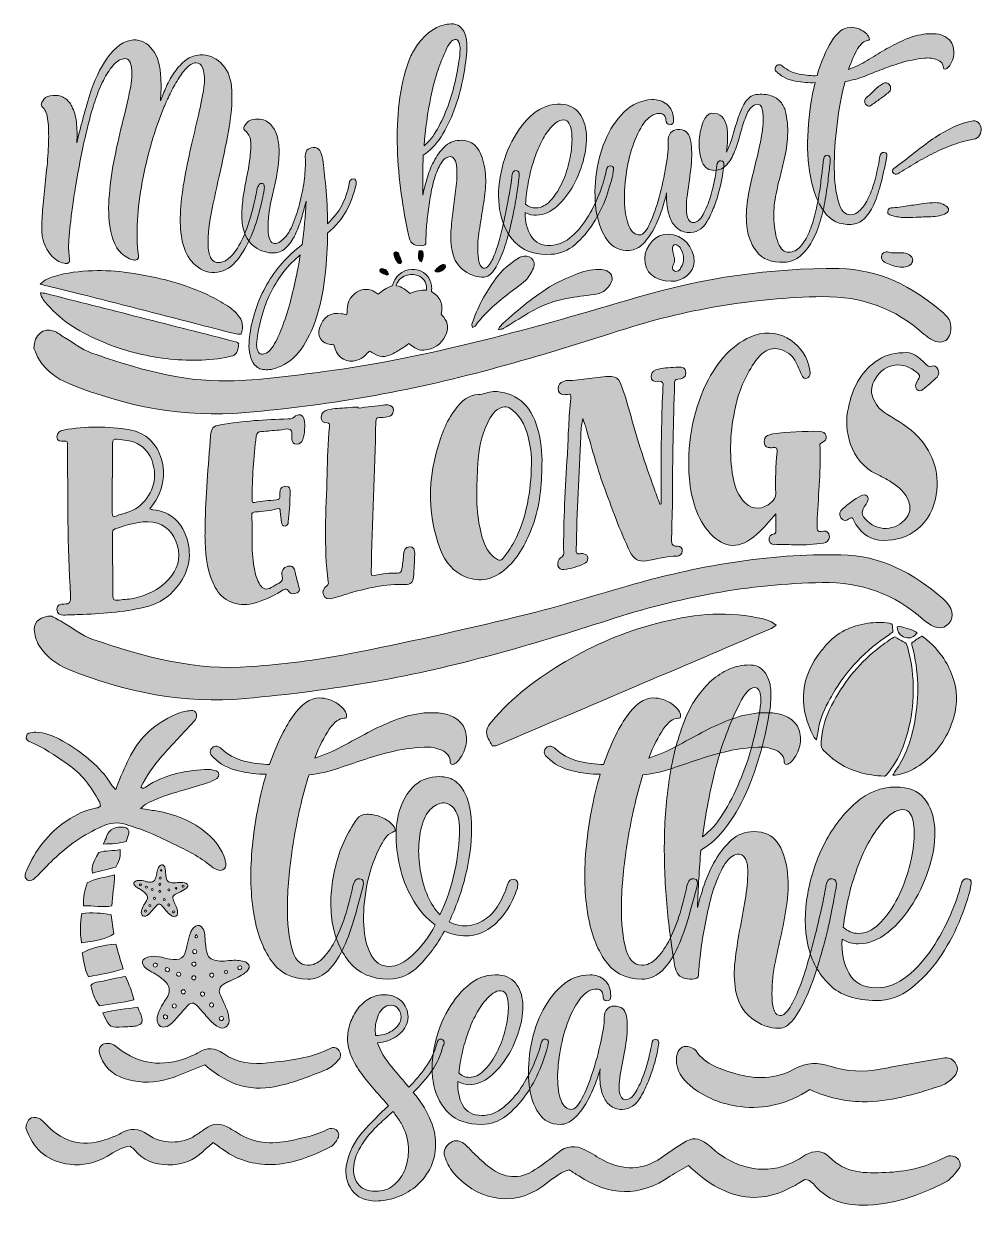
# Model space of a CAD drawing. Header units: inches. Extents: x 0.89 to 5.1, y -5.61 to -0.4.
import ezdxf

# ---------------------------------------------------------------- set-up
doc = ezdxf.new("R2010")
doc.units = ezdxf.units.IN
doc.header["$MEASUREMENT"] = 0
doc.layers.add('Layer 1', color=7, linetype='Continuous')

# ---------------------------------------------------------------- blocks, each defined once
blk = doc.blocks.new('block 4')
at = {"layer": 'Layer 1', "true_color": 0xffffff}
h = blk.add_hatch(color=7, dxfattribs=at)
h.dxf.hatch_style = 2
edge = h.paths.add_edge_path()
edge.add_spline(control_points=[(3.8079, -3.44), (3.8198, -3.413), (3.835, -3.3862), (3.8537, -3.36), (3.8723, -3.3337), (3.8931, -3.3104), (3.916, -3.29), (3.9389, -3.2697), (3.9643, -3.2532), (3.9923, -3.2404), (4.0202, -3.2277), (4.0503, -3.2214), (4.0825, -3.2214), (4.1046, -3.2214), (4.1224, -3.2273), (4.1359, -3.2392), (4.1495, -3.2511), (4.1597, -3.2663), (4.1665, -3.2849), (4.1732, -3.3036), (4.1766, -3.3235), (4.1766, -3.3447), (4.1766, -3.3659), (4.1757, -3.385), (4.1741, -3.4019), (4.1673, -3.4528), (4.1558, -3.51), (4.1398, -3.5735), (4.1236, -3.6371), (4.1029, -3.6994), (4.0775, -3.7604), (4.052, -3.8214), (4.0215, -3.8765), (3.9859, -3.9257), (3.9503, -3.9749), (3.9113, -4.0113), (3.869, -4.035), (3.8622, -4.1181), (3.8571, -4.202), (3.8537, -4.2867), (3.8605, -4.2596), (3.8702, -4.227), (3.8829, -4.1888), (3.8957, -4.1507), (3.9122, -4.1143), (3.9325, -4.0795), (3.9529, -4.0448), (3.9766, -4.0151), (4.0037, -3.9905), (4.0308, -3.966), (4.063, -3.9536), (4.1004, -3.9536), (4.1478, -3.9536), (4.1825, -3.9693), (4.2046, -4.0007), (4.2266, -4.0321), (4.241, -4.0715), (4.2478, -4.1189), (4.2546, -4.1681), (4.2546, -4.216), (4.2478, -4.2626), (4.241, -4.3092), (4.2326, -4.3558), (4.2224, -4.4024), (4.2122, -4.4491), (4.2024, -4.4957), (4.1931, -4.5423), (4.1838, -4.5889), (4.18, -4.6359), (4.1817, -4.6834), (4.1834, -4.7359), (4.1952, -4.7622), (4.2173, -4.7622), (4.2308, -4.7622), (4.2453, -4.7499), (4.2605, -4.7253), (4.2758, -4.7007), (4.2906, -4.6694), (4.305, -4.6313), (4.3194, -4.5931), (4.333, -4.5508), (4.3457, -4.5041), (4.3584, -4.4575), (4.3699, -4.4135), (4.38, -4.3719), (4.3902, -4.3304), (4.3987, -4.2931), (4.4055, -4.26), (4.4122, -4.227), (4.4165, -4.2045), (4.4182, -4.1926), (4.4215, -4.1689), (4.4309, -4.1583), (4.4461, -4.1609), (4.4614, -4.1634), (4.4673, -4.1757), (4.4639, -4.1977), (4.4605, -4.213), (4.4554, -4.2393), (4.4487, -4.2766), (4.4419, -4.3138), (4.433, -4.3554), (4.422, -4.4011), (4.4109, -4.4469), (4.3978, -4.4944), (4.3826, -4.5435), (4.3673, -4.5927), (4.3508, -4.6376), (4.333, -4.6783), (4.3152, -4.719), (4.2961, -4.7524), (4.2758, -4.7787), (4.2554, -4.805), (4.2342, -4.8181), (4.2122, -4.8181), (4.1698, -4.8181), (4.1296, -4.8033), (4.0914, -4.7736), (4.0533, -4.744), (4.03, -4.7028), (4.0215, -4.6503), (4.0147, -4.6096), (4.0139, -4.5673), (4.019, -4.5232), (4.0241, -4.4791), (4.0308, -4.4342), (4.0393, -4.3884), (4.0478, -4.3427), (4.0558, -4.2978), (4.0635, -4.2537), (4.0711, -4.2096), (4.0749, -4.1681), (4.0749, -4.1291), (4.0749, -4.1037), (4.0711, -4.0846), (4.0635, -4.0719), (4.0558, -4.0592), (4.0469, -4.0528), (4.0368, -4.0528), (4.0164, -4.0528), (3.9982, -4.0638), (3.9821, -4.0859), (3.966, -4.1079), (3.9512, -4.1363), (3.9376, -4.171), (3.924, -4.2058), (3.9126, -4.2439), (3.9033, -4.2854), (3.894, -4.327), (3.8859, -4.3677), (3.8791, -4.4075), (3.8723, -4.4473), (3.8673, -4.4834), (3.8639, -4.5156), (3.8605, -4.5478), (3.8588, -4.5707), (3.8588, -4.5842), (3.8588, -4.5961), (3.8495, -4.602), (3.8308, -4.602), (3.802, -4.602), (3.7825, -4.5961), (3.7724, -4.5842), (3.7622, -4.5724), (3.7554, -4.5546), (3.752, -4.5308), (3.7384, -4.4512), (3.7274, -4.3643), (3.719, -4.2702), (3.7104, -4.1761), (3.7071, -4.0808), (3.7088, -3.9842), (3.7104, -3.8875), (3.719, -3.7926), (3.7342, -3.6994), (3.7495, -3.6062), (3.774, -3.5197), (3.8079, -3.44)], knot_values=[0, 0, 0, 0, 1, 1, 1, 2, 2, 2, 3, 3, 3, 4, 4, 4, 5, 5, 5, 6, 6, 6, 7, 7, 7, 8, 8, 8, 9, 9, 9, 10, 10, 10, 11, 11, 11, 12, 12, 12, 13, 13, 13, 14, 14, 14, 15, 15, 15, 16, 16, 16, 17, 17, 17, 18, 18, 18, 19, 19, 19, 20, 20, 20, 21, 21, 21, 22, 22, 22, 23, 23, 23, 24, 24, 24, 25, 25, 25, 26, 26, 26, 27, 27, 27, 28, 28, 28, 29, 29, 29, 30, 30, 30, 31, 31, 31, 32, 32, 32, 33, 33, 33, 34, 34, 34, 35, 35, 35, 36, 36, 36, 37, 37, 37, 38, 38, 38, 39, 39, 39, 40, 40, 40, 41, 41, 41, 42, 42, 42, 43, 43, 43, 44, 44, 44, 45, 45, 45, 46, 46, 46, 47, 47, 47, 48, 48, 48, 49, 49, 49, 50, 50, 50, 51, 51, 51, 52, 52, 52, 53, 53, 53, 54, 54, 54, 55, 55, 55, 56, 56, 56, 57, 57, 57, 58, 58, 58, 59, 59, 59, 59], degree=3, periodic=1)
edge = h.paths.add_edge_path()
edge.add_spline(control_points=[(4.1283, -3.4222), (4.1283, -3.4172), (4.1291, -3.4091), (4.1309, -3.3981), (4.1325, -3.3871), (4.133, -3.3756), (4.1321, -3.3638), (4.1313, -3.3519), (4.1287, -3.3418), (4.1245, -3.3333), (4.1202, -3.3248), (4.1139, -3.3205), (4.1054, -3.3205), (4.0851, -3.3205), (4.063, -3.3443), (4.0393, -3.3917), (3.9952, -3.4782), (3.9605, -3.5714), (3.9351, -3.6714), (3.9097, -3.7715), (3.8901, -3.8732), (3.8766, -3.9765), (3.9088, -3.9528), (3.9384, -3.9193), (3.9656, -3.8761), (3.9927, -3.8329), (4.0173, -3.7854), (4.0393, -3.7337), (4.0613, -3.682), (4.0796, -3.6291), (4.094, -3.5748), (4.1084, -3.5206), (4.1198, -3.4697), (4.1283, -3.4222)], knot_values=[0, 0, 0, 0, 1, 1, 1, 2, 2, 2, 3, 3, 3, 4, 4, 4, 5, 5, 5, 6, 6, 6, 7, 7, 7, 8, 8, 8, 9, 9, 9, 10, 10, 10, 11, 11, 11, 11], degree=3, periodic=1)
h = blk.add_hatch(color=7, dxfattribs=at)
h.dxf.hatch_style = 2
edge = h.paths.add_edge_path()
edge.add_spline(control_points=[(2.1935, -3.3663), (2.2223, -3.3663), (2.2494, -3.3752), (2.2748, -3.393), (2.3003, -3.4108), (2.313, -3.429), (2.313, -3.4477), (2.313, -3.4528), (2.3096, -3.4553), (2.3028, -3.4553), (2.2808, -3.4553), (2.2587, -3.4714), (2.2367, -3.5036), (2.2146, -3.5358), (2.1935, -3.5782), (2.1731, -3.6307), (2.2155, -3.6172), (2.2553, -3.6002), (2.2926, -3.5799), (2.3299, -3.5596), (2.3676, -3.5392), (2.4058, -3.5189), (2.4439, -3.4985), (2.4833, -3.4803), (2.524, -3.4642), (2.5647, -3.4481), (2.6079, -3.4375), (2.6537, -3.4324), (2.674, -3.4307), (2.6952, -3.4307), (2.7172, -3.4324), (2.7393, -3.4341), (2.7592, -3.4392), (2.777, -3.4477), (2.7948, -3.4562), (2.8096, -3.4685), (2.8215, -3.4845), (2.8333, -3.5007), (2.8393, -3.5223), (2.8393, -3.5494), (2.8393, -3.5748), (2.8325, -3.5986), (2.8189, -3.6206), (2.8054, -3.6426), (2.7918, -3.6553), (2.7783, -3.6587), (2.7715, -3.6587), (2.7681, -3.6553), (2.7681, -3.6485), (2.7681, -3.6248), (2.7558, -3.6075), (2.7312, -3.5964), (2.7066, -3.5854), (2.6808, -3.5808), (2.6537, -3.5824), (2.5977, -3.5858), (2.5482, -3.593), (2.5049, -3.604), (2.4617, -3.6151), (2.421, -3.6269), (2.3829, -3.6396), (2.3447, -3.6523), (2.307, -3.6651), (2.2697, -3.6778), (2.2324, -3.6905), (2.1918, -3.6994), (2.1477, -3.7045), (2.1223, -3.7842), (2.1011, -3.8727), (2.0841, -3.9702), (2.0672, -4.0677), (2.057, -4.1588), (2.0536, -4.2435), (2.0502, -4.3283), (2.0553, -4.399), (2.0689, -4.4558), (2.0824, -4.5126), (2.107, -4.541), (2.1426, -4.541), (2.1646, -4.541), (2.1854, -4.5317), (2.2049, -4.513), (2.2244, -4.4944), (2.2426, -4.4694), (2.2596, -4.438), (2.2765, -4.4067), (2.2918, -4.3698), (2.3053, -4.3274), (2.3189, -4.2851), (2.3308, -4.2401), (2.3409, -4.1926), (2.346, -4.1689), (2.3562, -4.1583), (2.3715, -4.1609), (2.3867, -4.1634), (2.3909, -4.1757), (2.3842, -4.1977), (2.3689, -4.2571), (2.3537, -4.3113), (2.3384, -4.3605), (2.3231, -4.4097), (2.3062, -4.452), (2.2875, -4.4876), (2.2689, -4.5232), (2.2477, -4.5511), (2.224, -4.5715), (2.2002, -4.5918), (2.1731, -4.602), (2.1426, -4.602), (2.0697, -4.602), (2.0142, -4.5724), (1.9761, -4.513), (1.9379, -4.4537), (1.9129, -4.3791), (1.9011, -4.2893), (1.8892, -4.1994), (1.8892, -4.102), (1.9011, -3.9969), (1.9129, -3.8918), (1.9324, -3.7935), (1.9595, -3.7019), (1.9205, -3.7019), (1.8795, -3.6969), (1.8362, -3.6867), (1.793, -3.6765), (1.757, -3.657), (1.7282, -3.6282), (1.7282, -3.6282), (1.7256, -3.6257), (1.7256, -3.6257), (1.7172, -3.6189), (1.7134, -3.6117), (1.7142, -3.604), (1.7151, -3.5964), (1.718, -3.59), (1.7231, -3.585), (1.7282, -3.5799), (1.7345, -3.5778), (1.7422, -3.5786), (1.7498, -3.5795), (1.757, -3.5833), (1.7638, -3.59), (1.7892, -3.6155), (1.8223, -3.6333), (1.8629, -3.6435), (1.9036, -3.6536), (1.9409, -3.6587), (1.9748, -3.6587), (2.0036, -3.574), (2.0371, -3.504), (2.0752, -3.4489), (2.1134, -3.3939), (2.1528, -3.3663), (2.1935, -3.3663)], knot_values=[0, 0, 0, 0, 1, 1, 1, 2, 2, 2, 3, 3, 3, 4, 4, 4, 5, 5, 5, 6, 6, 6, 7, 7, 7, 8, 8, 8, 9, 9, 9, 10, 10, 10, 11, 11, 11, 12, 12, 12, 13, 13, 13, 14, 14, 14, 15, 15, 15, 16, 16, 16, 17, 17, 17, 18, 18, 18, 19, 19, 19, 20, 20, 20, 21, 21, 21, 22, 22, 22, 23, 23, 23, 24, 24, 24, 25, 25, 25, 26, 26, 26, 27, 27, 27, 28, 28, 28, 29, 29, 29, 30, 30, 30, 31, 31, 31, 32, 32, 32, 33, 33, 33, 34, 34, 34, 35, 35, 35, 36, 36, 36, 37, 37, 37, 38, 38, 38, 39, 39, 39, 40, 40, 40, 41, 41, 41, 42, 42, 42, 43, 43, 43, 44, 44, 44, 45, 45, 45, 46, 46, 46, 47, 47, 47, 48, 48, 48, 49, 49, 49, 50, 50, 50, 51, 51, 51, 51], degree=3, periodic=1)
h = blk.add_hatch(color=7, dxfattribs=at)
h.dxf.hatch_style = 2
edge = h.paths.add_edge_path()
edge.add_spline(control_points=[(3.6605, -3.3663), (3.6893, -3.3663), (3.7164, -3.3752), (3.7419, -3.393), (3.7673, -3.4108), (3.78, -3.429), (3.78, -3.4477), (3.78, -3.4528), (3.7766, -3.4553), (3.7698, -3.4553), (3.7478, -3.4553), (3.7257, -3.4714), (3.7037, -3.5036), (3.6817, -3.5358), (3.6605, -3.5782), (3.6401, -3.6307), (3.6825, -3.6172), (3.7224, -3.6002), (3.7596, -3.5799), (3.7969, -3.5596), (3.8346, -3.5392), (3.8728, -3.5189), (3.9109, -3.4985), (3.9503, -3.4803), (3.991, -3.4642), (4.0317, -3.4481), (4.0749, -3.4375), (4.1207, -3.4324), (4.141, -3.4307), (4.1622, -3.4307), (4.1842, -3.4324), (4.2062, -3.4341), (4.2262, -3.4392), (4.244, -3.4477), (4.2618, -3.4562), (4.2766, -3.4685), (4.2885, -3.4845), (4.3004, -3.5007), (4.3063, -3.5223), (4.3063, -3.5494), (4.3063, -3.5748), (4.2995, -3.5986), (4.286, -3.6206), (4.2724, -3.6426), (4.2588, -3.6553), (4.2453, -3.6587), (4.2385, -3.6587), (4.2351, -3.6553), (4.2351, -3.6485), (4.2351, -3.6248), (4.2228, -3.6075), (4.1983, -3.5964), (4.1736, -3.5854), (4.1478, -3.5808), (4.1207, -3.5824), (4.0648, -3.5858), (4.0152, -3.593), (3.9719, -3.604), (3.9287, -3.6151), (3.8881, -3.6269), (3.8499, -3.6396), (3.8118, -3.6523), (3.774, -3.6651), (3.7368, -3.6778), (3.6994, -3.6905), (3.6588, -3.6994), (3.6147, -3.7045), (3.5893, -3.7842), (3.5681, -3.8727), (3.5512, -3.9702), (3.5342, -4.0677), (3.524, -4.1588), (3.5206, -4.2435), (3.5172, -4.3283), (3.5223, -4.399), (3.5359, -4.4558), (3.5494, -4.5126), (3.574, -4.541), (3.6096, -4.541), (3.6317, -4.541), (3.6524, -4.5317), (3.6719, -4.513), (3.6914, -4.4944), (3.7096, -4.4694), (3.7266, -4.438), (3.7435, -4.4067), (3.7588, -4.3698), (3.7723, -4.3274), (3.7859, -4.2851), (3.7978, -4.2401), (3.808, -4.1926), (3.8131, -4.1689), (3.8232, -4.1583), (3.8385, -4.1609), (3.8537, -4.1634), (3.8579, -4.1757), (3.8512, -4.1977), (3.8359, -4.2571), (3.8207, -4.3113), (3.8054, -4.3605), (3.7901, -4.4097), (3.7732, -4.452), (3.7546, -4.4876), (3.7359, -4.5232), (3.7147, -4.5511), (3.691, -4.5715), (3.6672, -4.5918), (3.6401, -4.602), (3.6096, -4.602), (3.5367, -4.602), (3.4812, -4.5724), (3.4431, -4.513), (3.405, -4.4537), (3.3799, -4.3791), (3.3681, -4.2893), (3.3562, -4.1994), (3.3562, -4.102), (3.3681, -3.9969), (3.3799, -3.8918), (3.3994, -3.7935), (3.4266, -3.7019), (3.3876, -3.7019), (3.3465, -3.6969), (3.3033, -3.6867), (3.26, -3.6765), (3.224, -3.657), (3.1952, -3.6282), (3.1952, -3.6282), (3.1926, -3.6257), (3.1926, -3.6257), (3.1842, -3.6189), (3.1804, -3.6117), (3.1812, -3.604), (3.1821, -3.5964), (3.185, -3.59), (3.1901, -3.585), (3.1952, -3.5799), (3.2015, -3.5778), (3.2092, -3.5786), (3.2168, -3.5795), (3.224, -3.5833), (3.2308, -3.59), (3.2562, -3.6155), (3.2893, -3.6333), (3.33, -3.6435), (3.3706, -3.6536), (3.4079, -3.6587), (3.4418, -3.6587), (3.4706, -3.574), (3.5041, -3.504), (3.5422, -3.4489), (3.5804, -3.3939), (3.6198, -3.3663), (3.6605, -3.3663)], knot_values=[0, 0, 0, 0, 1, 1, 1, 2, 2, 2, 3, 3, 3, 4, 4, 4, 5, 5, 5, 6, 6, 6, 7, 7, 7, 8, 8, 8, 9, 9, 9, 10, 10, 10, 11, 11, 11, 12, 12, 12, 13, 13, 13, 14, 14, 14, 15, 15, 15, 16, 16, 16, 17, 17, 17, 18, 18, 18, 19, 19, 19, 20, 20, 20, 21, 21, 21, 22, 22, 22, 23, 23, 23, 24, 24, 24, 25, 25, 25, 26, 26, 26, 27, 27, 27, 28, 28, 28, 29, 29, 29, 30, 30, 30, 31, 31, 31, 32, 32, 32, 33, 33, 33, 34, 34, 34, 35, 35, 35, 36, 36, 36, 37, 37, 37, 38, 38, 38, 39, 39, 39, 40, 40, 40, 41, 41, 41, 42, 42, 42, 43, 43, 43, 44, 44, 44, 45, 45, 45, 46, 46, 46, 47, 47, 47, 48, 48, 48, 49, 49, 49, 50, 50, 50, 51, 51, 51, 51], degree=3, periodic=1)
h = blk.add_hatch(color=7, dxfattribs=at)
h.dxf.hatch_style = 2
edge = h.paths.add_edge_path()
edge.add_spline(control_points=[(2.4986, -4.5461), (2.5324, -4.5461), (2.5676, -4.5292), (2.6041, -4.4954), (2.6405, -4.4616), (2.6731, -4.4177), (2.702, -4.3636), (2.6647, -4.3365), (2.6333, -4.3019), (2.6079, -4.2596), (2.5825, -4.2174), (2.5634, -4.1722), (2.5507, -4.124), (2.538, -4.0759), (2.5312, -4.0273), (2.5303, -3.9783), (2.5295, -3.9293), (2.5363, -3.8849), (2.5507, -3.8452), (2.5651, -3.8055), (2.5863, -3.7734), (2.6143, -3.7488), (2.6422, -3.7244), (2.6774, -3.7121), (2.7198, -3.7121), (2.7503, -3.7121), (2.7748, -3.7197), (2.7935, -3.735), (2.8121, -3.7502), (2.8265, -3.7697), (2.8367, -3.7935), (2.8469, -3.8172), (2.8537, -3.8427), (2.8571, -3.8697), (2.8604, -3.8969), (2.8621, -3.9215), (2.8621, -3.9435), (2.8621, -4.0062), (2.8533, -4.0736), (2.8355, -4.1456), (2.8177, -4.2177), (2.7935, -4.2859), (2.763, -4.3503), (2.7952, -4.3656), (2.8249, -4.3711), (2.852, -4.3668), (2.8791, -4.3626), (2.9037, -4.3524), (2.9257, -4.3363), (2.9477, -4.3202), (2.9664, -4.299), (2.9817, -4.2727), (2.9969, -4.2465), (3.0096, -4.2181), (3.0198, -4.1876), (3.0249, -4.1689), (3.0346, -4.1609), (3.049, -4.1634), (3.0634, -4.166), (3.0681, -4.1774), (3.063, -4.1977), (3.063, -4.1977), (3.063, -4.2028), (3.063, -4.2028), (3.0511, -4.2384), (3.035, -4.2715), (3.0147, -4.302), (2.9944, -4.3325), (2.9706, -4.3575), (2.9435, -4.377), (2.9164, -4.3965), (2.8859, -4.4079), (2.852, -4.4113), (2.8181, -4.4147), (2.7816, -4.4079), (2.7426, -4.391), (2.7087, -4.452), (2.6719, -4.5024), (2.6321, -4.5423), (2.5922, -4.5821), (2.5477, -4.602), (2.4986, -4.602), (2.4223, -4.602), (2.3638, -4.5762), (2.3231, -4.5244), (2.2824, -4.4728), (2.2574, -4.4109), (2.2481, -4.3389), (2.2388, -4.2668), (2.2439, -4.1906), (2.2634, -4.11), (2.2828, -4.0295), (2.3146, -3.9587), (2.3587, -3.8977), (2.3689, -3.8842), (2.3833, -3.8774), (2.4019, -3.8774), (2.4206, -3.8774), (2.4392, -3.8808), (2.4579, -3.8875), (2.4765, -3.8943), (2.4926, -3.9037), (2.5062, -3.9155), (2.5197, -3.9274), (2.5265, -3.9384), (2.5265, -3.9486), (2.5265, -3.9503), (2.5231, -3.9528), (2.5164, -3.9562), (2.5028, -3.9596), (2.4909, -3.9693), (2.4808, -3.9854), (2.4706, -4.0015), (2.4621, -4.0164), (2.4553, -4.0299), (2.4299, -4.0808), (2.4117, -4.1363), (2.4007, -4.1965), (2.3896, -4.2567), (2.3854, -4.3126), (2.388, -4.3643), (2.3905, -4.416), (2.4011, -4.4592), (2.4197, -4.4939), (2.4384, -4.5287), (2.4646, -4.5461), (2.4986, -4.5461)], knot_values=[0, 0, 0, 0, 1, 1, 1, 2, 2, 2, 3, 3, 3, 4, 4, 4, 5, 5, 5, 6, 6, 6, 7, 7, 7, 8, 8, 8, 9, 9, 9, 10, 10, 10, 11, 11, 11, 12, 12, 12, 13, 13, 13, 14, 14, 14, 15, 15, 15, 16, 16, 16, 17, 17, 17, 18, 18, 18, 19, 19, 19, 20, 20, 20, 21, 21, 21, 22, 22, 22, 23, 23, 23, 24, 24, 24, 25, 25, 25, 26, 26, 26, 27, 27, 27, 28, 28, 28, 29, 29, 29, 30, 30, 30, 31, 31, 31, 32, 32, 32, 33, 33, 33, 34, 34, 34, 35, 35, 35, 36, 36, 36, 37, 37, 37, 38, 38, 38, 39, 39, 39, 40, 40, 40, 41, 41, 41, 42, 42, 42, 42], degree=3, periodic=1)
edge = h.paths.add_edge_path()
edge.add_spline(control_points=[(2.646, -3.9206), (2.6359, -3.9528), (2.6303, -3.9876), (2.6295, -4.0248), (2.6286, -4.0621), (2.6316, -4.099), (2.6384, -4.1354), (2.6452, -4.1719), (2.6558, -4.2062), (2.6702, -4.2384), (2.6846, -4.2706), (2.702, -4.2978), (2.7223, -4.3198), (2.7511, -4.2605), (2.7727, -4.1973), (2.7871, -4.1304), (2.8015, -4.0634), (2.8088, -4.0011), (2.8088, -3.9435), (2.8088, -3.9062), (2.802, -3.8778), (2.7884, -3.8583), (2.7748, -3.8388), (2.7592, -3.8287), (2.7414, -3.8278), (2.7236, -3.827), (2.7053, -3.8346), (2.6867, -3.8507), (2.668, -3.8668), (2.6545, -3.8901), (2.646, -3.9206)], knot_values=[0, 0, 0, 0, 1, 1, 1, 2, 2, 2, 3, 3, 3, 4, 4, 4, 5, 5, 5, 6, 6, 6, 7, 7, 7, 8, 8, 8, 9, 9, 9, 10, 10, 10, 10], degree=3, periodic=1)
h = blk.add_hatch(color=7, dxfattribs=at)
h.dxf.hatch_style = 2
edge = h.paths.add_edge_path()
edge.add_spline(control_points=[(4.4893, -4.4266), (4.4859, -4.4842), (4.4961, -4.5342), (4.5199, -4.5766), (4.5436, -4.6189), (4.5834, -4.6401), (4.6394, -4.6401), (4.6885, -4.6401), (4.7338, -4.6232), (4.7754, -4.5893), (4.8169, -4.5554), (4.8533, -4.5147), (4.8847, -4.4673), (4.9161, -4.4198), (4.9428, -4.3706), (4.9648, -4.3198), (4.9868, -4.2689), (5.0021, -4.2257), (5.0106, -4.1901), (5.0157, -4.1681), (5.0258, -4.1583), (5.0411, -4.1609), (5.0563, -4.1634), (5.0606, -4.1757), (5.0538, -4.1977), (5.0538, -4.1977), (5.0538, -4.2003), (5.0538, -4.2003), (5.0436, -4.2444), (5.0267, -4.2948), (5.003, -4.3516), (4.9792, -4.4084), (4.9496, -4.4622), (4.914, -4.513), (4.8784, -4.5639), (4.8377, -4.6071), (4.7919, -4.6427), (4.7461, -4.6783), (4.6953, -4.6961), (4.6394, -4.6961), (4.5495, -4.6961), (4.4808, -4.6728), (4.4334, -4.6261), (4.3859, -4.5796), (4.3546, -4.5215), (4.3393, -4.452), (4.3241, -4.3825), (4.3237, -4.3075), (4.3381, -4.227), (4.3525, -4.1465), (4.3779, -4.0715), (4.4143, -4.002), (4.4508, -3.9325), (4.4957, -3.8744), (4.5491, -3.8278), (4.6025, -3.7812), (4.6605, -3.7579), (4.7233, -3.7579), (4.7809, -3.7579), (4.8233, -3.7748), (4.8504, -3.8087), (4.8775, -3.8427), (4.8928, -3.885), (4.8961, -3.9359), (4.8995, -3.9867), (4.8923, -4.0423), (4.8746, -4.1024), (4.8567, -4.1626), (4.8322, -4.2181), (4.8008, -4.2689), (4.7694, -4.3198), (4.733, -4.3622), (4.6915, -4.3961), (4.6499, -4.43), (4.6063, -4.4469), (4.5605, -4.4469), (4.5368, -4.4469), (4.5131, -4.4402), (4.4893, -4.4266)], knot_values=[0, 0, 0, 0, 1, 1, 1, 2, 2, 2, 3, 3, 3, 4, 4, 4, 5, 5, 5, 6, 6, 6, 7, 7, 7, 8, 8, 8, 9, 9, 9, 10, 10, 10, 11, 11, 11, 12, 12, 12, 13, 13, 13, 14, 14, 14, 15, 15, 15, 16, 16, 16, 17, 17, 17, 18, 18, 18, 19, 19, 19, 20, 20, 20, 21, 21, 21, 22, 22, 22, 23, 23, 23, 24, 24, 24, 25, 25, 25, 26, 26, 26, 26], degree=3, periodic=1)
edge = h.paths.add_edge_path()
edge.add_spline(control_points=[(4.6622, -3.9178), (4.6419, -3.9414), (4.6224, -3.9705), (4.6038, -4.0051), (4.5851, -4.0397), (4.5686, -4.0772), (4.5542, -4.1177), (4.5398, -4.1582), (4.5275, -4.2004), (4.5173, -4.2443), (4.5072, -4.2881), (4.4995, -4.3311), (4.4944, -4.3733), (4.5131, -4.3919), (4.5351, -4.4011), (4.5605, -4.4011), (4.5927, -4.4011), (4.6228, -4.3877), (4.6508, -4.3607), (4.6788, -4.3337), (4.7037, -4.3), (4.7258, -4.2594), (4.7478, -4.219), (4.7656, -4.1755), (4.7792, -4.1291), (4.7927, -4.0827), (4.8012, -4.0393), (4.8046, -3.9987), (4.808, -3.9583), (4.8059, -3.9245), (4.7983, -3.8975), (4.7906, -3.8705), (4.7767, -3.857), (4.7563, -3.857), (4.7275, -3.857), (4.6961, -3.8773), (4.6622, -3.9178)], knot_values=[0, 0, 0, 0, 1, 1, 1, 2, 2, 2, 3, 3, 3, 4, 4, 4, 5, 5, 5, 6, 6, 6, 7, 7, 7, 8, 8, 8, 9, 9, 9, 10, 10, 10, 11, 11, 11, 12, 12, 12, 12], degree=3, periodic=1)
at = {"layer": 'Layer 1', "lineweight": 0}
for points, knots in [([(3.8079, -3.44), (3.8198, -3.413), (3.835, -3.3862), (3.8537, -3.36), (3.8723, -3.3337), (3.8931, -3.3104), (3.916, -3.29), (3.9389, -3.2697), (3.9643, -3.2532), (3.9923, -3.2404), (4.0202, -3.2277), (4.0503, -3.2214), (4.0825, -3.2214), (4.1046, -3.2214), (4.1224, -3.2273), (4.1359, -3.2392), (4.1495, -3.2511), (4.1597, -3.2663), (4.1665, -3.2849), (4.1732, -3.3036), (4.1766, -3.3235), (4.1766, -3.3447), (4.1766, -3.3659), (4.1757, -3.385), (4.1741, -3.4019), (4.1673, -3.4528), (4.1558, -3.51), (4.1398, -3.5735), (4.1236, -3.6371), (4.1029, -3.6994), (4.0775, -3.7604), (4.052, -3.8214), (4.0215, -3.8765), (3.9859, -3.9257), (3.9503, -3.9749), (3.9113, -4.0113), (3.869, -4.035), (3.8622, -4.1181), (3.8571, -4.202), (3.8537, -4.2867), (3.8605, -4.2596), (3.8702, -4.227), (3.8829, -4.1888), (3.8957, -4.1507), (3.9122, -4.1143), (3.9325, -4.0795), (3.9529, -4.0448), (3.9766, -4.0151), (4.0037, -3.9905), (4.0308, -3.966), (4.063, -3.9536), (4.1004, -3.9536), (4.1478, -3.9536), (4.1825, -3.9693), (4.2046, -4.0007), (4.2266, -4.0321), (4.241, -4.0715), (4.2478, -4.1189), (4.2546, -4.1681), (4.2546, -4.216), (4.2478, -4.2626), (4.241, -4.3092), (4.2326, -4.3558), (4.2224, -4.4024), (4.2122, -4.4491), (4.2024, -4.4957), (4.1931, -4.5423), (4.1838, -4.5889), (4.18, -4.6359), (4.1817, -4.6834), (4.1834, -4.7359), (4.1952, -4.7622), (4.2173, -4.7622), (4.2308, -4.7622), (4.2453, -4.7499), (4.2605, -4.7253), (4.2758, -4.7007), (4.2906, -4.6694), (4.305, -4.6313), (4.3194, -4.5931), (4.333, -4.5508), (4.3457, -4.5041), (4.3584, -4.4575), (4.3699, -4.4135), (4.38, -4.3719), (4.3902, -4.3304), (4.3987, -4.2931), (4.4055, -4.26), (4.4122, -4.227), (4.4165, -4.2045), (4.4182, -4.1926), (4.4215, -4.1689), (4.4309, -4.1583), (4.4461, -4.1609), (4.4614, -4.1634), (4.4673, -4.1757), (4.4639, -4.1977), (4.4605, -4.213), (4.4554, -4.2393), (4.4487, -4.2766), (4.4419, -4.3138), (4.433, -4.3554), (4.422, -4.4011), (4.4109, -4.4469), (4.3978, -4.4944), (4.3826, -4.5435), (4.3673, -4.5927), (4.3508, -4.6376), (4.333, -4.6783), (4.3152, -4.719), (4.2961, -4.7524), (4.2758, -4.7787), (4.2554, -4.805), (4.2342, -4.8181), (4.2122, -4.8181), (4.1698, -4.8181), (4.1296, -4.8033), (4.0914, -4.7736), (4.0533, -4.744), (4.03, -4.7028), (4.0215, -4.6503), (4.0147, -4.6096), (4.0139, -4.5673), (4.019, -4.5232), (4.0241, -4.4791), (4.0308, -4.4342), (4.0393, -4.3884), (4.0478, -4.3427), (4.0558, -4.2978), (4.0635, -4.2537), (4.0711, -4.2096), (4.0749, -4.1681), (4.0749, -4.1291), (4.0749, -4.1037), (4.0711, -4.0846), (4.0635, -4.0719), (4.0558, -4.0592), (4.0469, -4.0528), (4.0368, -4.0528), (4.0164, -4.0528), (3.9982, -4.0638), (3.9821, -4.0859), (3.966, -4.1079), (3.9512, -4.1363), (3.9376, -4.171), (3.924, -4.2058), (3.9126, -4.2439), (3.9033, -4.2854), (3.894, -4.327), (3.8859, -4.3677), (3.8791, -4.4075), (3.8723, -4.4473), (3.8673, -4.4834), (3.8639, -4.5156), (3.8605, -4.5478), (3.8588, -4.5707), (3.8588, -4.5842), (3.8588, -4.5961), (3.8495, -4.602), (3.8308, -4.602), (3.802, -4.602), (3.7825, -4.5961), (3.7724, -4.5842), (3.7622, -4.5724), (3.7554, -4.5546), (3.752, -4.5308), (3.7384, -4.4512), (3.7274, -4.3643), (3.719, -4.2702), (3.7104, -4.1761), (3.7071, -4.0808), (3.7088, -3.9842), (3.7104, -3.8875), (3.719, -3.7926), (3.7342, -3.6994), (3.7495, -3.6062), (3.774, -3.5197), (3.8079, -3.44)], [0, 0, 0, 0, 1, 1, 1, 2, 2, 2, 3, 3, 3, 4, 4, 4, 5, 5, 5, 6, 6, 6, 7, 7, 7, 8, 8, 8, 9, 9, 9, 10, 10, 10, 11, 11, 11, 12, 12, 12, 13, 13, 13, 14, 14, 14, 15, 15, 15, 16, 16, 16, 17, 17, 17, 18, 18, 18, 19, 19, 19, 20, 20, 20, 21, 21, 21, 22, 22, 22, 23, 23, 23, 24, 24, 24, 25, 25, 25, 26, 26, 26, 27, 27, 27, 28, 28, 28, 29, 29, 29, 30, 30, 30, 31, 31, 31, 32, 32, 32, 33, 33, 33, 34, 34, 34, 35, 35, 35, 36, 36, 36, 37, 37, 37, 38, 38, 38, 39, 39, 39, 40, 40, 40, 41, 41, 41, 42, 42, 42, 43, 43, 43, 44, 44, 44, 45, 45, 45, 46, 46, 46, 47, 47, 47, 48, 48, 48, 49, 49, 49, 50, 50, 50, 51, 51, 51, 52, 52, 52, 53, 53, 53, 54, 54, 54, 55, 55, 55, 56, 56, 56, 57, 57, 57, 58, 58, 58, 59, 59, 59, 59]), ([(4.1283, -3.4222), (4.1283, -3.4172), (4.1291, -3.4091), (4.1309, -3.3981), (4.1325, -3.3871), (4.133, -3.3756), (4.1321, -3.3638), (4.1313, -3.3519), (4.1287, -3.3418), (4.1245, -3.3333), (4.1202, -3.3248), (4.1139, -3.3205), (4.1054, -3.3205), (4.0851, -3.3205), (4.063, -3.3443), (4.0393, -3.3917), (3.9952, -3.4782), (3.9605, -3.5714), (3.9351, -3.6714), (3.9097, -3.7715), (3.8901, -3.8732), (3.8766, -3.9765), (3.9088, -3.9528), (3.9384, -3.9193), (3.9656, -3.8761), (3.9927, -3.8329), (4.0173, -3.7854), (4.0393, -3.7337), (4.0613, -3.682), (4.0796, -3.6291), (4.094, -3.5748), (4.1084, -3.5206), (4.1198, -3.4697), (4.1283, -3.4222)], [0, 0, 0, 0, 1, 1, 1, 2, 2, 2, 3, 3, 3, 4, 4, 4, 5, 5, 5, 6, 6, 6, 7, 7, 7, 8, 8, 8, 9, 9, 9, 10, 10, 10, 11, 11, 11, 11]), ([(2.1935, -3.3663), (2.2223, -3.3663), (2.2494, -3.3752), (2.2748, -3.393), (2.3003, -3.4108), (2.313, -3.429), (2.313, -3.4477), (2.313, -3.4528), (2.3096, -3.4553), (2.3028, -3.4553), (2.2808, -3.4553), (2.2587, -3.4714), (2.2367, -3.5036), (2.2146, -3.5358), (2.1935, -3.5782), (2.1731, -3.6307), (2.2155, -3.6172), (2.2553, -3.6002), (2.2926, -3.5799), (2.3299, -3.5596), (2.3676, -3.5392), (2.4058, -3.5189), (2.4439, -3.4985), (2.4833, -3.4803), (2.524, -3.4642), (2.5647, -3.4481), (2.6079, -3.4375), (2.6537, -3.4324), (2.674, -3.4307), (2.6952, -3.4307), (2.7172, -3.4324), (2.7393, -3.4341), (2.7592, -3.4392), (2.777, -3.4477), (2.7948, -3.4562), (2.8096, -3.4685), (2.8215, -3.4845), (2.8333, -3.5007), (2.8393, -3.5223), (2.8393, -3.5494), (2.8393, -3.5748), (2.8325, -3.5986), (2.8189, -3.6206), (2.8054, -3.6426), (2.7918, -3.6553), (2.7783, -3.6587), (2.7715, -3.6587), (2.7681, -3.6553), (2.7681, -3.6485), (2.7681, -3.6248), (2.7558, -3.6075), (2.7312, -3.5964), (2.7066, -3.5854), (2.6808, -3.5808), (2.6537, -3.5824), (2.5977, -3.5858), (2.5482, -3.593), (2.5049, -3.604), (2.4617, -3.6151), (2.421, -3.6269), (2.3829, -3.6396), (2.3447, -3.6523), (2.307, -3.6651), (2.2697, -3.6778), (2.2324, -3.6905), (2.1918, -3.6994), (2.1477, -3.7045), (2.1223, -3.7842), (2.1011, -3.8727), (2.0841, -3.9702), (2.0672, -4.0677), (2.057, -4.1588), (2.0536, -4.2435), (2.0502, -4.3283), (2.0553, -4.399), (2.0689, -4.4558), (2.0824, -4.5126), (2.107, -4.541), (2.1426, -4.541), (2.1646, -4.541), (2.1854, -4.5317), (2.2049, -4.513), (2.2244, -4.4944), (2.2426, -4.4694), (2.2596, -4.438), (2.2765, -4.4067), (2.2918, -4.3698), (2.3053, -4.3274), (2.3189, -4.2851), (2.3308, -4.2401), (2.3409, -4.1926), (2.346, -4.1689), (2.3562, -4.1583), (2.3715, -4.1609), (2.3867, -4.1634), (2.3909, -4.1757), (2.3842, -4.1977), (2.3689, -4.2571), (2.3537, -4.3113), (2.3384, -4.3605), (2.3231, -4.4097), (2.3062, -4.452), (2.2875, -4.4876), (2.2689, -4.5232), (2.2477, -4.5511), (2.224, -4.5715), (2.2002, -4.5918), (2.1731, -4.602), (2.1426, -4.602), (2.0697, -4.602), (2.0142, -4.5724), (1.9761, -4.513), (1.9379, -4.4537), (1.9129, -4.3791), (1.9011, -4.2893), (1.8892, -4.1994), (1.8892, -4.102), (1.9011, -3.9969), (1.9129, -3.8918), (1.9324, -3.7935), (1.9595, -3.7019), (1.9205, -3.7019), (1.8795, -3.6969), (1.8362, -3.6867), (1.793, -3.6765), (1.757, -3.657), (1.7282, -3.6282), (1.7282, -3.6282), (1.7256, -3.6257), (1.7256, -3.6257), (1.7172, -3.6189), (1.7134, -3.6117), (1.7142, -3.604), (1.7151, -3.5964), (1.718, -3.59), (1.7231, -3.585), (1.7282, -3.5799), (1.7345, -3.5778), (1.7422, -3.5786), (1.7498, -3.5795), (1.757, -3.5833), (1.7638, -3.59), (1.7892, -3.6155), (1.8223, -3.6333), (1.8629, -3.6435), (1.9036, -3.6536), (1.9409, -3.6587), (1.9748, -3.6587), (2.0036, -3.574), (2.0371, -3.504), (2.0752, -3.4489), (2.1134, -3.3939), (2.1528, -3.3663), (2.1935, -3.3663)], [0, 0, 0, 0, 1, 1, 1, 2, 2, 2, 3, 3, 3, 4, 4, 4, 5, 5, 5, 6, 6, 6, 7, 7, 7, 8, 8, 8, 9, 9, 9, 10, 10, 10, 11, 11, 11, 12, 12, 12, 13, 13, 13, 14, 14, 14, 15, 15, 15, 16, 16, 16, 17, 17, 17, 18, 18, 18, 19, 19, 19, 20, 20, 20, 21, 21, 21, 22, 22, 22, 23, 23, 23, 24, 24, 24, 25, 25, 25, 26, 26, 26, 27, 27, 27, 28, 28, 28, 29, 29, 29, 30, 30, 30, 31, 31, 31, 32, 32, 32, 33, 33, 33, 34, 34, 34, 35, 35, 35, 36, 36, 36, 37, 37, 37, 38, 38, 38, 39, 39, 39, 40, 40, 40, 41, 41, 41, 42, 42, 42, 43, 43, 43, 44, 44, 44, 45, 45, 45, 46, 46, 46, 47, 47, 47, 48, 48, 48, 49, 49, 49, 50, 50, 50, 51, 51, 51, 51]), ([(3.6605, -3.3663), (3.6893, -3.3663), (3.7164, -3.3752), (3.7419, -3.393), (3.7673, -3.4108), (3.78, -3.429), (3.78, -3.4477), (3.78, -3.4528), (3.7766, -3.4553), (3.7698, -3.4553), (3.7478, -3.4553), (3.7257, -3.4714), (3.7037, -3.5036), (3.6817, -3.5358), (3.6605, -3.5782), (3.6401, -3.6307), (3.6825, -3.6172), (3.7224, -3.6002), (3.7596, -3.5799), (3.7969, -3.5596), (3.8346, -3.5392), (3.8728, -3.5189), (3.9109, -3.4985), (3.9503, -3.4803), (3.991, -3.4642), (4.0317, -3.4481), (4.0749, -3.4375), (4.1207, -3.4324), (4.141, -3.4307), (4.1622, -3.4307), (4.1842, -3.4324), (4.2062, -3.4341), (4.2262, -3.4392), (4.244, -3.4477), (4.2618, -3.4562), (4.2766, -3.4685), (4.2885, -3.4845), (4.3004, -3.5007), (4.3063, -3.5223), (4.3063, -3.5494), (4.3063, -3.5748), (4.2995, -3.5986), (4.286, -3.6206), (4.2724, -3.6426), (4.2588, -3.6553), (4.2453, -3.6587), (4.2385, -3.6587), (4.2351, -3.6553), (4.2351, -3.6485), (4.2351, -3.6248), (4.2228, -3.6075), (4.1983, -3.5964), (4.1736, -3.5854), (4.1478, -3.5808), (4.1207, -3.5824), (4.0648, -3.5858), (4.0152, -3.593), (3.9719, -3.604), (3.9287, -3.6151), (3.8881, -3.6269), (3.8499, -3.6396), (3.8118, -3.6523), (3.774, -3.6651), (3.7368, -3.6778), (3.6994, -3.6905), (3.6588, -3.6994), (3.6147, -3.7045), (3.5893, -3.7842), (3.5681, -3.8727), (3.5512, -3.9702), (3.5342, -4.0677), (3.524, -4.1588), (3.5206, -4.2435), (3.5172, -4.3283), (3.5223, -4.399), (3.5359, -4.4558), (3.5494, -4.5126), (3.574, -4.541), (3.6096, -4.541), (3.6317, -4.541), (3.6524, -4.5317), (3.6719, -4.513), (3.6914, -4.4944), (3.7096, -4.4694), (3.7266, -4.438), (3.7435, -4.4067), (3.7588, -4.3698), (3.7723, -4.3274), (3.7859, -4.2851), (3.7978, -4.2401), (3.808, -4.1926), (3.8131, -4.1689), (3.8232, -4.1583), (3.8385, -4.1609), (3.8537, -4.1634), (3.8579, -4.1757), (3.8512, -4.1977), (3.8359, -4.2571), (3.8207, -4.3113), (3.8054, -4.3605), (3.7901, -4.4097), (3.7732, -4.452), (3.7546, -4.4876), (3.7359, -4.5232), (3.7147, -4.5511), (3.691, -4.5715), (3.6672, -4.5918), (3.6401, -4.602), (3.6096, -4.602), (3.5367, -4.602), (3.4812, -4.5724), (3.4431, -4.513), (3.405, -4.4537), (3.3799, -4.3791), (3.3681, -4.2893), (3.3562, -4.1994), (3.3562, -4.102), (3.3681, -3.9969), (3.3799, -3.8918), (3.3994, -3.7935), (3.4266, -3.7019), (3.3876, -3.7019), (3.3465, -3.6969), (3.3033, -3.6867), (3.26, -3.6765), (3.224, -3.657), (3.1952, -3.6282), (3.1952, -3.6282), (3.1926, -3.6257), (3.1926, -3.6257), (3.1842, -3.6189), (3.1804, -3.6117), (3.1812, -3.604), (3.1821, -3.5964), (3.185, -3.59), (3.1901, -3.585), (3.1952, -3.5799), (3.2015, -3.5778), (3.2092, -3.5786), (3.2168, -3.5795), (3.224, -3.5833), (3.2308, -3.59), (3.2562, -3.6155), (3.2893, -3.6333), (3.33, -3.6435), (3.3706, -3.6536), (3.4079, -3.6587), (3.4418, -3.6587), (3.4706, -3.574), (3.5041, -3.504), (3.5422, -3.4489), (3.5804, -3.3939), (3.6198, -3.3663), (3.6605, -3.3663)], [0, 0, 0, 0, 1, 1, 1, 2, 2, 2, 3, 3, 3, 4, 4, 4, 5, 5, 5, 6, 6, 6, 7, 7, 7, 8, 8, 8, 9, 9, 9, 10, 10, 10, 11, 11, 11, 12, 12, 12, 13, 13, 13, 14, 14, 14, 15, 15, 15, 16, 16, 16, 17, 17, 17, 18, 18, 18, 19, 19, 19, 20, 20, 20, 21, 21, 21, 22, 22, 22, 23, 23, 23, 24, 24, 24, 25, 25, 25, 26, 26, 26, 27, 27, 27, 28, 28, 28, 29, 29, 29, 30, 30, 30, 31, 31, 31, 32, 32, 32, 33, 33, 33, 34, 34, 34, 35, 35, 35, 36, 36, 36, 37, 37, 37, 38, 38, 38, 39, 39, 39, 40, 40, 40, 41, 41, 41, 42, 42, 42, 43, 43, 43, 44, 44, 44, 45, 45, 45, 46, 46, 46, 47, 47, 47, 48, 48, 48, 49, 49, 49, 50, 50, 50, 51, 51, 51, 51]), ([(2.4986, -4.5461), (2.5324, -4.5461), (2.5676, -4.5292), (2.6041, -4.4954), (2.6405, -4.4616), (2.6731, -4.4177), (2.702, -4.3636), (2.6647, -4.3365), (2.6333, -4.3019), (2.6079, -4.2596), (2.5825, -4.2174), (2.5634, -4.1722), (2.5507, -4.124), (2.538, -4.0759), (2.5312, -4.0273), (2.5303, -3.9783), (2.5295, -3.9293), (2.5363, -3.8849), (2.5507, -3.8452), (2.5651, -3.8055), (2.5863, -3.7734), (2.6143, -3.7488), (2.6422, -3.7244), (2.6774, -3.7121), (2.7198, -3.7121), (2.7503, -3.7121), (2.7748, -3.7197), (2.7935, -3.735), (2.8121, -3.7502), (2.8265, -3.7697), (2.8367, -3.7935), (2.8469, -3.8172), (2.8537, -3.8427), (2.8571, -3.8697), (2.8604, -3.8969), (2.8621, -3.9215), (2.8621, -3.9435), (2.8621, -4.0062), (2.8533, -4.0736), (2.8355, -4.1456), (2.8177, -4.2177), (2.7935, -4.2859), (2.763, -4.3503), (2.7952, -4.3656), (2.8249, -4.3711), (2.852, -4.3668), (2.8791, -4.3626), (2.9037, -4.3524), (2.9257, -4.3363), (2.9477, -4.3202), (2.9664, -4.299), (2.9817, -4.2727), (2.9969, -4.2465), (3.0096, -4.2181), (3.0198, -4.1876), (3.0249, -4.1689), (3.0346, -4.1609), (3.049, -4.1634), (3.0634, -4.166), (3.0681, -4.1774), (3.063, -4.1977), (3.063, -4.1977), (3.063, -4.2028), (3.063, -4.2028), (3.0511, -4.2384), (3.035, -4.2715), (3.0147, -4.302), (2.9944, -4.3325), (2.9706, -4.3575), (2.9435, -4.377), (2.9164, -4.3965), (2.8859, -4.4079), (2.852, -4.4113), (2.8181, -4.4147), (2.7816, -4.4079), (2.7426, -4.391), (2.7087, -4.452), (2.6719, -4.5024), (2.6321, -4.5423), (2.5922, -4.5821), (2.5477, -4.602), (2.4986, -4.602), (2.4223, -4.602), (2.3638, -4.5762), (2.3231, -4.5244), (2.2824, -4.4728), (2.2574, -4.4109), (2.2481, -4.3389), (2.2388, -4.2668), (2.2439, -4.1906), (2.2634, -4.11), (2.2828, -4.0295), (2.3146, -3.9587), (2.3587, -3.8977), (2.3689, -3.8842), (2.3833, -3.8774), (2.4019, -3.8774), (2.4206, -3.8774), (2.4392, -3.8808), (2.4579, -3.8875), (2.4765, -3.8943), (2.4926, -3.9037), (2.5062, -3.9155), (2.5197, -3.9274), (2.5265, -3.9384), (2.5265, -3.9486), (2.5265, -3.9503), (2.5231, -3.9528), (2.5164, -3.9562), (2.5028, -3.9596), (2.4909, -3.9693), (2.4808, -3.9854), (2.4706, -4.0015), (2.4621, -4.0164), (2.4553, -4.0299), (2.4299, -4.0808), (2.4117, -4.1363), (2.4007, -4.1965), (2.3896, -4.2567), (2.3854, -4.3126), (2.388, -4.3643), (2.3905, -4.416), (2.4011, -4.4592), (2.4197, -4.4939), (2.4384, -4.5287), (2.4646, -4.5461), (2.4986, -4.5461)], [0, 0, 0, 0, 1, 1, 1, 2, 2, 2, 3, 3, 3, 4, 4, 4, 5, 5, 5, 6, 6, 6, 7, 7, 7, 8, 8, 8, 9, 9, 9, 10, 10, 10, 11, 11, 11, 12, 12, 12, 13, 13, 13, 14, 14, 14, 15, 15, 15, 16, 16, 16, 17, 17, 17, 18, 18, 18, 19, 19, 19, 20, 20, 20, 21, 21, 21, 22, 22, 22, 23, 23, 23, 24, 24, 24, 25, 25, 25, 26, 26, 26, 27, 27, 27, 28, 28, 28, 29, 29, 29, 30, 30, 30, 31, 31, 31, 32, 32, 32, 33, 33, 33, 34, 34, 34, 35, 35, 35, 36, 36, 36, 37, 37, 37, 38, 38, 38, 39, 39, 39, 40, 40, 40, 41, 41, 41, 42, 42, 42, 42]), ([(4.4893, -4.4266), (4.4859, -4.4842), (4.4961, -4.5342), (4.5199, -4.5766), (4.5436, -4.6189), (4.5834, -4.6401), (4.6394, -4.6401), (4.6885, -4.6401), (4.7338, -4.6232), (4.7754, -4.5893), (4.8169, -4.5554), (4.8533, -4.5147), (4.8847, -4.4673), (4.9161, -4.4198), (4.9428, -4.3706), (4.9648, -4.3198), (4.9868, -4.2689), (5.0021, -4.2257), (5.0106, -4.1901), (5.0157, -4.1681), (5.0258, -4.1583), (5.0411, -4.1609), (5.0563, -4.1634), (5.0606, -4.1757), (5.0538, -4.1977), (5.0538, -4.1977), (5.0538, -4.2003), (5.0538, -4.2003), (5.0436, -4.2444), (5.0267, -4.2948), (5.003, -4.3516), (4.9792, -4.4084), (4.9496, -4.4622), (4.914, -4.513), (4.8784, -4.5639), (4.8377, -4.6071), (4.7919, -4.6427), (4.7461, -4.6783), (4.6953, -4.6961), (4.6394, -4.6961), (4.5495, -4.6961), (4.4808, -4.6728), (4.4334, -4.6261), (4.3859, -4.5796), (4.3546, -4.5215), (4.3393, -4.452), (4.3241, -4.3825), (4.3237, -4.3075), (4.3381, -4.227), (4.3525, -4.1465), (4.3779, -4.0715), (4.4143, -4.002), (4.4508, -3.9325), (4.4957, -3.8744), (4.5491, -3.8278), (4.6025, -3.7812), (4.6605, -3.7579), (4.7233, -3.7579), (4.7809, -3.7579), (4.8233, -3.7748), (4.8504, -3.8087), (4.8775, -3.8427), (4.8928, -3.885), (4.8961, -3.9359), (4.8995, -3.9867), (4.8923, -4.0423), (4.8746, -4.1024), (4.8567, -4.1626), (4.8322, -4.2181), (4.8008, -4.2689), (4.7694, -4.3198), (4.733, -4.3622), (4.6915, -4.3961), (4.6499, -4.43), (4.6063, -4.4469), (4.5605, -4.4469), (4.5368, -4.4469), (4.5131, -4.4402), (4.4893, -4.4266)], [0, 0, 0, 0, 1, 1, 1, 2, 2, 2, 3, 3, 3, 4, 4, 4, 5, 5, 5, 6, 6, 6, 7, 7, 7, 8, 8, 8, 9, 9, 9, 10, 10, 10, 11, 11, 11, 12, 12, 12, 13, 13, 13, 14, 14, 14, 15, 15, 15, 16, 16, 16, 17, 17, 17, 18, 18, 18, 19, 19, 19, 20, 20, 20, 21, 21, 21, 22, 22, 22, 23, 23, 23, 24, 24, 24, 25, 25, 25, 26, 26, 26, 26]), ([(2.646, -3.9206), (2.6359, -3.9528), (2.6303, -3.9876), (2.6295, -4.0248), (2.6286, -4.0621), (2.6316, -4.099), (2.6384, -4.1354), (2.6452, -4.1719), (2.6558, -4.2062), (2.6702, -4.2384), (2.6846, -4.2706), (2.702, -4.2978), (2.7223, -4.3198), (2.7511, -4.2605), (2.7727, -4.1973), (2.7871, -4.1304), (2.8015, -4.0634), (2.8088, -4.0011), (2.8088, -3.9435), (2.8088, -3.9062), (2.802, -3.8778), (2.7884, -3.8583), (2.7748, -3.8388), (2.7592, -3.8287), (2.7414, -3.8278), (2.7236, -3.827), (2.7053, -3.8346), (2.6867, -3.8507), (2.668, -3.8668), (2.6545, -3.8901), (2.646, -3.9206)], [0, 0, 0, 0, 1, 1, 1, 2, 2, 2, 3, 3, 3, 4, 4, 4, 5, 5, 5, 6, 6, 6, 7, 7, 7, 8, 8, 8, 9, 9, 9, 10, 10, 10, 10]), ([(4.6622, -3.9178), (4.6419, -3.9414), (4.6224, -3.9705), (4.6038, -4.0051), (4.5851, -4.0397), (4.5686, -4.0772), (4.5542, -4.1177), (4.5398, -4.1582), (4.5275, -4.2004), (4.5173, -4.2443), (4.5072, -4.2881), (4.4995, -4.3311), (4.4944, -4.3733), (4.5131, -4.3919), (4.5351, -4.4011), (4.5605, -4.4011), (4.5927, -4.4011), (4.6228, -4.3877), (4.6508, -4.3607), (4.6788, -4.3337), (4.7037, -4.3), (4.7258, -4.2594), (4.7478, -4.219), (4.7656, -4.1755), (4.7792, -4.1291), (4.7927, -4.0827), (4.8012, -4.0393), (4.8046, -3.9987), (4.808, -3.9583), (4.8059, -3.9245), (4.7983, -3.8975), (4.7906, -3.8705), (4.7767, -3.857), (4.7563, -3.857), (4.7275, -3.857), (4.6961, -3.8773), (4.6622, -3.9178)], [0, 0, 0, 0, 1, 1, 1, 2, 2, 2, 3, 3, 3, 4, 4, 4, 5, 5, 5, 6, 6, 6, 7, 7, 7, 8, 8, 8, 9, 9, 9, 10, 10, 10, 11, 11, 11, 12, 12, 12, 12])]:
    blk.add_open_spline(points, degree=3, knots=knots, dxfattribs=at)
blk = doc.blocks.new('block 5')
at = {"layer": 'Layer 1', "true_color": 0xffffff}
h = blk.add_hatch(color=7, dxfattribs=at)
h.dxf.hatch_style = 2
edge = h.paths.add_edge_path()
edge.add_spline(control_points=[(2.5863, -0.5669), (2.5936, -0.5475), (2.6034, -0.5283), (2.6155, -0.5092), (2.6276, -0.4902), (2.6414, -0.4732), (2.6567, -0.4582), (2.672, -0.4431), (2.6892, -0.4307), (2.7083, -0.4208), (2.7275, -0.411), (2.7483, -0.4055), (2.7708, -0.4044), (2.7862, -0.4036), (2.7989, -0.4072), (2.8088, -0.415), (2.8187, -0.4228), (2.8263, -0.4332), (2.8317, -0.446), (2.8371, -0.4588), (2.8402, -0.4726), (2.8409, -0.4874), (2.8416, -0.5023), (2.8417, -0.5156), (2.8411, -0.5275), (2.8381, -0.5633), (2.8321, -0.6038), (2.823, -0.6488), (2.8139, -0.6938), (2.8016, -0.7381), (2.7859, -0.7817), (2.7702, -0.8253), (2.7508, -0.8648), (2.7275, -0.9004), (2.7044, -0.9361), (2.6783, -0.9629), (2.6495, -0.981), (2.6476, -1.0393), (2.6469, -1.0982), (2.6475, -1.1576), (2.6513, -1.1384), (2.657, -1.1152), (2.6646, -1.0881), (2.6722, -1.061), (2.6825, -1.0349), (2.6955, -1.0099), (2.7085, -0.9849), (2.7241, -0.9634), (2.7422, -0.9452), (2.7603, -0.9271), (2.7825, -0.9174), (2.8086, -0.9161), (2.8417, -0.9144), (2.8666, -0.9242), (2.8831, -0.9454), (2.8996, -0.9666), (2.9111, -0.9937), (2.9175, -1.0266), (2.9239, -1.0608), (2.9255, -1.0943), (2.9224, -1.1271), (2.9193, -1.16), (2.915, -1.1929), (2.9094, -1.2258), (2.9039, -1.2588), (2.8987, -1.2917), (2.8938, -1.3247), (2.8889, -1.3576), (2.8878, -1.3906), (2.8907, -1.4238), (2.8937, -1.4605), (2.9029, -1.4785), (2.9183, -1.4777), (2.9278, -1.4772), (2.9375, -1.4681), (2.9473, -1.4504), (2.9571, -1.4327), (2.9664, -1.4102), (2.9751, -1.3831), (2.9839, -1.3559), (2.9919, -1.3258), (2.9992, -1.2927), (3.0065, -1.2597), (3.013, -1.2285), (3.0187, -1.199), (3.0243, -1.1696), (3.029, -1.1432), (3.0326, -1.1199), (3.0362, -1.0965), (3.0384, -1.0807), (3.0392, -1.0723), (3.0407, -1.0556), (3.0469, -1.0479), (3.0576, -1.0491), (3.0684, -1.0504), (3.073, -1.0587), (3.0714, -1.0743), (3.0695, -1.0851), (3.0668, -1.1037), (3.0634, -1.13), (3.0599, -1.1563), (3.0551, -1.1856), (3.049, -1.218), (3.0429, -1.2505), (3.0354, -1.2841), (3.0264, -1.319), (3.0174, -1.3539), (3.0074, -1.3859), (2.9963, -1.415), (2.9853, -1.4441), (2.9731, -1.4682), (2.9598, -1.4872), (2.9465, -1.5063), (2.9321, -1.5163), (2.9167, -1.517), (2.887, -1.5185), (2.8584, -1.5095), (2.8307, -1.49), (2.8029, -1.4706), (2.7852, -1.4426), (2.7775, -1.4062), (2.7713, -1.378), (2.7693, -1.3484), (2.7713, -1.3173), (2.7733, -1.2863), (2.7765, -1.2547), (2.7809, -1.2224), (2.7852, -1.19), (2.7893, -1.1584), (2.7931, -1.1273), (2.797, -1.0962), (2.7982, -1.067), (2.7968, -1.0397), (2.7959, -1.0219), (2.7926, -1.0087), (2.7869, -1.0001), (2.7811, -0.9914), (2.7746, -0.9873), (2.7675, -0.9876), (2.7533, -0.9884), (2.7409, -0.9967), (2.7304, -1.0126), (2.7199, -1.0286), (2.7105, -1.049), (2.7022, -1.0738), (2.6939, -1.0986), (2.6872, -1.1256), (2.6822, -1.155), (2.6771, -1.1844), (2.6728, -1.2131), (2.6695, -1.2412), (2.6661, -1.2693), (2.6638, -1.2947), (2.6625, -1.3173), (2.6613, -1.34), (2.6609, -1.3561), (2.6613, -1.3656), (2.6618, -1.3739), (2.6554, -1.3783), (2.6424, -1.379), (2.6222, -1.38), (2.6084, -1.3765), (2.6008, -1.3685), (2.5933, -1.3606), (2.588, -1.3484), (2.5848, -1.3319), (2.5725, -1.2766), (2.5618, -1.2162), (2.5527, -1.1507), (2.5435, -1.0852), (2.5378, -1.0186), (2.5357, -0.9509), (2.5335, -0.8833), (2.5362, -0.8166), (2.5436, -0.7508), (2.5511, -0.6851), (2.5653, -0.6238), (2.5863, -0.5669)], knot_values=[0, 0, 0, 0, 1, 1, 1, 2, 2, 2, 3, 3, 3, 4, 4, 4, 5, 5, 5, 6, 6, 6, 7, 7, 7, 8, 8, 8, 9, 9, 9, 10, 10, 10, 11, 11, 11, 12, 12, 12, 13, 13, 13, 14, 14, 14, 15, 15, 15, 16, 16, 16, 17, 17, 17, 18, 18, 18, 19, 19, 19, 20, 20, 20, 21, 21, 21, 22, 22, 22, 23, 23, 23, 24, 24, 24, 25, 25, 25, 26, 26, 26, 27, 27, 27, 28, 28, 28, 29, 29, 29, 30, 30, 30, 31, 31, 31, 32, 32, 32, 33, 33, 33, 34, 34, 34, 35, 35, 35, 36, 36, 36, 37, 37, 37, 38, 38, 38, 39, 39, 39, 40, 40, 40, 41, 41, 41, 42, 42, 42, 43, 43, 43, 44, 44, 44, 45, 45, 45, 46, 46, 46, 47, 47, 47, 48, 48, 48, 49, 49, 49, 50, 50, 50, 51, 51, 51, 52, 52, 52, 53, 53, 53, 54, 54, 54, 55, 55, 55, 56, 56, 56, 57, 57, 57, 58, 58, 58, 59, 59, 59, 59], degree=3, periodic=1)
edge = h.paths.add_edge_path()
edge.add_spline(control_points=[(2.8098, -0.5433), (2.8096, -0.5398), (2.8099, -0.5341), (2.8107, -0.5264), (2.8115, -0.5186), (2.8114, -0.5106), (2.8104, -0.5023), (2.8094, -0.494), (2.8073, -0.487), (2.804, -0.4812), (2.8008, -0.4754), (2.7962, -0.4727), (2.7903, -0.473), (2.776, -0.4737), (2.7614, -0.4911), (2.7465, -0.5251), (2.7186, -0.5871), (2.6975, -0.6535), (2.6832, -0.7243), (2.6688, -0.7952), (2.6587, -0.867), (2.6528, -0.9398), (2.6745, -0.9221), (2.6941, -0.8976), (2.7116, -0.8665), (2.7291, -0.8353), (2.7446, -0.8013), (2.7583, -0.7643), (2.7719, -0.7274), (2.7828, -0.6897), (2.791, -0.6512), (2.7992, -0.6128), (2.8055, -0.5768), (2.8098, -0.5433)], knot_values=[0, 0, 0, 0, 1, 1, 1, 2, 2, 2, 3, 3, 3, 4, 4, 4, 5, 5, 5, 6, 6, 6, 7, 7, 7, 8, 8, 8, 9, 9, 9, 10, 10, 10, 11, 11, 11, 11], degree=3, periodic=1)
h = blk.add_hatch(color=7, dxfattribs=at)
h.dxf.hatch_style = 2
edge = h.paths.add_edge_path()
edge.add_spline(control_points=[(4.5226, -0.4196), (4.5428, -0.4186), (4.562, -0.4239), (4.5805, -0.4355), (4.5988, -0.447), (4.6084, -0.4593), (4.609, -0.4724), (4.6092, -0.4759), (4.6069, -0.4778), (4.6022, -0.4781), (4.5867, -0.4788), (4.5719, -0.4909), (4.5576, -0.5141), (4.5433, -0.5375), (4.5299, -0.5678), (4.5175, -0.6053), (4.5467, -0.5943), (4.574, -0.5811), (4.5994, -0.5656), (4.6247, -0.5501), (4.6504, -0.5345), (4.6764, -0.519), (4.7024, -0.5034), (4.7293, -0.4894), (4.7573, -0.4767), (4.7852, -0.464), (4.815, -0.4551), (4.8469, -0.4499), (4.861, -0.4481), (4.8759, -0.4473), (4.8913, -0.4477), (4.9068, -0.4482), (4.9209, -0.4511), (4.9337, -0.4564), (4.9464, -0.4617), (4.9572, -0.4698), (4.9661, -0.4806), (4.9749, -0.4915), (4.9798, -0.5064), (4.9807, -0.5254), (4.9816, -0.5432), (4.9777, -0.56), (4.969, -0.5759), (4.9603, -0.5918), (4.9512, -0.6011), (4.9419, -0.604), (4.9371, -0.6042), (4.9346, -0.6019), (4.9344, -0.5972), (4.9336, -0.5806), (4.9243, -0.5689), (4.9068, -0.562), (4.8892, -0.5551), (4.8709, -0.5528), (4.852, -0.5549), (4.813, -0.5592), (4.7786, -0.566), (4.7487, -0.5752), (4.7189, -0.5844), (4.6908, -0.5941), (4.6646, -0.6043), (4.6383, -0.6145), (4.6123, -0.6247), (4.5867, -0.6349), (4.5611, -0.645), (4.5329, -0.6527), (4.5023, -0.6577), (4.4873, -0.7144), (4.4754, -0.7771), (4.467, -0.8458), (4.4585, -0.9146), (4.4545, -0.9787), (4.455, -1.0381), (4.4556, -1.0975), (4.4616, -1.1469), (4.473, -1.1861), (4.4845, -1.2254), (4.5027, -1.2444), (4.5276, -1.2431), (4.543, -1.2424), (4.5572, -1.2352), (4.5702, -1.2214), (4.5832, -1.2077), (4.5951, -1.1896), (4.6058, -1.1671), (4.6166, -1.1446), (4.626, -1.1182), (4.6341, -1.0881), (4.6421, -1.058), (4.6488, -1.0262), (4.6543, -0.9926), (4.657, -0.9759), (4.6638, -0.9681), (4.6746, -0.9693), (4.6853, -0.9706), (4.6887, -0.979), (4.6847, -0.9947), (4.6761, -1.0367), (4.6673, -1.0752), (4.6583, -1.1101), (4.6493, -1.145), (4.6389, -1.1752), (4.6271, -1.2008), (4.6153, -1.2263), (4.6014, -1.2466), (4.5856, -1.2617), (4.5696, -1.2768), (4.551, -1.2848), (4.5297, -1.2858), (4.4787, -1.2884), (4.4388, -1.2695), (4.4101, -1.2293), (4.3814, -1.1891), (4.3613, -1.1379), (4.3499, -1.0754), (4.3385, -1.013), (4.3351, -0.9448), (4.3398, -0.8708), (4.3445, -0.7969), (4.3547, -0.7274), (4.3706, -0.6625), (4.3433, -0.6638), (4.3143, -0.6617), (4.2838, -0.656), (4.2532, -0.6504), (4.2273, -0.638), (4.2061, -0.6189), (4.2061, -0.6189), (4.2043, -0.6172), (4.2043, -0.6172), (4.1981, -0.6127), (4.1952, -0.6078), (4.1955, -0.6025), (4.1958, -0.5971), (4.1977, -0.5925), (4.2011, -0.5888), (4.2045, -0.5851), (4.2088, -0.5834), (4.2142, -0.5837), (4.2196, -0.5841), (4.2248, -0.5865), (4.2297, -0.591), (4.2484, -0.6079), (4.2721, -0.6192), (4.3009, -0.6249), (4.3298, -0.6306), (4.356, -0.6329), (4.3797, -0.6317), (4.3969, -0.5714), (4.418, -0.5213), (4.4427, -0.4815), (4.4675, -0.4416), (4.4942, -0.421), (4.5226, -0.4196)], knot_values=[0, 0, 0, 0, 1, 1, 1, 2, 2, 2, 3, 3, 3, 4, 4, 4, 5, 5, 5, 6, 6, 6, 7, 7, 7, 8, 8, 8, 9, 9, 9, 10, 10, 10, 11, 11, 11, 12, 12, 12, 13, 13, 13, 14, 14, 14, 15, 15, 15, 16, 16, 16, 17, 17, 17, 18, 18, 18, 19, 19, 19, 20, 20, 20, 21, 21, 21, 22, 22, 22, 23, 23, 23, 24, 24, 24, 25, 25, 25, 26, 26, 26, 27, 27, 27, 28, 28, 28, 29, 29, 29, 30, 30, 30, 31, 31, 31, 32, 32, 32, 33, 33, 33, 34, 34, 34, 35, 35, 35, 36, 36, 36, 37, 37, 37, 38, 38, 38, 39, 39, 39, 40, 40, 40, 41, 41, 41, 42, 42, 42, 43, 43, 43, 44, 44, 44, 45, 45, 45, 46, 46, 46, 47, 47, 47, 48, 48, 48, 49, 49, 49, 50, 50, 50, 51, 51, 51, 51], degree=3, periodic=1)
h = blk.add_hatch(color=7, dxfattribs=at)
h.dxf.hatch_style = 2
edge = h.paths.add_edge_path()
edge.add_spline(control_points=[(1.8073, -0.6799), (1.8121, -0.7295), (1.809, -0.7866), (1.7979, -0.8512), (1.7868, -0.9158), (1.7737, -0.9814), (1.7586, -1.048), (1.7434, -1.1146), (1.7299, -1.1782), (1.7181, -1.2387), (1.7062, -1.2992), (1.7019, -1.3495), (1.705, -1.3897), (1.7074, -1.4133), (1.7126, -1.43), (1.7209, -1.4396), (1.7291, -1.4493), (1.7385, -1.4539), (1.7492, -1.4534), (1.7752, -1.4521), (1.7984, -1.4378), (1.8184, -1.4107), (1.8385, -1.3836), (1.8553, -1.3521), (1.869, -1.3164), (1.8827, -1.2807), (1.8938, -1.245), (1.9021, -1.2096), (1.9104, -1.1741), (1.9165, -1.1468), (1.9203, -1.1275), (1.9225, -1.1227), (1.9246, -1.1178), (1.9268, -1.1129), (1.9289, -1.1081), (1.9329, -1.1055), (1.9389, -1.1052), (1.946, -1.1049), (1.95, -1.108), (1.9509, -1.1144), (1.9518, -1.1209), (1.9518, -1.1272), (1.9509, -1.1331), (1.9463, -1.1595), (1.9387, -1.1929), (1.9282, -1.2332), (1.9177, -1.2736), (1.9039, -1.3129), (1.8868, -1.3512), (1.8697, -1.3895), (1.8487, -1.4229), (1.824, -1.4515), (1.7992, -1.48), (1.7691, -1.4952), (1.7335, -1.4969), (1.6991, -1.4986), (1.6681, -1.4853), (1.6406, -1.4569), (1.6168, -1.4332), (1.6007, -1.4025), (1.5924, -1.3648), (1.584, -1.3272), (1.5807, -1.2858), (1.5827, -1.2405), (1.5846, -1.1952), (1.5899, -1.1474), (1.5988, -1.097), (1.6076, -1.0467), (1.6176, -0.9968), (1.6288, -0.9475), (1.6401, -0.8983), (1.6511, -0.851), (1.662, -0.8059), (1.6728, -0.7608), (1.6809, -0.7203), (1.6863, -0.6844), (1.6905, -0.6497), (1.6892, -0.6227), (1.6823, -0.6034), (1.6754, -0.5842), (1.6648, -0.5749), (1.6506, -0.5756), (1.6364, -0.5763), (1.6222, -0.5844), (1.6081, -0.6), (1.594, -0.6155), (1.5806, -0.634), (1.568, -0.6554), (1.5554, -0.6769), (1.544, -0.6982), (1.5338, -0.7195), (1.5235, -0.7409), (1.5163, -0.757), (1.5121, -0.7679), (1.4907, -0.8177), (1.472, -0.8709), (1.4558, -0.9276), (1.4395, -0.9842), (1.426, -1.0414), (1.4152, -1.0989), (1.4044, -1.1565), (1.3974, -1.2131), (1.3941, -1.2685), (1.3909, -1.3239), (1.3922, -1.3747), (1.3981, -1.4208), (1.3997, -1.4302), (1.398, -1.4365), (1.3928, -1.4397), (1.3876, -1.443), (1.3819, -1.4435), (1.3759, -1.4415), (1.3531, -1.4367), (1.3332, -1.4243), (1.3161, -1.4043), (1.2991, -1.3844), (1.2869, -1.3591), (1.2794, -1.3286), (1.2687, -1.2804), (1.2652, -1.2288), (1.2691, -1.1739), (1.2729, -1.1191), (1.28, -1.064), (1.2904, -1.0088), (1.3007, -0.9537), (1.3129, -0.8989), (1.3269, -0.8448), (1.3408, -0.7906), (1.3526, -0.7395), (1.3621, -0.6914), (1.3699, -0.6566), (1.3719, -0.6253), (1.3682, -0.5975), (1.3644, -0.5698), (1.3548, -0.5563), (1.3394, -0.5571), (1.3216, -0.5579), (1.3054, -0.5665), (1.2907, -0.5826), (1.2761, -0.5988), (1.2622, -0.6191), (1.2492, -0.6435), (1.2361, -0.668), (1.2244, -0.695), (1.214, -0.7246), (1.2035, -0.7543), (1.1946, -0.7833), (1.187, -0.8115), (1.1795, -0.8399), (1.1731, -0.8657), (1.1677, -0.8892), (1.1623, -0.9126), (1.1581, -0.9298), (1.1551, -0.9406), (1.1474, -0.979), (1.1404, -1.0165), (1.1339, -1.0531), (1.1273, -1.0897), (1.1216, -1.1236), (1.1166, -1.1547), (1.1116, -1.1859), (1.1076, -1.214), (1.1047, -1.2391), (1.1018, -1.2642), (1.0995, -1.2839), (1.0978, -1.2983), (1.0954, -1.3222), (1.0936, -1.3451), (1.0923, -1.3672), (1.091, -1.3893), (1.0921, -1.4121), (1.0957, -1.4357), (1.0973, -1.4452), (1.0956, -1.4514), (1.0904, -1.4547), (1.0852, -1.4579), (1.079, -1.4585), (1.0717, -1.4565), (1.0501, -1.4516), (1.0308, -1.4392), (1.0137, -1.4192), (0.9967, -1.3993), (0.9845, -1.374), (0.977, -1.3435), (0.9739, -1.3282), (0.973, -1.3047), (0.9744, -1.2732), (0.9758, -1.2416), (0.9786, -1.2064), (0.9826, -1.1676), (0.9866, -1.1287), (0.9908, -1.0881), (0.9953, -1.0457), (0.9997, -1.0033), (1.0025, -0.9636), (1.0037, -0.9267), (1.0048, -0.8898), (1.0039, -0.8574), (1.0007, -0.8297), (0.9975, -0.8019), (0.991, -0.7835), (0.981, -0.7744), (0.9748, -0.7688), (0.9716, -0.7642), (0.9714, -0.7607), (0.9711, -0.7535), (0.9751, -0.7451), (0.9835, -0.7351), (0.992, -0.7252), (1.0051, -0.7198), (1.0229, -0.7189), (1.0442, -0.7178), (1.0616, -0.7218), (1.0752, -0.7306), (1.0887, -0.7394), (1.0987, -0.7514), (1.1055, -0.7665), (1.1159, -0.7862), (1.1227, -0.8097), (1.1259, -0.8368), (1.129, -0.864), (1.1296, -0.8943), (1.1277, -0.9277), (1.1444, -0.8567), (1.1629, -0.7878), (1.1835, -0.7208), (1.2039, -0.6538), (1.2297, -0.5987), (1.2609, -0.5556), (1.2976, -0.5038), (1.336, -0.477), (1.3764, -0.475), (1.4096, -0.4733), (1.4376, -0.4877), (1.4605, -0.5181), (1.4834, -0.5485), (1.4956, -0.5904), (1.497, -0.6438), (1.4978, -0.6604), (1.498, -0.6767), (1.4977, -0.6928), (1.4973, -0.7089), (1.4963, -0.7253), (1.4947, -0.742), (1.5022, -0.7238), (1.5109, -0.7031), (1.5211, -0.68), (1.5313, -0.657), (1.5436, -0.6352), (1.558, -0.6149), (1.5724, -0.5946), (1.5889, -0.5774), (1.6072, -0.5635), (1.6255, -0.5495), (1.6465, -0.5419), (1.6703, -0.5407), (1.7035, -0.5391), (1.7335, -0.5507), (1.7603, -0.5755), (1.787, -0.6002), (1.8027, -0.635), (1.8073, -0.6799)], knot_values=[0, 0, 0, 0, 1, 1, 1, 2, 2, 2, 3, 3, 3, 4, 4, 4, 5, 5, 5, 6, 6, 6, 7, 7, 7, 8, 8, 8, 9, 9, 9, 10, 10, 10, 11, 11, 11, 12, 12, 12, 13, 13, 13, 14, 14, 14, 15, 15, 15, 16, 16, 16, 17, 17, 17, 18, 18, 18, 19, 19, 19, 20, 20, 20, 21, 21, 21, 22, 22, 22, 23, 23, 23, 24, 24, 24, 25, 25, 25, 26, 26, 26, 27, 27, 27, 28, 28, 28, 29, 29, 29, 30, 30, 30, 31, 31, 31, 32, 32, 32, 33, 33, 33, 34, 34, 34, 35, 35, 35, 36, 36, 36, 37, 37, 37, 38, 38, 38, 39, 39, 39, 40, 40, 40, 41, 41, 41, 42, 42, 42, 43, 43, 43, 44, 44, 44, 45, 45, 45, 46, 46, 46, 47, 47, 47, 48, 48, 48, 49, 49, 49, 50, 50, 50, 51, 51, 51, 52, 52, 52, 53, 53, 53, 54, 54, 54, 55, 55, 55, 56, 56, 56, 57, 57, 57, 58, 58, 58, 59, 59, 59, 60, 60, 60, 61, 61, 61, 62, 62, 62, 63, 63, 63, 64, 64, 64, 65, 65, 65, 66, 66, 66, 67, 67, 67, 68, 68, 68, 69, 69, 69, 70, 70, 70, 71, 71, 71, 72, 72, 72, 73, 73, 73, 74, 74, 74, 75, 75, 75, 76, 76, 76, 77, 77, 77, 78, 78, 78, 79, 79, 79, 80, 80, 80, 81, 81, 81, 82, 82, 82, 83, 83, 83, 84, 84, 84, 85, 85, 85, 86, 86, 86, 87, 87, 87, 87], degree=3, periodic=1)
h = blk.add_hatch(color=7, dxfattribs=at)
h.dxf.hatch_style = 2
edge = h.paths.add_edge_path()
edge.add_spline(control_points=[(4.4375, -1.0069), (4.4349, -1.0272), (4.432, -1.0523), (4.4287, -1.0822), (4.4254, -1.1121), (4.421, -1.1432), (4.4155, -1.1756), (4.41, -1.2079), (4.4024, -1.2404), (4.3927, -1.273), (4.383, -1.3056), (4.371, -1.3347), (4.3569, -1.3604), (4.3427, -1.386), (4.3256, -1.4074), (4.3056, -1.4244), (4.2857, -1.4414), (4.262, -1.4506), (4.2348, -1.452), (4.1797, -1.4547), (4.139, -1.4385), (4.1126, -1.4036), (4.0861, -1.3686), (4.0717, -1.3263), (4.0692, -1.2765), (4.0673, -1.2385), (4.0696, -1.2013), (4.0762, -1.1647), (4.0827, -1.1281), (4.0904, -1.0921), (4.0994, -1.0566), (4.1083, -1.0211), (4.1169, -0.9852), (4.1253, -0.9492), (4.1336, -0.9131), (4.1393, -0.8772), (4.1422, -0.8413), (4.1433, -0.8152), (4.142, -0.7944), (4.1383, -0.7791), (4.1345, -0.7639), (4.1273, -0.7565), (4.1167, -0.757), (4.1084, -0.7574), (4.0994, -0.7623), (4.0898, -0.7717), (4.0801, -0.7811), (4.0711, -0.7979), (4.0628, -0.8221), (4.0544, -0.8439), (4.0469, -0.8674), (4.0405, -0.8927), (4.034, -0.918), (4.0262, -0.9422), (4.0173, -0.9652), (4.0083, -0.9882), (3.9968, -1.0075), (3.9827, -1.0231), (3.9686, -1.0386), (3.9509, -1.0469), (3.9295, -1.048), (3.9034, -1.0493), (3.8853, -1.0371), (3.8751, -1.0114), (3.865, -0.9858), (3.8603, -0.9572), (3.8611, -0.9257), (3.8619, -0.8941), (3.8676, -0.865), (3.8782, -0.8383), (3.8887, -0.8117), (3.9017, -0.7979), (3.9172, -0.7972), (3.9361, -0.7963), (3.9509, -0.8012), (3.9616, -0.8119), (3.9722, -0.8227), (3.9791, -0.8366), (3.9824, -0.8537), (3.9856, -0.8708), (3.9868, -0.8897), (3.9861, -0.9106), (3.9853, -0.9314), (3.9836, -0.9508), (3.9809, -0.9688), (3.9917, -0.948), (4.0012, -0.9232), (4.0093, -0.8943), (4.0174, -0.8653), (4.0259, -0.8379), (4.0347, -0.8119), (4.0435, -0.7859), (4.0543, -0.7634), (4.067, -0.7443), (4.0797, -0.7253), (4.0974, -0.7152), (4.1199, -0.7141), (4.146, -0.7128), (4.1672, -0.7156), (4.1836, -0.7225), (4.2, -0.7295), (4.213, -0.7392), (4.2225, -0.7518), (4.2321, -0.7644), (4.2387, -0.7795), (4.2426, -0.7972), (4.2464, -0.8148), (4.2488, -0.8337), (4.2498, -0.8539), (4.2517, -0.8907), (4.2493, -0.9264), (4.2429, -0.9612), (4.2365, -0.996), (4.2288, -1.03), (4.22, -1.0631), (4.2112, -1.0962), (4.2035, -1.1296), (4.1971, -1.1632), (4.1906, -1.1968), (4.1882, -1.2314), (4.19, -1.2669), (4.1919, -1.3061), (4.1983, -1.3396), (4.2092, -1.3677), (4.2201, -1.3956), (4.2356, -1.4091), (4.2558, -1.4081), (4.2747, -1.4072), (4.2916, -1.3986), (4.3062, -1.3825), (4.3209, -1.3663), (4.3335, -1.3457), (4.3442, -1.3209), (4.3549, -1.2959), (4.3639, -1.2682), (4.3713, -1.2375), (4.3787, -1.2068), (4.3846, -1.1768), (4.3892, -1.1475), (4.3936, -1.1181), (4.3973, -1.0906), (4.4002, -1.0649), (4.4031, -1.0392), (4.4054, -1.0192), (4.4071, -1.0048), (4.4086, -0.9881), (4.4145, -0.9804), (4.4246, -0.9816), (4.4348, -0.9829), (4.4391, -0.9913), (4.4375, -1.0069)], knot_values=[0, 0, 0, 0, 1, 1, 1, 2, 2, 2, 3, 3, 3, 4, 4, 4, 5, 5, 5, 6, 6, 6, 7, 7, 7, 8, 8, 8, 9, 9, 9, 10, 10, 10, 11, 11, 11, 12, 12, 12, 13, 13, 13, 14, 14, 14, 15, 15, 15, 16, 16, 16, 17, 17, 17, 18, 18, 18, 19, 19, 19, 20, 20, 20, 21, 21, 21, 22, 22, 22, 23, 23, 23, 24, 24, 24, 25, 25, 25, 26, 26, 26, 27, 27, 27, 28, 28, 28, 29, 29, 29, 30, 30, 30, 31, 31, 31, 32, 32, 32, 33, 33, 33, 34, 34, 34, 35, 35, 35, 36, 36, 36, 37, 37, 37, 38, 38, 38, 39, 39, 39, 40, 40, 40, 41, 41, 41, 42, 42, 42, 43, 43, 43, 44, 44, 44, 45, 45, 45, 46, 46, 46, 47, 47, 47, 48, 48, 48, 49, 49, 49, 50, 50, 50, 50], degree=3, periodic=1)
h = blk.add_hatch(color=7, dxfattribs=at)
h.dxf.hatch_style = 2
edge = h.paths.add_edge_path()
edge.add_spline(control_points=[(3.097, -1.2335), (3.0966, -1.2739), (3.1055, -1.3086), (3.1236, -1.3374), (3.1416, -1.3662), (3.1702, -1.3797), (3.2094, -1.3778), (3.2437, -1.3761), (3.2749, -1.3626), (3.3028, -1.3375), (3.3306, -1.3123), (3.3547, -1.2826), (3.375, -1.2483), (3.3953, -1.214), (3.4123, -1.1787), (3.426, -1.1424), (3.4396, -1.106), (3.4488, -1.0753), (3.4535, -1.0501), (3.4563, -1.0345), (3.4631, -1.0273), (3.4739, -1.0286), (3.4846, -1.0298), (3.488, -1.0383), (3.484, -1.0539), (3.484, -1.0539), (3.4841, -1.0557), (3.4841, -1.0557), (3.4785, -1.0869), (3.4684, -1.1228), (3.4538, -1.1633), (3.4391, -1.2039), (3.4202, -1.2425), (3.3971, -1.2793), (3.3739, -1.3161), (3.347, -1.3478), (3.3162, -1.3743), (3.2854, -1.4007), (3.2504, -1.415), (3.2113, -1.4169), (3.1484, -1.42), (3.0996, -1.406), (3.0648, -1.3751), (3.03, -1.3441), (3.006, -1.3046), (2.993, -1.2565), (2.9799, -1.2084), (2.977, -1.1559), (2.9843, -1.0991), (2.9916, -1.0423), (3.0068, -0.9889), (3.0299, -0.939), (3.053, -0.8892), (3.0824, -0.847), (3.1182, -0.8125), (3.1539, -0.7781), (3.1937, -0.7598), (3.2376, -0.7576), (3.2779, -0.7556), (3.3082, -0.766), (3.3283, -0.7888), (3.3484, -0.8116), (3.3606, -0.8407), (3.3647, -0.8761), (3.3688, -0.9116), (3.3657, -0.9507), (3.3553, -0.9934), (3.345, -1.0361), (3.3297, -1.0758), (3.3095, -1.1125), (3.2893, -1.1491), (3.2653, -1.18), (3.2374, -1.2052), (3.2095, -1.2303), (3.1796, -1.2437), (3.1476, -1.2453), (3.1309, -1.2461), (3.1141, -1.2422), (3.097, -1.2335)], knot_values=[0, 0, 0, 0, 1, 1, 1, 2, 2, 2, 3, 3, 3, 4, 4, 4, 5, 5, 5, 6, 6, 6, 7, 7, 7, 8, 8, 8, 9, 9, 9, 10, 10, 10, 11, 11, 11, 12, 12, 12, 13, 13, 13, 14, 14, 14, 15, 15, 15, 16, 16, 16, 17, 17, 17, 18, 18, 18, 19, 19, 19, 20, 20, 20, 21, 21, 21, 22, 22, 22, 23, 23, 23, 24, 24, 24, 25, 25, 25, 26, 26, 26, 26], degree=3, periodic=1)
edge = h.paths.add_edge_path()
edge.add_spline(control_points=[(3.2004, -0.8716), (3.187, -0.8888), (3.1744, -0.9099), (3.1625, -0.9347), (3.1507, -0.9595), (3.1404, -0.9863), (3.1317, -1.0151), (3.123, -1.044), (3.1159, -1.0739), (3.1103, -1.105), (3.1047, -1.136), (3.1009, -1.1664), (3.0987, -1.1961), (3.1124, -1.2084), (3.1282, -1.2141), (3.146, -1.2133), (3.1685, -1.2121), (3.1891, -1.2017), (3.2077, -1.1818), (3.2264, -1.162), (3.2427, -1.1375), (3.2567, -1.1084), (3.2707, -1.0793), (3.2817, -1.0483), (3.2895, -1.0154), (3.2974, -0.9824), (3.3018, -0.9518), (3.3028, -0.9233), (3.3038, -0.8949), (3.3011, -0.8713), (3.2949, -0.8527), (3.2886, -0.8341), (3.2784, -0.8251), (3.2642, -0.8258), (3.244, -0.8268), (3.2227, -0.8421), (3.2004, -0.8716)], knot_values=[0, 0, 0, 0, 1, 1, 1, 2, 2, 2, 3, 3, 3, 4, 4, 4, 5, 5, 5, 6, 6, 6, 7, 7, 7, 8, 8, 8, 9, 9, 9, 10, 10, 10, 11, 11, 11, 12, 12, 12, 12], degree=3, periodic=1)
h = blk.add_hatch(color=7, dxfattribs=at)
h.dxf.hatch_style = 2
edge = h.paths.add_edge_path()
edge.add_spline(control_points=[(3.7491, -0.8251), (3.7499, -0.8405), (3.7446, -0.8479), (3.7333, -0.8473), (3.722, -0.8467), (3.716, -0.8398), (3.7153, -0.8267), (3.7149, -0.8185), (3.7122, -0.8115), (3.7072, -0.8058), (3.7021, -0.8001), (3.6954, -0.7974), (3.6872, -0.7978), (3.6611, -0.7991), (3.6383, -0.8134), (3.6188, -0.8406), (3.5994, -0.8678), (3.5829, -0.9014), (3.5694, -0.9414), (3.5559, -0.9815), (3.5461, -1.0243), (3.5401, -1.0699), (3.534, -1.1155), (3.5319, -1.158), (3.5339, -1.1972), (3.5358, -1.2365), (3.5425, -1.2689), (3.5539, -1.2946), (3.5652, -1.3203), (3.581, -1.3327), (3.6012, -1.3317), (3.6154, -1.331), (3.63, -1.3142), (3.645, -1.2814), (3.6601, -1.2485), (3.6736, -1.2098), (3.6857, -1.1652), (3.6977, -1.1207), (3.7077, -1.0756), (3.7156, -1.03), (3.7234, -0.9845), (3.7267, -0.9486), (3.7254, -0.9225), (3.7246, -0.906), (3.7281, -0.893), (3.736, -0.8837), (3.7438, -0.8744), (3.7537, -0.8694), (3.7656, -0.8688), (3.7964, -0.8673), (3.8152, -0.881), (3.822, -0.9098), (3.8287, -0.9386), (3.8304, -0.9732), (3.8271, -1.0138), (3.8237, -1.0544), (3.8187, -1.096), (3.8119, -1.1385), (3.805, -1.181), (3.8034, -1.2153), (3.8071, -1.2413), (3.8119, -1.266), (3.8214, -1.278), (3.8356, -1.2773), (3.8522, -1.2765), (3.8668, -1.2645), (3.8793, -1.2413), (3.8918, -1.2181), (3.9025, -1.192), (3.9111, -1.163), (3.9198, -1.134), (3.9265, -1.1064), (3.9311, -1.08), (3.9358, -1.0536), (3.9384, -1.0363), (3.9392, -1.0279), (3.9408, -1.0124), (3.9467, -1.005), (3.9569, -1.0056), (3.967, -1.0063), (3.9713, -1.0144), (3.9696, -1.0299), (3.9689, -1.0395), (3.9669, -1.0536), (3.9637, -1.0722), (3.9605, -1.0908), (3.9561, -1.1109), (3.9507, -1.1325), (3.9452, -1.1542), (3.9382, -1.1765), (3.9299, -1.1995), (3.9215, -1.2225), (3.9124, -1.2432), (3.9026, -1.2615), (3.8843, -1.2993), (3.8579, -1.319), (3.8235, -1.3207), (3.8022, -1.3217), (3.7844, -1.317), (3.7702, -1.3064), (3.756, -1.2958), (3.7449, -1.2818), (3.7369, -1.2643), (3.729, -1.2469), (3.7235, -1.2278), (3.7207, -1.2072), (3.7179, -1.1865), (3.7172, -1.1666), (3.7187, -1.1475), (3.7138, -1.1692), (3.7067, -1.1942), (3.6974, -1.2226), (3.6881, -1.251), (3.6767, -1.278), (3.6631, -1.3036), (3.6495, -1.3293), (3.6336, -1.3515), (3.6156, -1.3702), (3.5975, -1.3889), (3.5771, -1.3988), (3.5546, -1.3999), (3.5143, -1.4019), (3.4823, -1.3872), (3.4588, -1.3556), (3.4352, -1.3241), (3.4193, -1.2842), (3.411, -1.2358), (3.4027, -1.1875), (3.4016, -1.135), (3.4077, -1.0782), (3.4138, -1.0215), (3.4272, -0.9682), (3.4479, -0.9184), (3.4686, -0.8687), (3.4963, -0.8266), (3.5308, -0.7922), (3.5654, -0.7578), (3.6064, -0.7394), (3.6539, -0.7371), (3.6787, -0.7358), (3.7005, -0.7426), (3.719, -0.7572), (3.7376, -0.7719), (3.7476, -0.7946), (3.7491, -0.8251)], knot_values=[0, 0, 0, 0, 1, 1, 1, 2, 2, 2, 3, 3, 3, 4, 4, 4, 5, 5, 5, 6, 6, 6, 7, 7, 7, 8, 8, 8, 9, 9, 9, 10, 10, 10, 11, 11, 11, 12, 12, 12, 13, 13, 13, 14, 14, 14, 15, 15, 15, 16, 16, 16, 17, 17, 17, 18, 18, 18, 19, 19, 19, 20, 20, 20, 21, 21, 21, 22, 22, 22, 23, 23, 23, 24, 24, 24, 25, 25, 25, 26, 26, 26, 27, 27, 27, 28, 28, 28, 29, 29, 29, 30, 30, 30, 31, 31, 31, 32, 32, 32, 33, 33, 33, 34, 34, 34, 35, 35, 35, 36, 36, 36, 37, 37, 37, 38, 38, 38, 39, 39, 39, 40, 40, 40, 41, 41, 41, 42, 42, 42, 43, 43, 43, 44, 44, 44, 45, 45, 45, 46, 46, 46, 47, 47, 47, 48, 48, 48, 48], degree=3, periodic=1)
h = blk.add_hatch(color=7, dxfattribs=at)
h.dxf.hatch_style = 2
edge = h.paths.add_edge_path()
edge.add_spline(control_points=[(1.861, -0.8648), (1.8606, -0.8576), (1.865, -0.8491), (1.874, -0.8392), (1.883, -0.8292), (1.8958, -0.8238), (1.9124, -0.823), (1.9385, -0.8217), (1.9587, -0.8276), (1.973, -0.8405), (1.9873, -0.8535), (1.9979, -0.8696), (2.0048, -0.8889), (2.0117, -0.9081), (2.0155, -0.9297), (2.016, -0.9534), (2.0166, -0.9772), (2.0156, -0.9986), (2.013, -1.0178), (2.0107, -1.044), (2.0066, -1.0701), (2.0008, -1.0959), (1.9949, -1.1218), (1.9891, -1.1476), (1.9832, -1.1735), (1.9773, -1.1993), (1.973, -1.2254), (1.9701, -1.2517), (1.9673, -1.278), (1.9671, -1.3041), (1.9696, -1.3302), (1.9733, -1.3573), (1.984, -1.3704), (2.0018, -1.3696), (2.0101, -1.3691), (2.0211, -1.3627), (2.0347, -1.3501), (2.0518, -1.3338), (2.0663, -1.3105), (2.0785, -1.2802), (2.0907, -1.2499), (2.101, -1.2176), (2.1094, -1.1833), (2.1178, -1.149), (2.1239, -1.1154), (2.1276, -1.0825), (2.1313, -1.0497), (2.1327, -1.0225), (2.1316, -1.0012), (2.1306, -0.981), (2.1329, -0.9672), (2.1385, -0.9598), (2.1441, -0.9524), (2.1534, -0.9484), (2.1664, -0.9478), (2.1795, -0.9471), (2.1889, -0.9517), (2.1948, -0.9615), (2.2006, -0.9714), (2.2051, -0.9845), (2.2083, -1.001), (2.2122, -1.0317), (2.2165, -1.0716), (2.2213, -1.1207), (2.2261, -1.1698), (2.2288, -1.2241), (2.2294, -1.2835), (2.2565, -1.256), (2.2772, -1.2291), (2.2914, -1.2028), (2.3055, -1.1766), (2.3164, -1.1448), (2.3241, -1.1076), (2.3257, -1.0921), (2.3319, -1.0847), (2.3426, -1.0853), (2.3534, -1.086), (2.3573, -1.0941), (2.3545, -1.1096), (2.3437, -1.1554), (2.3293, -1.1944), (2.3113, -1.2268), (2.2933, -1.2592), (2.266, -1.2918), (2.2296, -1.3245), (2.229, -1.384), (2.2254, -1.4444), (2.2189, -1.506), (2.2125, -1.5675), (2.2013, -1.6248), (2.1855, -1.6779), (2.1697, -1.731), (2.1488, -1.7781), (2.123, -1.8192), (2.097, -1.8603), (2.0643, -1.8901), (2.0248, -1.9087), (2.0143, -1.9128), (2.0044, -1.9163), (1.995, -1.9191), (1.9857, -1.9219), (1.9762, -1.9236), (1.9668, -1.9241), (1.9454, -1.9251), (1.9288, -1.9206), (1.9171, -1.9105), (1.9052, -1.9004), (1.8969, -1.8874), (1.8919, -1.8716), (1.887, -1.8558), (1.8844, -1.8387), (1.8841, -1.8203), (1.8837, -1.8019), (1.885, -1.7849), (1.8878, -1.7693), (1.8993, -1.6902), (1.9242, -1.6171), (1.9625, -1.5498), (2.0008, -1.4826), (2.0526, -1.4241), (2.118, -1.3745), (2.1256, -1.3124), (2.1314, -1.2485), (2.1352, -1.1829), (2.1302, -1.2022), (2.1242, -1.2244), (2.1171, -1.2498), (2.1101, -1.2751), (2.1011, -1.2996), (2.0905, -1.3233), (2.0797, -1.347), (2.0665, -1.3673), (2.0507, -1.3841), (2.0348, -1.4009), (2.0163, -1.4099), (1.9949, -1.4109), (1.9653, -1.4124), (1.9369, -1.4034), (1.9098, -1.3839), (1.8827, -1.3645), (1.8652, -1.3359), (1.8574, -1.2982), (1.8527, -1.2747), (1.8512, -1.2498), (1.8528, -1.2236), (1.8545, -1.1974), (1.8576, -1.1702), (1.8622, -1.142), (1.8667, -1.1138), (1.8719, -1.0859), (1.8777, -1.0583), (1.8834, -1.0307), (1.8875, -1.0043), (1.8898, -0.9792), (1.8914, -0.9625), (1.892, -0.9447), (1.8916, -0.9256), (1.8913, -0.9067), (1.8848, -0.8909), (1.8724, -0.8785), (1.8649, -0.8717), (1.8611, -0.8671), (1.861, -0.8648)], knot_values=[0, 0, 0, 0, 1, 1, 1, 2, 2, 2, 3, 3, 3, 4, 4, 4, 5, 5, 5, 6, 6, 6, 7, 7, 7, 8, 8, 8, 9, 9, 9, 10, 10, 10, 11, 11, 11, 12, 12, 12, 13, 13, 13, 14, 14, 14, 15, 15, 15, 16, 16, 16, 17, 17, 17, 18, 18, 18, 19, 19, 19, 20, 20, 20, 21, 21, 21, 22, 22, 22, 23, 23, 23, 24, 24, 24, 25, 25, 25, 26, 26, 26, 27, 27, 27, 28, 28, 28, 29, 29, 29, 30, 30, 30, 31, 31, 31, 32, 32, 32, 33, 33, 33, 34, 34, 34, 35, 35, 35, 36, 36, 36, 37, 37, 37, 38, 38, 38, 39, 39, 39, 40, 40, 40, 41, 41, 41, 42, 42, 42, 43, 43, 43, 44, 44, 44, 45, 45, 45, 46, 46, 46, 47, 47, 47, 48, 48, 48, 49, 49, 49, 50, 50, 50, 51, 51, 51, 52, 52, 52, 53, 53, 53, 54, 54, 54, 54], degree=3, periodic=1)
edge = h.paths.add_edge_path()
edge.add_spline(control_points=[(1.9219, -1.7747), (1.921, -1.7807), (1.9199, -1.7882), (1.9186, -1.7972), (1.9172, -1.8061), (1.9171, -1.8151), (1.9181, -1.824), (1.9191, -1.8328), (1.9216, -1.8404), (1.9255, -1.8468), (1.9294, -1.8531), (1.9355, -1.8561), (1.9438, -1.8557), (1.9604, -1.8549), (1.9761, -1.8425), (1.991, -1.8186), (2.0058, -1.7947), (2.0198, -1.7648), (2.0329, -1.7291), (2.046, -1.6934), (2.0578, -1.6554), (2.0683, -1.6151), (2.0788, -1.5747), (2.0873, -1.5371), (2.094, -1.5023), (2.0969, -1.4891), (2.0998, -1.4753), (2.1026, -1.4609), (2.1055, -1.4465), (2.1077, -1.4327), (2.1095, -1.4195), (2.0558, -1.4638), (2.0135, -1.517), (1.9827, -1.5792), (1.9519, -1.6413), (1.9316, -1.7065), (1.9219, -1.7747)], knot_values=[0, 0, 0, 0, 1, 1, 1, 2, 2, 2, 3, 3, 3, 4, 4, 4, 5, 5, 5, 6, 6, 6, 7, 7, 7, 8, 8, 8, 9, 9, 9, 10, 10, 10, 11, 11, 11, 12, 12, 12, 12], degree=3, periodic=1)
at = {"layer": 'Layer 1', "lineweight": 0}
for points, knots in [([(2.5863, -0.5669), (2.5936, -0.5475), (2.6034, -0.5283), (2.6155, -0.5092), (2.6276, -0.4902), (2.6414, -0.4732), (2.6567, -0.4582), (2.672, -0.4431), (2.6892, -0.4307), (2.7083, -0.4208), (2.7275, -0.411), (2.7483, -0.4055), (2.7708, -0.4044), (2.7862, -0.4036), (2.7989, -0.4072), (2.8088, -0.415), (2.8187, -0.4228), (2.8263, -0.4332), (2.8317, -0.446), (2.8371, -0.4588), (2.8402, -0.4726), (2.8409, -0.4874), (2.8416, -0.5023), (2.8417, -0.5156), (2.8411, -0.5275), (2.8381, -0.5633), (2.8321, -0.6038), (2.823, -0.6488), (2.8139, -0.6938), (2.8016, -0.7381), (2.7859, -0.7817), (2.7702, -0.8253), (2.7508, -0.8648), (2.7275, -0.9004), (2.7044, -0.9361), (2.6783, -0.9629), (2.6495, -0.981), (2.6476, -1.0393), (2.6469, -1.0982), (2.6475, -1.1576), (2.6513, -1.1384), (2.657, -1.1152), (2.6646, -1.0881), (2.6722, -1.061), (2.6825, -1.0349), (2.6955, -1.0099), (2.7085, -0.9849), (2.7241, -0.9634), (2.7422, -0.9452), (2.7603, -0.9271), (2.7825, -0.9174), (2.8086, -0.9161), (2.8417, -0.9144), (2.8666, -0.9242), (2.8831, -0.9454), (2.8996, -0.9666), (2.9111, -0.9937), (2.9175, -1.0266), (2.9239, -1.0608), (2.9255, -1.0943), (2.9224, -1.1271), (2.9193, -1.16), (2.915, -1.1929), (2.9094, -1.2258), (2.9039, -1.2588), (2.8987, -1.2917), (2.8938, -1.3247), (2.8889, -1.3576), (2.8878, -1.3906), (2.8907, -1.4238), (2.8937, -1.4605), (2.9029, -1.4785), (2.9183, -1.4777), (2.9278, -1.4772), (2.9375, -1.4681), (2.9473, -1.4504), (2.9571, -1.4327), (2.9664, -1.4102), (2.9751, -1.3831), (2.9839, -1.3559), (2.9919, -1.3258), (2.9992, -1.2927), (3.0065, -1.2597), (3.013, -1.2285), (3.0187, -1.199), (3.0243, -1.1696), (3.029, -1.1432), (3.0326, -1.1199), (3.0362, -1.0965), (3.0384, -1.0807), (3.0392, -1.0723), (3.0407, -1.0556), (3.0469, -1.0479), (3.0576, -1.0491), (3.0684, -1.0504), (3.073, -1.0587), (3.0714, -1.0743), (3.0695, -1.0851), (3.0668, -1.1037), (3.0634, -1.13), (3.0599, -1.1563), (3.0551, -1.1856), (3.049, -1.218), (3.0429, -1.2505), (3.0354, -1.2841), (3.0264, -1.319), (3.0174, -1.3539), (3.0074, -1.3859), (2.9963, -1.415), (2.9853, -1.4441), (2.9731, -1.4682), (2.9598, -1.4872), (2.9465, -1.5063), (2.9321, -1.5163), (2.9167, -1.517), (2.887, -1.5185), (2.8584, -1.5095), (2.8307, -1.49), (2.8029, -1.4706), (2.7852, -1.4426), (2.7775, -1.4062), (2.7713, -1.378), (2.7693, -1.3484), (2.7713, -1.3173), (2.7733, -1.2863), (2.7765, -1.2547), (2.7809, -1.2224), (2.7852, -1.19), (2.7893, -1.1584), (2.7931, -1.1273), (2.797, -1.0962), (2.7982, -1.067), (2.7968, -1.0397), (2.7959, -1.0219), (2.7926, -1.0087), (2.7869, -1.0001), (2.7811, -0.9914), (2.7746, -0.9873), (2.7675, -0.9876), (2.7533, -0.9884), (2.7409, -0.9967), (2.7304, -1.0126), (2.7199, -1.0286), (2.7105, -1.049), (2.7022, -1.0738), (2.6939, -1.0986), (2.6872, -1.1256), (2.6822, -1.155), (2.6771, -1.1844), (2.6728, -1.2131), (2.6695, -1.2412), (2.6661, -1.2693), (2.6638, -1.2947), (2.6625, -1.3173), (2.6613, -1.34), (2.6609, -1.3561), (2.6613, -1.3656), (2.6618, -1.3739), (2.6554, -1.3783), (2.6424, -1.379), (2.6222, -1.38), (2.6084, -1.3765), (2.6008, -1.3685), (2.5933, -1.3606), (2.588, -1.3484), (2.5848, -1.3319), (2.5725, -1.2766), (2.5618, -1.2162), (2.5527, -1.1507), (2.5435, -1.0852), (2.5378, -1.0186), (2.5357, -0.9509), (2.5335, -0.8833), (2.5362, -0.8166), (2.5436, -0.7508), (2.5511, -0.6851), (2.5653, -0.6238), (2.5863, -0.5669)], [0, 0, 0, 0, 1, 1, 1, 2, 2, 2, 3, 3, 3, 4, 4, 4, 5, 5, 5, 6, 6, 6, 7, 7, 7, 8, 8, 8, 9, 9, 9, 10, 10, 10, 11, 11, 11, 12, 12, 12, 13, 13, 13, 14, 14, 14, 15, 15, 15, 16, 16, 16, 17, 17, 17, 18, 18, 18, 19, 19, 19, 20, 20, 20, 21, 21, 21, 22, 22, 22, 23, 23, 23, 24, 24, 24, 25, 25, 25, 26, 26, 26, 27, 27, 27, 28, 28, 28, 29, 29, 29, 30, 30, 30, 31, 31, 31, 32, 32, 32, 33, 33, 33, 34, 34, 34, 35, 35, 35, 36, 36, 36, 37, 37, 37, 38, 38, 38, 39, 39, 39, 40, 40, 40, 41, 41, 41, 42, 42, 42, 43, 43, 43, 44, 44, 44, 45, 45, 45, 46, 46, 46, 47, 47, 47, 48, 48, 48, 49, 49, 49, 50, 50, 50, 51, 51, 51, 52, 52, 52, 53, 53, 53, 54, 54, 54, 55, 55, 55, 56, 56, 56, 57, 57, 57, 58, 58, 58, 59, 59, 59, 59]), ([(4.5226, -0.4196), (4.5428, -0.4186), (4.562, -0.4239), (4.5805, -0.4355), (4.5988, -0.447), (4.6084, -0.4593), (4.609, -0.4724), (4.6092, -0.4759), (4.6069, -0.4778), (4.6022, -0.4781), (4.5867, -0.4788), (4.5719, -0.4909), (4.5576, -0.5141), (4.5433, -0.5375), (4.5299, -0.5678), (4.5175, -0.6053), (4.5467, -0.5943), (4.574, -0.5811), (4.5994, -0.5656), (4.6247, -0.5501), (4.6504, -0.5345), (4.6764, -0.519), (4.7024, -0.5034), (4.7293, -0.4894), (4.7573, -0.4767), (4.7852, -0.464), (4.815, -0.4551), (4.8469, -0.4499), (4.861, -0.4481), (4.8759, -0.4473), (4.8913, -0.4477), (4.9068, -0.4482), (4.9209, -0.4511), (4.9337, -0.4564), (4.9464, -0.4617), (4.9572, -0.4698), (4.9661, -0.4806), (4.9749, -0.4915), (4.9798, -0.5064), (4.9807, -0.5254), (4.9816, -0.5432), (4.9777, -0.56), (4.969, -0.5759), (4.9603, -0.5918), (4.9512, -0.6011), (4.9419, -0.604), (4.9371, -0.6042), (4.9346, -0.6019), (4.9344, -0.5972), (4.9336, -0.5806), (4.9243, -0.5689), (4.9068, -0.562), (4.8892, -0.5551), (4.8709, -0.5528), (4.852, -0.5549), (4.813, -0.5592), (4.7786, -0.566), (4.7487, -0.5752), (4.7189, -0.5844), (4.6908, -0.5941), (4.6646, -0.6043), (4.6383, -0.6145), (4.6123, -0.6247), (4.5867, -0.6349), (4.5611, -0.645), (4.5329, -0.6527), (4.5023, -0.6577), (4.4873, -0.7144), (4.4754, -0.7771), (4.467, -0.8458), (4.4585, -0.9146), (4.4545, -0.9787), (4.455, -1.0381), (4.4556, -1.0975), (4.4616, -1.1469), (4.473, -1.1861), (4.4845, -1.2254), (4.5027, -1.2444), (4.5276, -1.2431), (4.543, -1.2424), (4.5572, -1.2352), (4.5702, -1.2214), (4.5832, -1.2077), (4.5951, -1.1896), (4.6058, -1.1671), (4.6166, -1.1446), (4.626, -1.1182), (4.6341, -1.0881), (4.6421, -1.058), (4.6488, -1.0262), (4.6543, -0.9926), (4.657, -0.9759), (4.6638, -0.9681), (4.6746, -0.9693), (4.6853, -0.9706), (4.6887, -0.979), (4.6847, -0.9947), (4.6761, -1.0367), (4.6673, -1.0752), (4.6583, -1.1101), (4.6493, -1.145), (4.6389, -1.1752), (4.6271, -1.2008), (4.6153, -1.2263), (4.6014, -1.2466), (4.5856, -1.2617), (4.5696, -1.2768), (4.551, -1.2848), (4.5297, -1.2858), (4.4787, -1.2884), (4.4388, -1.2695), (4.4101, -1.2293), (4.3814, -1.1891), (4.3613, -1.1379), (4.3499, -1.0754), (4.3385, -1.013), (4.3351, -0.9448), (4.3398, -0.8708), (4.3445, -0.7969), (4.3547, -0.7274), (4.3706, -0.6625), (4.3433, -0.6638), (4.3143, -0.6617), (4.2838, -0.656), (4.2532, -0.6504), (4.2273, -0.638), (4.2061, -0.6189), (4.2061, -0.6189), (4.2043, -0.6172), (4.2043, -0.6172), (4.1981, -0.6127), (4.1952, -0.6078), (4.1955, -0.6025), (4.1958, -0.5971), (4.1977, -0.5925), (4.2011, -0.5888), (4.2045, -0.5851), (4.2088, -0.5834), (4.2142, -0.5837), (4.2196, -0.5841), (4.2248, -0.5865), (4.2297, -0.591), (4.2484, -0.6079), (4.2721, -0.6192), (4.3009, -0.6249), (4.3298, -0.6306), (4.356, -0.6329), (4.3797, -0.6317), (4.3969, -0.5714), (4.418, -0.5213), (4.4427, -0.4815), (4.4675, -0.4416), (4.4942, -0.421), (4.5226, -0.4196)], [0, 0, 0, 0, 1, 1, 1, 2, 2, 2, 3, 3, 3, 4, 4, 4, 5, 5, 5, 6, 6, 6, 7, 7, 7, 8, 8, 8, 9, 9, 9, 10, 10, 10, 11, 11, 11, 12, 12, 12, 13, 13, 13, 14, 14, 14, 15, 15, 15, 16, 16, 16, 17, 17, 17, 18, 18, 18, 19, 19, 19, 20, 20, 20, 21, 21, 21, 22, 22, 22, 23, 23, 23, 24, 24, 24, 25, 25, 25, 26, 26, 26, 27, 27, 27, 28, 28, 28, 29, 29, 29, 30, 30, 30, 31, 31, 31, 32, 32, 32, 33, 33, 33, 34, 34, 34, 35, 35, 35, 36, 36, 36, 37, 37, 37, 38, 38, 38, 39, 39, 39, 40, 40, 40, 41, 41, 41, 42, 42, 42, 43, 43, 43, 44, 44, 44, 45, 45, 45, 46, 46, 46, 47, 47, 47, 48, 48, 48, 49, 49, 49, 50, 50, 50, 51, 51, 51, 51]), ([(1.8073, -0.6799), (1.8121, -0.7295), (1.809, -0.7866), (1.7979, -0.8512), (1.7868, -0.9158), (1.7737, -0.9814), (1.7586, -1.048), (1.7434, -1.1146), (1.7299, -1.1782), (1.7181, -1.2387), (1.7062, -1.2992), (1.7019, -1.3495), (1.705, -1.3897), (1.7074, -1.4133), (1.7126, -1.43), (1.7209, -1.4396), (1.7291, -1.4493), (1.7385, -1.4539), (1.7492, -1.4534), (1.7752, -1.4521), (1.7984, -1.4378), (1.8184, -1.4107), (1.8385, -1.3836), (1.8553, -1.3521), (1.869, -1.3164), (1.8827, -1.2807), (1.8938, -1.245), (1.9021, -1.2096), (1.9104, -1.1741), (1.9165, -1.1468), (1.9203, -1.1275), (1.9225, -1.1227), (1.9246, -1.1178), (1.9268, -1.1129), (1.9289, -1.1081), (1.9329, -1.1055), (1.9389, -1.1052), (1.946, -1.1049), (1.95, -1.108), (1.9509, -1.1144), (1.9518, -1.1209), (1.9518, -1.1272), (1.9509, -1.1331), (1.9463, -1.1595), (1.9387, -1.1929), (1.9282, -1.2332), (1.9177, -1.2736), (1.9039, -1.3129), (1.8868, -1.3512), (1.8697, -1.3895), (1.8487, -1.4229), (1.824, -1.4515), (1.7992, -1.48), (1.7691, -1.4952), (1.7335, -1.4969), (1.6991, -1.4986), (1.6681, -1.4853), (1.6406, -1.4569), (1.6168, -1.4332), (1.6007, -1.4025), (1.5924, -1.3648), (1.584, -1.3272), (1.5807, -1.2858), (1.5827, -1.2405), (1.5846, -1.1952), (1.5899, -1.1474), (1.5988, -1.097), (1.6076, -1.0467), (1.6176, -0.9968), (1.6288, -0.9475), (1.6401, -0.8983), (1.6511, -0.851), (1.662, -0.8059), (1.6728, -0.7608), (1.6809, -0.7203), (1.6863, -0.6844), (1.6905, -0.6497), (1.6892, -0.6227), (1.6823, -0.6034), (1.6754, -0.5842), (1.6648, -0.5749), (1.6506, -0.5756), (1.6364, -0.5763), (1.6222, -0.5844), (1.6081, -0.6), (1.594, -0.6155), (1.5806, -0.634), (1.568, -0.6554), (1.5554, -0.6769), (1.544, -0.6982), (1.5338, -0.7195), (1.5235, -0.7409), (1.5163, -0.757), (1.5121, -0.7679), (1.4907, -0.8177), (1.472, -0.8709), (1.4558, -0.9276), (1.4395, -0.9842), (1.426, -1.0414), (1.4152, -1.0989), (1.4044, -1.1565), (1.3974, -1.2131), (1.3941, -1.2685), (1.3909, -1.3239), (1.3922, -1.3747), (1.3981, -1.4208), (1.3997, -1.4302), (1.398, -1.4365), (1.3928, -1.4397), (1.3876, -1.443), (1.3819, -1.4435), (1.3759, -1.4415), (1.3531, -1.4367), (1.3332, -1.4243), (1.3161, -1.4043), (1.2991, -1.3844), (1.2869, -1.3591), (1.2794, -1.3286), (1.2687, -1.2804), (1.2652, -1.2288), (1.2691, -1.1739), (1.2729, -1.1191), (1.28, -1.064), (1.2904, -1.0088), (1.3007, -0.9537), (1.3129, -0.8989), (1.3269, -0.8448), (1.3408, -0.7906), (1.3526, -0.7395), (1.3621, -0.6914), (1.3699, -0.6566), (1.3719, -0.6253), (1.3682, -0.5975), (1.3644, -0.5698), (1.3548, -0.5563), (1.3394, -0.5571), (1.3216, -0.5579), (1.3054, -0.5665), (1.2907, -0.5826), (1.2761, -0.5988), (1.2622, -0.6191), (1.2492, -0.6435), (1.2361, -0.668), (1.2244, -0.695), (1.214, -0.7246), (1.2035, -0.7543), (1.1946, -0.7833), (1.187, -0.8115), (1.1795, -0.8399), (1.1731, -0.8657), (1.1677, -0.8892), (1.1623, -0.9126), (1.1581, -0.9298), (1.1551, -0.9406), (1.1474, -0.979), (1.1404, -1.0165), (1.1339, -1.0531), (1.1273, -1.0897), (1.1216, -1.1236), (1.1166, -1.1547), (1.1116, -1.1859), (1.1076, -1.214), (1.1047, -1.2391), (1.1018, -1.2642), (1.0995, -1.2839), (1.0978, -1.2983), (1.0954, -1.3222), (1.0936, -1.3451), (1.0923, -1.3672), (1.091, -1.3893), (1.0921, -1.4121), (1.0957, -1.4357), (1.0973, -1.4452), (1.0956, -1.4514), (1.0904, -1.4547), (1.0852, -1.4579), (1.079, -1.4585), (1.0717, -1.4565), (1.0501, -1.4516), (1.0308, -1.4392), (1.0137, -1.4192), (0.9967, -1.3993), (0.9845, -1.374), (0.977, -1.3435), (0.9739, -1.3282), (0.973, -1.3047), (0.9744, -1.2732), (0.9758, -1.2416), (0.9786, -1.2064), (0.9826, -1.1676), (0.9866, -1.1287), (0.9908, -1.0881), (0.9953, -1.0457), (0.9997, -1.0033), (1.0025, -0.9636), (1.0037, -0.9267), (1.0048, -0.8898), (1.0039, -0.8574), (1.0007, -0.8297), (0.9975, -0.8019), (0.991, -0.7835), (0.981, -0.7744), (0.9748, -0.7688), (0.9716, -0.7642), (0.9714, -0.7607), (0.9711, -0.7535), (0.9751, -0.7451), (0.9835, -0.7351), (0.992, -0.7252), (1.0051, -0.7198), (1.0229, -0.7189), (1.0442, -0.7178), (1.0616, -0.7218), (1.0752, -0.7306), (1.0887, -0.7394), (1.0987, -0.7514), (1.1055, -0.7665), (1.1159, -0.7862), (1.1227, -0.8097), (1.1259, -0.8368), (1.129, -0.864), (1.1296, -0.8943), (1.1277, -0.9277), (1.1444, -0.8567), (1.1629, -0.7878), (1.1835, -0.7208), (1.2039, -0.6538), (1.2297, -0.5987), (1.2609, -0.5556), (1.2976, -0.5038), (1.336, -0.477), (1.3764, -0.475), (1.4096, -0.4733), (1.4376, -0.4877), (1.4605, -0.5181), (1.4834, -0.5485), (1.4956, -0.5904), (1.497, -0.6438), (1.4978, -0.6604), (1.498, -0.6767), (1.4977, -0.6928), (1.4973, -0.7089), (1.4963, -0.7253), (1.4947, -0.742), (1.5022, -0.7238), (1.5109, -0.7031), (1.5211, -0.68), (1.5313, -0.657), (1.5436, -0.6352), (1.558, -0.6149), (1.5724, -0.5946), (1.5889, -0.5774), (1.6072, -0.5635), (1.6255, -0.5495), (1.6465, -0.5419), (1.6703, -0.5407), (1.7035, -0.5391), (1.7335, -0.5507), (1.7603, -0.5755), (1.787, -0.6002), (1.8027, -0.635), (1.8073, -0.6799)], [0, 0, 0, 0, 1, 1, 1, 2, 2, 2, 3, 3, 3, 4, 4, 4, 5, 5, 5, 6, 6, 6, 7, 7, 7, 8, 8, 8, 9, 9, 9, 10, 10, 10, 11, 11, 11, 12, 12, 12, 13, 13, 13, 14, 14, 14, 15, 15, 15, 16, 16, 16, 17, 17, 17, 18, 18, 18, 19, 19, 19, 20, 20, 20, 21, 21, 21, 22, 22, 22, 23, 23, 23, 24, 24, 24, 25, 25, 25, 26, 26, 26, 27, 27, 27, 28, 28, 28, 29, 29, 29, 30, 30, 30, 31, 31, 31, 32, 32, 32, 33, 33, 33, 34, 34, 34, 35, 35, 35, 36, 36, 36, 37, 37, 37, 38, 38, 38, 39, 39, 39, 40, 40, 40, 41, 41, 41, 42, 42, 42, 43, 43, 43, 44, 44, 44, 45, 45, 45, 46, 46, 46, 47, 47, 47, 48, 48, 48, 49, 49, 49, 50, 50, 50, 51, 51, 51, 52, 52, 52, 53, 53, 53, 54, 54, 54, 55, 55, 55, 56, 56, 56, 57, 57, 57, 58, 58, 58, 59, 59, 59, 60, 60, 60, 61, 61, 61, 62, 62, 62, 63, 63, 63, 64, 64, 64, 65, 65, 65, 66, 66, 66, 67, 67, 67, 68, 68, 68, 69, 69, 69, 70, 70, 70, 71, 71, 71, 72, 72, 72, 73, 73, 73, 74, 74, 74, 75, 75, 75, 76, 76, 76, 77, 77, 77, 78, 78, 78, 79, 79, 79, 80, 80, 80, 81, 81, 81, 82, 82, 82, 83, 83, 83, 84, 84, 84, 85, 85, 85, 86, 86, 86, 87, 87, 87, 87]), ([(2.8098, -0.5433), (2.8096, -0.5398), (2.8099, -0.5341), (2.8107, -0.5264), (2.8115, -0.5186), (2.8114, -0.5106), (2.8104, -0.5023), (2.8094, -0.494), (2.8073, -0.487), (2.804, -0.4812), (2.8008, -0.4754), (2.7962, -0.4727), (2.7903, -0.473), (2.776, -0.4737), (2.7614, -0.4911), (2.7465, -0.5251), (2.7186, -0.5871), (2.6975, -0.6535), (2.6832, -0.7243), (2.6688, -0.7952), (2.6587, -0.867), (2.6528, -0.9398), (2.6745, -0.9221), (2.6941, -0.8976), (2.7116, -0.8665), (2.7291, -0.8353), (2.7446, -0.8013), (2.7583, -0.7643), (2.7719, -0.7274), (2.7828, -0.6897), (2.791, -0.6512), (2.7992, -0.6128), (2.8055, -0.5768), (2.8098, -0.5433)], [0, 0, 0, 0, 1, 1, 1, 2, 2, 2, 3, 3, 3, 4, 4, 4, 5, 5, 5, 6, 6, 6, 7, 7, 7, 8, 8, 8, 9, 9, 9, 10, 10, 10, 11, 11, 11, 11]), ([(4.4375, -1.0069), (4.4349, -1.0272), (4.432, -1.0523), (4.4287, -1.0822), (4.4254, -1.1121), (4.421, -1.1432), (4.4155, -1.1756), (4.41, -1.2079), (4.4024, -1.2404), (4.3927, -1.273), (4.383, -1.3056), (4.371, -1.3347), (4.3569, -1.3604), (4.3427, -1.386), (4.3256, -1.4074), (4.3056, -1.4244), (4.2857, -1.4414), (4.262, -1.4506), (4.2348, -1.452), (4.1797, -1.4547), (4.139, -1.4385), (4.1126, -1.4036), (4.0861, -1.3686), (4.0717, -1.3263), (4.0692, -1.2765), (4.0673, -1.2385), (4.0696, -1.2013), (4.0762, -1.1647), (4.0827, -1.1281), (4.0904, -1.0921), (4.0994, -1.0566), (4.1083, -1.0211), (4.1169, -0.9852), (4.1253, -0.9492), (4.1336, -0.9131), (4.1393, -0.8772), (4.1422, -0.8413), (4.1433, -0.8152), (4.142, -0.7944), (4.1383, -0.7791), (4.1345, -0.7639), (4.1273, -0.7565), (4.1167, -0.757), (4.1084, -0.7574), (4.0994, -0.7623), (4.0898, -0.7717), (4.0801, -0.7811), (4.0711, -0.7979), (4.0628, -0.8221), (4.0544, -0.8439), (4.0469, -0.8674), (4.0405, -0.8927), (4.034, -0.918), (4.0262, -0.9422), (4.0173, -0.9652), (4.0083, -0.9882), (3.9968, -1.0075), (3.9827, -1.0231), (3.9686, -1.0386), (3.9509, -1.0469), (3.9295, -1.048), (3.9034, -1.0493), (3.8853, -1.0371), (3.8751, -1.0114), (3.865, -0.9858), (3.8603, -0.9572), (3.8611, -0.9257), (3.8619, -0.8941), (3.8676, -0.865), (3.8782, -0.8383), (3.8887, -0.8117), (3.9017, -0.7979), (3.9172, -0.7972), (3.9361, -0.7963), (3.9509, -0.8012), (3.9616, -0.8119), (3.9722, -0.8227), (3.9791, -0.8366), (3.9824, -0.8537), (3.9856, -0.8708), (3.9868, -0.8897), (3.9861, -0.9106), (3.9853, -0.9314), (3.9836, -0.9508), (3.9809, -0.9688), (3.9917, -0.948), (4.0012, -0.9232), (4.0093, -0.8943), (4.0174, -0.8653), (4.0259, -0.8379), (4.0347, -0.8119), (4.0435, -0.7859), (4.0543, -0.7634), (4.067, -0.7443), (4.0797, -0.7253), (4.0974, -0.7152), (4.1199, -0.7141), (4.146, -0.7128), (4.1672, -0.7156), (4.1836, -0.7225), (4.2, -0.7295), (4.213, -0.7392), (4.2225, -0.7518), (4.2321, -0.7644), (4.2387, -0.7795), (4.2426, -0.7972), (4.2464, -0.8148), (4.2488, -0.8337), (4.2498, -0.8539), (4.2517, -0.8907), (4.2493, -0.9264), (4.2429, -0.9612), (4.2365, -0.996), (4.2288, -1.03), (4.22, -1.0631), (4.2112, -1.0962), (4.2035, -1.1296), (4.1971, -1.1632), (4.1906, -1.1968), (4.1882, -1.2314), (4.19, -1.2669), (4.1919, -1.3061), (4.1983, -1.3396), (4.2092, -1.3677), (4.2201, -1.3956), (4.2356, -1.4091), (4.2558, -1.4081), (4.2747, -1.4072), (4.2916, -1.3986), (4.3062, -1.3825), (4.3209, -1.3663), (4.3335, -1.3457), (4.3442, -1.3209), (4.3549, -1.2959), (4.3639, -1.2682), (4.3713, -1.2375), (4.3787, -1.2068), (4.3846, -1.1768), (4.3892, -1.1475), (4.3936, -1.1181), (4.3973, -1.0906), (4.4002, -1.0649), (4.4031, -1.0392), (4.4054, -1.0192), (4.4071, -1.0048), (4.4086, -0.9881), (4.4145, -0.9804), (4.4246, -0.9816), (4.4348, -0.9829), (4.4391, -0.9913), (4.4375, -1.0069)], [0, 0, 0, 0, 1, 1, 1, 2, 2, 2, 3, 3, 3, 4, 4, 4, 5, 5, 5, 6, 6, 6, 7, 7, 7, 8, 8, 8, 9, 9, 9, 10, 10, 10, 11, 11, 11, 12, 12, 12, 13, 13, 13, 14, 14, 14, 15, 15, 15, 16, 16, 16, 17, 17, 17, 18, 18, 18, 19, 19, 19, 20, 20, 20, 21, 21, 21, 22, 22, 22, 23, 23, 23, 24, 24, 24, 25, 25, 25, 26, 26, 26, 27, 27, 27, 28, 28, 28, 29, 29, 29, 30, 30, 30, 31, 31, 31, 32, 32, 32, 33, 33, 33, 34, 34, 34, 35, 35, 35, 36, 36, 36, 37, 37, 37, 38, 38, 38, 39, 39, 39, 40, 40, 40, 41, 41, 41, 42, 42, 42, 43, 43, 43, 44, 44, 44, 45, 45, 45, 46, 46, 46, 47, 47, 47, 48, 48, 48, 49, 49, 49, 50, 50, 50, 50]), ([(3.097, -1.2335), (3.0966, -1.2739), (3.1055, -1.3086), (3.1236, -1.3374), (3.1416, -1.3662), (3.1702, -1.3797), (3.2094, -1.3778), (3.2437, -1.3761), (3.2749, -1.3626), (3.3028, -1.3375), (3.3306, -1.3123), (3.3547, -1.2826), (3.375, -1.2483), (3.3953, -1.214), (3.4123, -1.1787), (3.426, -1.1424), (3.4396, -1.106), (3.4488, -1.0753), (3.4535, -1.0501), (3.4563, -1.0345), (3.4631, -1.0273), (3.4739, -1.0286), (3.4846, -1.0298), (3.488, -1.0383), (3.484, -1.0539), (3.484, -1.0539), (3.4841, -1.0557), (3.4841, -1.0557), (3.4785, -1.0869), (3.4684, -1.1228), (3.4538, -1.1633), (3.4391, -1.2039), (3.4202, -1.2425), (3.3971, -1.2793), (3.3739, -1.3161), (3.347, -1.3478), (3.3162, -1.3743), (3.2854, -1.4007), (3.2504, -1.415), (3.2113, -1.4169), (3.1484, -1.42), (3.0996, -1.406), (3.0648, -1.3751), (3.03, -1.3441), (3.006, -1.3046), (2.993, -1.2565), (2.9799, -1.2084), (2.977, -1.1559), (2.9843, -1.0991), (2.9916, -1.0423), (3.0068, -0.9889), (3.0299, -0.939), (3.053, -0.8892), (3.0824, -0.847), (3.1182, -0.8125), (3.1539, -0.7781), (3.1937, -0.7598), (3.2376, -0.7576), (3.2779, -0.7556), (3.3082, -0.766), (3.3283, -0.7888), (3.3484, -0.8116), (3.3606, -0.8407), (3.3647, -0.8761), (3.3688, -0.9116), (3.3657, -0.9507), (3.3553, -0.9934), (3.345, -1.0361), (3.3297, -1.0758), (3.3095, -1.1125), (3.2893, -1.1491), (3.2653, -1.18), (3.2374, -1.2052), (3.2095, -1.2303), (3.1796, -1.2437), (3.1476, -1.2453), (3.1309, -1.2461), (3.1141, -1.2422), (3.097, -1.2335)], [0, 0, 0, 0, 1, 1, 1, 2, 2, 2, 3, 3, 3, 4, 4, 4, 5, 5, 5, 6, 6, 6, 7, 7, 7, 8, 8, 8, 9, 9, 9, 10, 10, 10, 11, 11, 11, 12, 12, 12, 13, 13, 13, 14, 14, 14, 15, 15, 15, 16, 16, 16, 17, 17, 17, 18, 18, 18, 19, 19, 19, 20, 20, 20, 21, 21, 21, 22, 22, 22, 23, 23, 23, 24, 24, 24, 25, 25, 25, 26, 26, 26, 26]), ([(3.7491, -0.8251), (3.7499, -0.8405), (3.7446, -0.8479), (3.7333, -0.8473), (3.722, -0.8467), (3.716, -0.8398), (3.7153, -0.8267), (3.7149, -0.8185), (3.7122, -0.8115), (3.7072, -0.8058), (3.7021, -0.8001), (3.6954, -0.7974), (3.6872, -0.7978), (3.6611, -0.7991), (3.6383, -0.8134), (3.6188, -0.8406), (3.5994, -0.8678), (3.5829, -0.9014), (3.5694, -0.9414), (3.5559, -0.9815), (3.5461, -1.0243), (3.5401, -1.0699), (3.534, -1.1155), (3.5319, -1.158), (3.5339, -1.1972), (3.5358, -1.2365), (3.5425, -1.2689), (3.5539, -1.2946), (3.5652, -1.3203), (3.581, -1.3327), (3.6012, -1.3317), (3.6154, -1.331), (3.63, -1.3142), (3.645, -1.2814), (3.6601, -1.2485), (3.6736, -1.2098), (3.6857, -1.1652), (3.6977, -1.1207), (3.7077, -1.0756), (3.7156, -1.03), (3.7234, -0.9845), (3.7267, -0.9486), (3.7254, -0.9225), (3.7246, -0.906), (3.7281, -0.893), (3.736, -0.8837), (3.7438, -0.8744), (3.7537, -0.8694), (3.7656, -0.8688), (3.7964, -0.8673), (3.8152, -0.881), (3.822, -0.9098), (3.8287, -0.9386), (3.8304, -0.9732), (3.8271, -1.0138), (3.8237, -1.0544), (3.8187, -1.096), (3.8119, -1.1385), (3.805, -1.181), (3.8034, -1.2153), (3.8071, -1.2413), (3.8119, -1.266), (3.8214, -1.278), (3.8356, -1.2773), (3.8522, -1.2765), (3.8668, -1.2645), (3.8793, -1.2413), (3.8918, -1.2181), (3.9025, -1.192), (3.9111, -1.163), (3.9198, -1.134), (3.9265, -1.1064), (3.9311, -1.08), (3.9358, -1.0536), (3.9384, -1.0363), (3.9392, -1.0279), (3.9408, -1.0124), (3.9467, -1.005), (3.9569, -1.0056), (3.967, -1.0063), (3.9713, -1.0144), (3.9696, -1.0299), (3.9689, -1.0395), (3.9669, -1.0536), (3.9637, -1.0722), (3.9605, -1.0908), (3.9561, -1.1109), (3.9507, -1.1325), (3.9452, -1.1542), (3.9382, -1.1765), (3.9299, -1.1995), (3.9215, -1.2225), (3.9124, -1.2432), (3.9026, -1.2615), (3.8843, -1.2993), (3.8579, -1.319), (3.8235, -1.3207), (3.8022, -1.3217), (3.7844, -1.317), (3.7702, -1.3064), (3.756, -1.2958), (3.7449, -1.2818), (3.7369, -1.2643), (3.729, -1.2469), (3.7235, -1.2278), (3.7207, -1.2072), (3.7179, -1.1865), (3.7172, -1.1666), (3.7187, -1.1475), (3.7138, -1.1692), (3.7067, -1.1942), (3.6974, -1.2226), (3.6881, -1.251), (3.6767, -1.278), (3.6631, -1.3036), (3.6495, -1.3293), (3.6336, -1.3515), (3.6156, -1.3702), (3.5975, -1.3889), (3.5771, -1.3988), (3.5546, -1.3999), (3.5143, -1.4019), (3.4823, -1.3872), (3.4588, -1.3556), (3.4352, -1.3241), (3.4193, -1.2842), (3.411, -1.2358), (3.4027, -1.1875), (3.4016, -1.135), (3.4077, -1.0782), (3.4138, -1.0215), (3.4272, -0.9682), (3.4479, -0.9184), (3.4686, -0.8687), (3.4963, -0.8266), (3.5308, -0.7922), (3.5654, -0.7578), (3.6064, -0.7394), (3.6539, -0.7371), (3.6787, -0.7358), (3.7005, -0.7426), (3.719, -0.7572), (3.7376, -0.7719), (3.7476, -0.7946), (3.7491, -0.8251)], [0, 0, 0, 0, 1, 1, 1, 2, 2, 2, 3, 3, 3, 4, 4, 4, 5, 5, 5, 6, 6, 6, 7, 7, 7, 8, 8, 8, 9, 9, 9, 10, 10, 10, 11, 11, 11, 12, 12, 12, 13, 13, 13, 14, 14, 14, 15, 15, 15, 16, 16, 16, 17, 17, 17, 18, 18, 18, 19, 19, 19, 20, 20, 20, 21, 21, 21, 22, 22, 22, 23, 23, 23, 24, 24, 24, 25, 25, 25, 26, 26, 26, 27, 27, 27, 28, 28, 28, 29, 29, 29, 30, 30, 30, 31, 31, 31, 32, 32, 32, 33, 33, 33, 34, 34, 34, 35, 35, 35, 36, 36, 36, 37, 37, 37, 38, 38, 38, 39, 39, 39, 40, 40, 40, 41, 41, 41, 42, 42, 42, 43, 43, 43, 44, 44, 44, 45, 45, 45, 46, 46, 46, 47, 47, 47, 48, 48, 48, 48]), ([(1.861, -0.8648), (1.8606, -0.8576), (1.865, -0.8491), (1.874, -0.8392), (1.883, -0.8292), (1.8958, -0.8238), (1.9124, -0.823), (1.9385, -0.8217), (1.9587, -0.8276), (1.973, -0.8405), (1.9873, -0.8535), (1.9979, -0.8696), (2.0048, -0.8889), (2.0117, -0.9081), (2.0155, -0.9297), (2.016, -0.9534), (2.0166, -0.9772), (2.0156, -0.9986), (2.013, -1.0178), (2.0107, -1.044), (2.0066, -1.0701), (2.0008, -1.0959), (1.9949, -1.1218), (1.9891, -1.1476), (1.9832, -1.1735), (1.9773, -1.1993), (1.973, -1.2254), (1.9701, -1.2517), (1.9673, -1.278), (1.9671, -1.3041), (1.9696, -1.3302), (1.9733, -1.3573), (1.984, -1.3704), (2.0018, -1.3696), (2.0101, -1.3691), (2.0211, -1.3627), (2.0347, -1.3501), (2.0518, -1.3338), (2.0663, -1.3105), (2.0785, -1.2802), (2.0907, -1.2499), (2.101, -1.2176), (2.1094, -1.1833), (2.1178, -1.149), (2.1239, -1.1154), (2.1276, -1.0825), (2.1313, -1.0497), (2.1327, -1.0225), (2.1316, -1.0012), (2.1306, -0.981), (2.1329, -0.9672), (2.1385, -0.9598), (2.1441, -0.9524), (2.1534, -0.9484), (2.1664, -0.9478), (2.1795, -0.9471), (2.1889, -0.9517), (2.1948, -0.9615), (2.2006, -0.9714), (2.2051, -0.9845), (2.2083, -1.001), (2.2122, -1.0317), (2.2165, -1.0716), (2.2213, -1.1207), (2.2261, -1.1698), (2.2288, -1.2241), (2.2294, -1.2835), (2.2565, -1.256), (2.2772, -1.2291), (2.2914, -1.2028), (2.3055, -1.1766), (2.3164, -1.1448), (2.3241, -1.1076), (2.3257, -1.0921), (2.3319, -1.0847), (2.3426, -1.0853), (2.3534, -1.086), (2.3573, -1.0941), (2.3545, -1.1096), (2.3437, -1.1554), (2.3293, -1.1944), (2.3113, -1.2268), (2.2933, -1.2592), (2.266, -1.2918), (2.2296, -1.3245), (2.229, -1.384), (2.2254, -1.4444), (2.2189, -1.506), (2.2125, -1.5675), (2.2013, -1.6248), (2.1855, -1.6779), (2.1697, -1.731), (2.1488, -1.7781), (2.123, -1.8192), (2.097, -1.8603), (2.0643, -1.8901), (2.0248, -1.9087), (2.0143, -1.9128), (2.0044, -1.9163), (1.995, -1.9191), (1.9857, -1.9219), (1.9762, -1.9236), (1.9668, -1.9241), (1.9454, -1.9251), (1.9288, -1.9206), (1.9171, -1.9105), (1.9052, -1.9004), (1.8969, -1.8874), (1.8919, -1.8716), (1.887, -1.8558), (1.8844, -1.8387), (1.8841, -1.8203), (1.8837, -1.8019), (1.885, -1.7849), (1.8878, -1.7693), (1.8993, -1.6902), (1.9242, -1.6171), (1.9625, -1.5498), (2.0008, -1.4826), (2.0526, -1.4241), (2.118, -1.3745), (2.1256, -1.3124), (2.1314, -1.2485), (2.1352, -1.1829), (2.1302, -1.2022), (2.1242, -1.2244), (2.1171, -1.2498), (2.1101, -1.2751), (2.1011, -1.2996), (2.0905, -1.3233), (2.0797, -1.347), (2.0665, -1.3673), (2.0507, -1.3841), (2.0348, -1.4009), (2.0163, -1.4099), (1.9949, -1.4109), (1.9653, -1.4124), (1.9369, -1.4034), (1.9098, -1.3839), (1.8827, -1.3645), (1.8652, -1.3359), (1.8574, -1.2982), (1.8527, -1.2747), (1.8512, -1.2498), (1.8528, -1.2236), (1.8545, -1.1974), (1.8576, -1.1702), (1.8622, -1.142), (1.8667, -1.1138), (1.8719, -1.0859), (1.8777, -1.0583), (1.8834, -1.0307), (1.8875, -1.0043), (1.8898, -0.9792), (1.8914, -0.9625), (1.892, -0.9447), (1.8916, -0.9256), (1.8913, -0.9067), (1.8848, -0.8909), (1.8724, -0.8785), (1.8649, -0.8717), (1.8611, -0.8671), (1.861, -0.8648)], [0, 0, 0, 0, 1, 1, 1, 2, 2, 2, 3, 3, 3, 4, 4, 4, 5, 5, 5, 6, 6, 6, 7, 7, 7, 8, 8, 8, 9, 9, 9, 10, 10, 10, 11, 11, 11, 12, 12, 12, 13, 13, 13, 14, 14, 14, 15, 15, 15, 16, 16, 16, 17, 17, 17, 18, 18, 18, 19, 19, 19, 20, 20, 20, 21, 21, 21, 22, 22, 22, 23, 23, 23, 24, 24, 24, 25, 25, 25, 26, 26, 26, 27, 27, 27, 28, 28, 28, 29, 29, 29, 30, 30, 30, 31, 31, 31, 32, 32, 32, 33, 33, 33, 34, 34, 34, 35, 35, 35, 36, 36, 36, 37, 37, 37, 38, 38, 38, 39, 39, 39, 40, 40, 40, 41, 41, 41, 42, 42, 42, 43, 43, 43, 44, 44, 44, 45, 45, 45, 46, 46, 46, 47, 47, 47, 48, 48, 48, 49, 49, 49, 50, 50, 50, 51, 51, 51, 52, 52, 52, 53, 53, 53, 54, 54, 54, 54]), ([(3.2004, -0.8716), (3.187, -0.8888), (3.1744, -0.9099), (3.1625, -0.9347), (3.1507, -0.9595), (3.1404, -0.9863), (3.1317, -1.0151), (3.123, -1.044), (3.1159, -1.0739), (3.1103, -1.105), (3.1047, -1.136), (3.1009, -1.1664), (3.0987, -1.1961), (3.1124, -1.2084), (3.1282, -1.2141), (3.146, -1.2133), (3.1685, -1.2121), (3.1891, -1.2017), (3.2077, -1.1818), (3.2264, -1.162), (3.2427, -1.1375), (3.2567, -1.1084), (3.2707, -1.0793), (3.2817, -1.0483), (3.2895, -1.0154), (3.2974, -0.9824), (3.3018, -0.9518), (3.3028, -0.9233), (3.3038, -0.8949), (3.3011, -0.8713), (3.2949, -0.8527), (3.2886, -0.8341), (3.2784, -0.8251), (3.2642, -0.8258), (3.244, -0.8268), (3.2227, -0.8421), (3.2004, -0.8716)], [0, 0, 0, 0, 1, 1, 1, 2, 2, 2, 3, 3, 3, 4, 4, 4, 5, 5, 5, 6, 6, 6, 7, 7, 7, 8, 8, 8, 9, 9, 9, 10, 10, 10, 11, 11, 11, 12, 12, 12, 12]), ([(1.9219, -1.7747), (1.921, -1.7807), (1.9199, -1.7882), (1.9186, -1.7972), (1.9172, -1.8061), (1.9171, -1.8151), (1.9181, -1.824), (1.9191, -1.8328), (1.9216, -1.8404), (1.9255, -1.8468), (1.9294, -1.8531), (1.9355, -1.8561), (1.9438, -1.8557), (1.9604, -1.8549), (1.9761, -1.8425), (1.991, -1.8186), (2.0058, -1.7947), (2.0198, -1.7648), (2.0329, -1.7291), (2.046, -1.6934), (2.0578, -1.6554), (2.0683, -1.6151), (2.0788, -1.5747), (2.0873, -1.5371), (2.094, -1.5023), (2.0969, -1.4891), (2.0998, -1.4753), (2.1026, -1.4609), (2.1055, -1.4465), (2.1077, -1.4327), (2.1095, -1.4195), (2.0558, -1.4638), (2.0135, -1.517), (1.9827, -1.5792), (1.9519, -1.6413), (1.9316, -1.7065), (1.9219, -1.7747)], [0, 0, 0, 0, 1, 1, 1, 2, 2, 2, 3, 3, 3, 4, 4, 4, 5, 5, 5, 6, 6, 6, 7, 7, 7, 8, 8, 8, 9, 9, 9, 10, 10, 10, 11, 11, 11, 12, 12, 12, 12])]:
    blk.add_open_spline(points, degree=3, knots=knots, dxfattribs=at)
blk = doc.blocks.new('block 6')
at = {"layer": 'Layer 1', "true_color": 0xffffff}
h = blk.add_hatch(color=7, dxfattribs=at)
h.dxf.hatch_style = 2
edge = h.paths.add_edge_path()
edge.add_spline(control_points=[(4.1149, -2.6467), (4.0408, -2.714), (3.9725, -2.7129), (3.91, -2.6431), (3.8519, -2.579), (3.8271, -2.4965), (3.8184, -2.4031), (3.8068, -2.2598), (3.8286, -2.1205), (3.8926, -1.9861), (3.942, -1.8853), (4.0088, -1.8071), (4.1062, -1.7727), (4.2225, -1.7335), (4.33, -1.8204), (4.3461, -1.9198), (4.3475, -1.9258), (4.3489, -1.9333), (4.3489, -1.9409), (4.3475, -1.9517), (4.3431, -1.958), (4.3344, -1.9617), (4.3257, -1.9638), (4.3199, -1.9612), (4.3155, -1.9539), (4.3097, -1.9421), (4.3039, -1.9303), (4.2995, -1.9185), (4.2879, -1.8935), (4.2763, -1.8684), (4.2559, -1.8532), (4.1978, -1.8135), (4.1484, -1.8268), (4.1019, -1.8963), (4.0641, -1.9544), (4.035, -2.0179), (4.0205, -2.0877), (3.9987, -2.1917), (3.9914, -2.2944), (4.0103, -2.3975), (4.0176, -2.441), (4.0335, -2.4805), (4.0641, -2.5097), (4.099, -2.5416), (4.1426, -2.5408), (4.1789, -2.5059), (4.1891, -2.4959), (4.1978, -2.4861), (4.1978, -2.4679), (4.1963, -2.4071), (4.1978, -2.3461), (4.2036, -2.2863), (4.2051, -2.2695), (4.2007, -2.2637), (4.1862, -2.2664), (4.1789, -2.267), (4.1716, -2.2676), (4.1644, -2.2652), (4.1542, -2.263), (4.1469, -2.2545), (4.1469, -2.2408), (4.1469, -2.2286), (4.1513, -2.2191), (4.1615, -2.2137), (4.1687, -2.2101), (4.1774, -2.2063), (4.1847, -2.2057), (4.253, -2.1971), (4.3228, -2.1935), (4.3911, -2.1952), (4.4042, -2.1959), (4.4158, -2.1998), (4.4187, -2.2148), (4.4231, -2.2297), (4.4129, -2.2395), (4.4013, -2.2433), (4.3896, -2.2486), (4.3911, -2.2576), (4.3926, -2.2651), (4.3955, -2.3775), (4.3838, -2.4878), (4.3795, -2.5991), (4.378, -2.6236), (4.378, -2.6418), (4.4071, -2.6339), (4.4216, -2.6315), (4.4333, -2.6384), (4.4333, -2.6582), (4.4333, -2.6749), (4.4216, -2.6847), (4.4071, -2.6856), (4.3678, -2.6896), (4.3286, -2.6953), (4.2894, -2.6936), (4.2603, -2.6927), (4.2312, -2.6919), (4.2021, -2.6927), (4.1891, -2.6937), (4.1731, -2.6935), (4.1687, -2.6741), (4.1658, -2.6561), (4.176, -2.6476), (4.192, -2.6448), (4.1992, -2.6427), (4.1978, -2.6352), (4.1978, -2.6291), (4.1978, -2.6048), (4.1978, -2.582), (4.1978, -2.5576), (4.1702, -2.5887), (4.1455, -2.6212), (4.1149, -2.6467)], knot_values=[0, 0, 0, 0, 1, 1, 1, 2, 2, 2, 3, 3, 3, 4, 4, 4, 5, 5, 5, 6, 6, 6, 7, 7, 7, 8, 8, 8, 9, 9, 9, 10, 10, 10, 11, 11, 11, 12, 12, 12, 13, 13, 13, 14, 14, 14, 15, 15, 15, 16, 16, 16, 17, 17, 17, 18, 18, 18, 19, 19, 19, 20, 20, 20, 21, 21, 21, 22, 22, 22, 23, 23, 23, 24, 24, 24, 25, 25, 25, 26, 26, 26, 27, 27, 27, 28, 28, 28, 29, 29, 29, 30, 30, 30, 31, 31, 31, 32, 32, 32, 33, 33, 33, 34, 34, 34, 35, 35, 35, 36, 36, 36, 37, 37, 37, 37], degree=3, periodic=1)
h = blk.add_hatch(color=7, dxfattribs=at)
h.dxf.hatch_style = 2
edge = h.paths.add_edge_path()
edge.add_spline(control_points=[(4.856, -1.8985), (4.864, -1.9065), (4.8708, -1.9132), (4.8829, -1.9091), (4.8936, -1.9037), (4.9044, -1.9104), (4.9098, -1.9212), (4.9165, -1.9333), (4.9152, -1.9467), (4.9071, -1.9562), (4.8869, -1.975), (4.8654, -1.994), (4.8438, -2.0117), (4.8358, -2.0185), (4.825, -2.0186), (4.8183, -2.0106), (4.8088, -1.9986), (4.8115, -1.9878), (4.8183, -1.9769), (4.8344, -1.9485), (4.8344, -1.9485), (4.8075, -1.9286), (4.7442, -1.8809), (4.6648, -1.902), (4.6298, -1.9733), (4.615, -2.0021), (4.615, -2.029), (4.6285, -2.0568), (4.6419, -2.086), (4.6635, -2.1054), (4.689, -2.1209), (4.7361, -2.1492), (4.7846, -2.1779), (4.8236, -2.2192), (4.8936, -2.2965), (4.9219, -2.3883), (4.899, -2.4933), (4.8708, -2.6211), (4.7617, -2.685), (4.65, -2.6726), (4.6015, -2.6661), (4.5638, -2.6341), (4.541, -2.5866), (4.5356, -2.5734), (4.5315, -2.5695), (4.5194, -2.5795), (4.506, -2.5895), (4.4925, -2.5889), (4.4831, -2.5745), (4.475, -2.5601), (4.479, -2.5451), (4.4912, -2.5351), (4.5167, -2.515), (4.5423, -2.4923), (4.5719, -2.4789), (4.5813, -2.4745), (4.5921, -2.47), (4.6002, -2.4819), (4.6069, -2.4924), (4.6029, -2.5046), (4.5948, -2.5144), (4.5706, -2.5476), (4.5719, -2.561), (4.5988, -2.5883), (4.6554, -2.6412), (4.7415, -2.6296), (4.7792, -2.5631), (4.7886, -2.5427), (4.79, -2.5252), (4.7819, -2.5038), (4.7685, -2.4637), (4.7375, -2.4386), (4.7052, -2.4179), (4.6836, -2.405), (4.6621, -2.3922), (4.6392, -2.3822), (4.5248, -2.3257), (4.4938, -2.1891), (4.5167, -2.091), (4.5342, -2.0094), (4.5679, -1.9378), (4.6352, -1.8897), (4.6702, -1.8629), (4.7092, -1.8496), (4.7577, -1.85), (4.7967, -1.8426), (4.8277, -1.8691), (4.856, -1.8985)], knot_values=[0, 0, 0, 0, 1, 1, 1, 2, 2, 2, 3, 3, 3, 4, 4, 4, 5, 5, 5, 6, 6, 6, 7, 7, 7, 8, 8, 8, 9, 9, 9, 10, 10, 10, 11, 11, 11, 12, 12, 12, 13, 13, 13, 14, 14, 14, 15, 15, 15, 16, 16, 16, 17, 17, 17, 18, 18, 18, 19, 19, 19, 20, 20, 20, 21, 21, 21, 22, 22, 22, 23, 23, 23, 24, 24, 24, 25, 25, 25, 26, 26, 26, 27, 27, 27, 28, 28, 28, 29, 29, 29, 29], degree=3, periodic=1)
h = blk.add_hatch(color=7, dxfattribs=at)
h.dxf.hatch_style = 2
edge = h.paths.add_edge_path()
edge.add_spline(control_points=[(3.6943, -2.3588), (3.6943, -2.239), (3.697, -2.1189), (3.7024, -1.9999), (3.7038, -1.9822), (3.7024, -1.9729), (3.6822, -1.9751), (3.6661, -1.9783), (3.6486, -1.9748), (3.6499, -1.9518), (3.6513, -1.9301), (3.6661, -1.9258), (3.6822, -1.9213), (3.7118, -1.9154), (3.7401, -1.9137), (3.7697, -1.9132), (3.7859, -1.9129), (3.8034, -1.9137), (3.8034, -1.938), (3.802, -1.961), (3.7845, -1.9655), (3.7684, -1.9659), (3.7536, -1.9661), (3.7536, -1.9742), (3.7536, -1.9863), (3.7482, -2.1524), (3.7441, -2.3171), (3.7441, -2.4826), (3.7442, -2.5419), (3.7415, -2.6028), (3.7401, -2.6635), (3.7401, -2.6837), (3.7401, -2.7025), (3.767, -2.6996), (3.7791, -2.6984), (3.7886, -2.7068), (3.7872, -2.7217), (3.7859, -2.7354), (3.7765, -2.7431), (3.7643, -2.743), (3.7186, -2.7438), (3.6741, -2.7567), (3.6284, -2.7632), (3.5947, -2.7697), (3.5732, -2.7547), (3.5584, -2.7254), (3.5126, -2.6311), (3.4776, -2.5316), (3.4413, -2.4322), (3.4103, -2.3471), (3.3874, -2.2583), (3.3619, -2.1713), (3.3592, -2.1622), (3.3551, -2.1519), (3.3511, -2.1389), (3.343, -2.1682), (3.3417, -2.1926), (3.3417, -2.2168), (3.3336, -2.3834), (3.3242, -2.5487), (3.3215, -2.7146), (3.3201, -2.7283), (3.3228, -2.736), (3.3376, -2.7329), (3.343, -2.7309), (3.3497, -2.7314), (3.3551, -2.7334), (3.3645, -2.7349), (3.3726, -2.7407), (3.3726, -2.7528), (3.3713, -2.7651), (3.3659, -2.7725), (3.3565, -2.7763), (3.3282, -2.7892), (3.2986, -2.7982), (3.2676, -2.802), (3.2542, -2.8037), (3.2447, -2.7982), (3.2407, -2.7852), (3.238, -2.7707), (3.2421, -2.7581), (3.2542, -2.7499), (3.2622, -2.7448), (3.2663, -2.7416), (3.2663, -2.7309), (3.2649, -2.587), (3.273, -2.4433), (3.2824, -2.2981), (3.2865, -2.2142), (3.2892, -2.1317), (3.2972, -2.0486), (3.2999, -2.0348), (3.2959, -2.0299), (3.2838, -2.0328), (3.2784, -2.0334), (3.2717, -2.0343), (3.2663, -2.0336), (3.2515, -2.0314), (3.2407, -2.0246), (3.2421, -2.007), (3.2421, -1.9908), (3.2515, -1.9802), (3.2649, -1.9759), (3.2703, -1.9739), (3.2757, -1.9718), (3.2811, -1.9712), (3.3457, -1.9726), (3.4117, -1.9525), (3.4763, -1.9543), (3.4965, -1.9546), (3.5072, -1.9641), (3.514, -1.9808), (3.5342, -2.0282), (3.5476, -2.0792), (3.5624, -2.13), (3.5907, -2.2358), (3.6257, -2.3395), (3.662, -2.4418), (3.6715, -2.4663), (3.6795, -2.491), (3.689, -2.5155), (3.6903, -2.5154), (3.693, -2.5151), (3.6943, -2.5136), (3.6943, -2.4625), (3.6943, -2.41), (3.6943, -2.3588)], knot_values=[0, 0, 0, 0, 1, 1, 1, 2, 2, 2, 3, 3, 3, 4, 4, 4, 5, 5, 5, 6, 6, 6, 7, 7, 7, 8, 8, 8, 9, 9, 9, 10, 10, 10, 11, 11, 11, 12, 12, 12, 13, 13, 13, 14, 14, 14, 15, 15, 15, 16, 16, 16, 17, 17, 17, 18, 18, 18, 19, 19, 19, 20, 20, 20, 21, 21, 21, 22, 22, 22, 23, 23, 23, 24, 24, 24, 25, 25, 25, 26, 26, 26, 27, 27, 27, 28, 28, 28, 29, 29, 29, 30, 30, 30, 31, 31, 31, 32, 32, 32, 33, 33, 33, 34, 34, 34, 35, 35, 35, 36, 36, 36, 37, 37, 37, 38, 38, 38, 39, 39, 39, 40, 40, 40, 41, 41, 41, 42, 42, 42, 42], degree=3, periodic=1)
h = blk.add_hatch(color=7, dxfattribs=at)
h.dxf.hatch_style = 2
edge = h.paths.add_edge_path()
edge.add_spline(control_points=[(3.1304, -2.6092), (3.1048, -2.6797), (3.0711, -2.7459), (3.0159, -2.796), (2.9594, -2.8475), (2.8975, -2.8608), (2.8342, -2.8337), (2.7831, -2.8119), (2.7467, -2.7721), (2.7252, -2.7155), (2.6606, -2.5458), (2.6686, -2.3685), (2.74, -2.1873), (2.7534, -2.1547), (2.7709, -2.1242), (2.7911, -2.0975), (2.8181, -2.0604), (2.8477, -2.0338), (2.8921, -2.0336), (2.9136, -2.0322), (2.9352, -2.0214), (2.9567, -2.02), (3.0509, -2.0175), (3.1236, -2.0783), (3.1519, -2.1825), (3.1654, -2.2346), (3.1734, -2.2861), (3.1707, -2.3416), (3.1694, -2.432), (3.1627, -2.5217), (3.1304, -2.6092)], knot_values=[0, 0, 0, 0, 1, 1, 1, 2, 2, 2, 3, 3, 3, 4, 4, 4, 5, 5, 5, 6, 6, 6, 7, 7, 7, 8, 8, 8, 9, 9, 9, 10, 10, 10, 10], degree=3, periodic=1)
edge = h.paths.add_edge_path()
edge.add_spline(control_points=[(3.1102, -2.2187), (3.0967, -2.1638), (3.0711, -2.1186), (3.0254, -2.0907), (3.0173, -2.0864), (3.0092, -2.0861), (2.9984, -2.0888), (2.9634, -2.0973), (2.9473, -2.1276), (2.9325, -2.1564), (2.9029, -2.2153), (2.8934, -2.2771), (2.8894, -2.3395), (2.884, -2.433), (2.8786, -2.5253), (2.8975, -2.6144), (2.9082, -2.6736), (2.9257, -2.728), (2.9756, -2.758), (2.985, -2.7635), (2.9917, -2.7627), (2.9984, -2.7538), (3.0186, -2.731), (3.0334, -2.7076), (3.0482, -2.6801), (3.1061, -2.5719), (3.1209, -2.4569), (3.125, -2.3407), (3.1263, -2.2988), (3.1196, -2.2579), (3.1102, -2.2187)], knot_values=[0, 0, 0, 0, 1, 1, 1, 2, 2, 2, 3, 3, 3, 4, 4, 4, 5, 5, 5, 6, 6, 6, 7, 7, 7, 8, 8, 8, 9, 9, 9, 10, 10, 10, 10], degree=3, periodic=1)
h = blk.add_hatch(color=7, dxfattribs=at)
h.dxf.hatch_style = 2
edge = h.paths.add_edge_path()
edge.add_spline(control_points=[(2.4802, -2.079), (2.4843, -2.0785), (2.4896, -2.0779), (2.4937, -2.0787), (2.5085, -2.081), (2.5193, -2.0851), (2.5193, -2.104), (2.5179, -2.1216), (2.5058, -2.1285), (2.4923, -2.1314), (2.4802, -2.1342), (2.4681, -2.1343), (2.456, -2.1344), (2.4452, -2.1343), (2.4412, -2.1401), (2.4412, -2.1523), (2.4371, -2.3735), (2.4237, -2.5945), (2.421, -2.8155), (2.421, -2.829), (2.4237, -2.8314), (2.4358, -2.8286), (2.4695, -2.8207), (2.5031, -2.8167), (2.5368, -2.818), (2.5489, -2.8179), (2.5543, -2.8132), (2.5556, -2.7996), (2.5583, -2.7804), (2.5623, -2.7597), (2.5623, -2.7395), (2.5623, -2.7193), (2.5704, -2.7036), (2.5893, -2.7026), (2.6081, -2.7003), (2.6135, -2.7172), (2.6121, -2.7348), (2.6108, -2.7687), (2.6095, -2.8011), (2.6068, -2.8351), (2.6041, -2.8597), (2.5933, -2.8677), (2.5718, -2.8676), (2.4843, -2.8648), (2.3981, -2.8843), (2.3133, -2.9099), (2.2918, -2.9164), (2.2702, -2.9241), (2.2487, -2.9292), (2.2325, -2.9336), (2.2177, -2.9312), (2.211, -2.9131), (2.2056, -2.8975), (2.211, -2.8834), (2.2258, -2.8738), (2.2325, -2.869), (2.2339, -2.8635), (2.2325, -2.8569), (2.211, -2.7017), (2.2231, -2.5429), (2.2272, -2.385), (2.2285, -2.3149), (2.2298, -2.2447), (2.2379, -2.1752), (2.2379, -2.1644), (2.2379, -2.1577), (2.2258, -2.1576), (2.211, -2.1579), (2.2002, -2.1496), (2.2016, -2.132), (2.2016, -2.1118), (2.2137, -2.1038), (2.2298, -2.1007), (2.2581, -2.0936), (2.2877, -2.093), (2.316, -2.0912), (2.3322, -2.0894), (2.3483, -2.0889), (2.3631, -2.0886), (2.3631, -2.0899), (2.3631, -2.0913), (2.3631, -2.0926), (2.4021, -2.0882), (2.4412, -2.0836), (2.4802, -2.079)], knot_values=[0, 0, 0, 0, 1, 1, 1, 2, 2, 2, 3, 3, 3, 4, 4, 4, 5, 5, 5, 6, 6, 6, 7, 7, 7, 8, 8, 8, 9, 9, 9, 10, 10, 10, 11, 11, 11, 12, 12, 12, 13, 13, 13, 14, 14, 14, 15, 15, 15, 16, 16, 16, 17, 17, 17, 18, 18, 18, 19, 19, 19, 20, 20, 20, 21, 21, 21, 22, 22, 22, 23, 23, 23, 24, 24, 24, 25, 25, 25, 26, 26, 26, 27, 27, 27, 28, 28, 28, 28], degree=3, periodic=1)
h = blk.add_hatch(color=7, dxfattribs=at)
h.dxf.hatch_style = 2
edge = h.paths.add_edge_path()
edge.add_spline(control_points=[(1.7157, -2.2152), (1.7184, -2.1773), (1.7251, -2.1728), (1.7587, -2.1662), (1.857, -2.1493), (1.9566, -2.1431), (2.0549, -2.1402), (2.0643, -2.1407), (2.0724, -2.1399), (2.0818, -2.1322), (2.1007, -2.1155), (2.1222, -2.12), (2.1262, -2.1425), (2.1316, -2.1716), (2.1289, -2.2015), (2.1209, -2.2306), (2.1168, -2.2431), (2.1074, -2.2508), (2.0939, -2.2508), (2.0791, -2.2509), (2.0751, -2.2419), (2.0724, -2.2314), (2.0724, -2.2301), (2.0724, -2.2301), (2.0724, -2.2287), (2.0697, -2.2142), (2.0778, -2.1932), (2.0643, -2.1864), (2.0508, -2.181), (2.032, -2.1883), (2.0159, -2.1898), (1.9903, -2.1909), (1.9647, -2.1946), (1.9378, -2.1957), (1.9243, -2.1969), (1.9189, -2.2028), (1.9162, -2.2165), (1.9028, -2.3092), (1.8987, -2.4024), (1.8974, -2.4954), (1.8974, -2.5035), (1.8974, -2.5102), (1.9095, -2.5078), (1.9418, -2.4996), (1.9714, -2.4996), (2.0037, -2.4965), (2.0172, -2.4952), (2.0199, -2.4896), (2.0199, -2.4775), (2.0199, -2.46), (2.0172, -2.4387), (2.0414, -2.4364), (2.0697, -2.4336), (2.0657, -2.4582), (2.0643, -2.4758), (2.0643, -2.5135), (2.0603, -2.553), (2.0562, -2.5924), (2.0562, -2.6018), (2.0535, -2.6102), (2.0428, -2.6112), (2.0307, -2.6124), (2.028, -2.6032), (2.0266, -2.5953), (2.0253, -2.5793), (2.0239, -2.5632), (2.0212, -2.5474), (2.0212, -2.5366), (2.0172, -2.5316), (2.0064, -2.5353), (1.9768, -2.5462), (1.9445, -2.5451), (1.9122, -2.5493), (1.9028, -2.5515), (1.8934, -2.551), (1.896, -2.5642), (1.9014, -2.6458), (1.8907, -2.7289), (1.9095, -2.808), (1.9135, -2.8292), (1.9203, -2.8515), (1.9324, -2.8692), (1.9445, -2.887), (1.9593, -2.8951), (1.9822, -2.8808), (1.993, -2.8744), (2.0037, -2.868), (2.0145, -2.863), (2.0293, -2.8548), (2.0347, -2.8449), (2.0293, -2.8306), (2.0239, -2.8096), (2.0361, -2.7923), (2.0549, -2.7877), (2.0778, -2.7828), (2.0832, -2.797), (2.0872, -2.8141), (2.0912, -2.8339), (2.0966, -2.8536), (2.102, -2.8746), (2.1047, -2.8851), (2.1101, -2.8967), (2.0953, -2.9049), (2.0832, -2.9101), (2.0657, -2.9105), (2.0589, -2.8991), (2.0495, -2.8811), (2.0374, -2.8891), (2.0253, -2.8969), (1.9849, -2.921), (1.9459, -2.9408), (1.9014, -2.9514), (1.8314, -2.967), (1.7668, -2.9397), (1.7359, -2.8814), (1.7036, -2.8192), (1.6928, -2.7513), (1.6914, -2.68), (1.6901, -2.6572), (1.6914, -2.6343), (1.6914, -2.6114), (1.6928, -2.4794), (1.7049, -2.3479), (1.7157, -2.2152)], knot_values=[0, 0, 0, 0, 1, 1, 1, 2, 2, 2, 3, 3, 3, 4, 4, 4, 5, 5, 5, 6, 6, 6, 7, 7, 7, 8, 8, 8, 9, 9, 9, 10, 10, 10, 11, 11, 11, 12, 12, 12, 13, 13, 13, 14, 14, 14, 15, 15, 15, 16, 16, 16, 17, 17, 17, 18, 18, 18, 19, 19, 19, 20, 20, 20, 21, 21, 21, 22, 22, 22, 23, 23, 23, 24, 24, 24, 25, 25, 25, 26, 26, 26, 27, 27, 27, 28, 28, 28, 29, 29, 29, 30, 30, 30, 31, 31, 31, 32, 32, 32, 33, 33, 33, 34, 34, 34, 35, 35, 35, 36, 36, 36, 37, 37, 37, 38, 38, 38, 39, 39, 39, 40, 40, 40, 41, 41, 41, 41], degree=3, periodic=1)
h = blk.add_hatch(color=7, dxfattribs=at)
h.dxf.hatch_style = 2
edge = h.paths.add_edge_path()
edge.add_spline(control_points=[(1.4613, -2.5391), (1.5434, -2.5485), (1.5932, -2.5964), (1.6148, -2.6798), (1.6363, -2.7632), (1.6094, -2.8351), (1.5529, -2.8963), (1.5165, -2.9347), (1.4734, -2.9559), (1.4263, -2.9675), (1.3294, -2.9907), (1.2325, -2.9963), (1.1356, -3.0002), (1.114, -3.0005), (1.0925, -3.002), (1.0696, -3.0021), (1.0548, -3.0022), (1.04, -2.9968), (1.04, -2.9766), (1.04, -2.9564), (1.0561, -2.9524), (1.0709, -2.9536), (1.0965, -2.9549), (1.1019, -2.9454), (1.1006, -2.9171), (1.0858, -2.6965), (1.0884, -2.4757), (1.0871, -2.2549), (1.0871, -2.2401), (1.0844, -2.2361), (1.0709, -2.2375), (1.0575, -2.2389), (1.04, -2.2389), (1.04, -2.2187), (1.0413, -2.2012), (1.0521, -2.1918), (1.0696, -2.1891), (1.1665, -2.1712), (1.2634, -2.173), (1.3604, -2.1881), (1.503, -2.2105), (1.5582, -2.3979), (1.4573, -2.5231), (1.4546, -2.5273), (1.4519, -2.5301), (1.4479, -2.5357), (1.4532, -2.5368), (1.4573, -2.5393), (1.4613, -2.5391)], knot_values=[0, 0, 0, 0, 1, 1, 1, 2, 2, 2, 3, 3, 3, 4, 4, 4, 5, 5, 5, 6, 6, 6, 7, 7, 7, 8, 8, 8, 9, 9, 9, 10, 10, 10, 11, 11, 11, 12, 12, 12, 13, 13, 13, 14, 14, 14, 15, 15, 15, 16, 16, 16, 16], degree=3, periodic=1)
edge = h.paths.add_edge_path()
edge.add_spline(control_points=[(1.2836, -2.3994), (1.2836, -2.4506), (1.2836, -2.5017), (1.2836, -2.5529), (1.2836, -2.5663), (1.285, -2.573), (1.3011, -2.5671), (1.3159, -2.56), (1.3321, -2.5567), (1.3482, -2.5521), (1.4182, -2.5306), (1.4707, -2.4605), (1.4694, -2.3852), (1.4667, -2.3207), (1.4384, -2.2498), (1.3482, -2.2344), (1.3348, -2.2322), (1.3186, -2.2327), (1.3052, -2.2291), (1.2904, -2.2269), (1.285, -2.2311), (1.285, -2.2486), (1.285, -2.2984), (1.285, -2.3482), (1.285, -2.3994), (1.2845, -2.3994), (1.2841, -2.3994), (1.2836, -2.3994)], knot_values=[0, 0, 0, 0, 1, 1, 1, 2, 2, 2, 3, 3, 3, 4, 4, 4, 5, 5, 5, 6, 6, 6, 7, 7, 7, 8, 8, 8, 9, 9, 9, 9], degree=3, periodic=1)
edge = h.paths.add_edge_path()
edge.add_spline(control_points=[(1.2863, -2.7816), (1.2863, -2.8274), (1.2863, -2.8718), (1.2863, -2.9176), (1.2863, -2.9337), (1.2904, -2.939), (1.3052, -2.9372), (1.3281, -2.9338), (1.3523, -2.9342), (1.3752, -2.9293), (1.433, -2.9162), (1.4882, -2.8932), (1.5313, -2.845), (1.569, -2.8025), (1.5865, -2.7543), (1.5704, -2.6987), (1.5529, -2.6405), (1.5179, -2.6036), (1.4613, -2.5943), (1.4048, -2.5863), (1.3496, -2.606), (1.2957, -2.6239), (1.285, -2.6269), (1.285, -2.6363), (1.285, -2.6444), (1.285, -2.6901), (1.285, -2.7359), (1.285, -2.7817), (1.2854, -2.7817), (1.2859, -2.7817), (1.2863, -2.7816)], knot_values=[0, 0, 0, 0, 1, 1, 1, 2, 2, 2, 3, 3, 3, 4, 4, 4, 5, 5, 5, 6, 6, 6, 7, 7, 7, 8, 8, 8, 9, 9, 9, 10, 10, 10, 10], degree=3, periodic=1)
at = {"layer": 'Layer 1', "lineweight": 0}
for points, knots in [([(4.1149, -2.6467), (4.0408, -2.714), (3.9725, -2.7129), (3.91, -2.6431), (3.8519, -2.579), (3.8271, -2.4965), (3.8184, -2.4031), (3.8068, -2.2598), (3.8286, -2.1205), (3.8926, -1.9861), (3.942, -1.8853), (4.0088, -1.8071), (4.1062, -1.7727), (4.2225, -1.7335), (4.33, -1.8204), (4.3461, -1.9198), (4.3475, -1.9258), (4.3489, -1.9333), (4.3489, -1.9409), (4.3475, -1.9517), (4.3431, -1.958), (4.3344, -1.9617), (4.3257, -1.9638), (4.3199, -1.9612), (4.3155, -1.9539), (4.3097, -1.9421), (4.3039, -1.9303), (4.2995, -1.9185), (4.2879, -1.8935), (4.2763, -1.8684), (4.2559, -1.8532), (4.1978, -1.8135), (4.1484, -1.8268), (4.1019, -1.8963), (4.0641, -1.9544), (4.035, -2.0179), (4.0205, -2.0877), (3.9987, -2.1917), (3.9914, -2.2944), (4.0103, -2.3975), (4.0176, -2.441), (4.0335, -2.4805), (4.0641, -2.5097), (4.099, -2.5416), (4.1426, -2.5408), (4.1789, -2.5059), (4.1891, -2.4959), (4.1978, -2.4861), (4.1978, -2.4679), (4.1963, -2.4071), (4.1978, -2.3461), (4.2036, -2.2863), (4.2051, -2.2695), (4.2007, -2.2637), (4.1862, -2.2664), (4.1789, -2.267), (4.1716, -2.2676), (4.1644, -2.2652), (4.1542, -2.263), (4.1469, -2.2545), (4.1469, -2.2408), (4.1469, -2.2286), (4.1513, -2.2191), (4.1615, -2.2137), (4.1687, -2.2101), (4.1774, -2.2063), (4.1847, -2.2057), (4.253, -2.1971), (4.3228, -2.1935), (4.3911, -2.1952), (4.4042, -2.1959), (4.4158, -2.1998), (4.4187, -2.2148), (4.4231, -2.2297), (4.4129, -2.2395), (4.4013, -2.2433), (4.3896, -2.2486), (4.3911, -2.2576), (4.3926, -2.2651), (4.3955, -2.3775), (4.3838, -2.4878), (4.3795, -2.5991), (4.378, -2.6236), (4.378, -2.6418), (4.4071, -2.6339), (4.4216, -2.6315), (4.4333, -2.6384), (4.4333, -2.6582), (4.4333, -2.6749), (4.4216, -2.6847), (4.4071, -2.6856), (4.3678, -2.6896), (4.3286, -2.6953), (4.2894, -2.6936), (4.2603, -2.6927), (4.2312, -2.6919), (4.2021, -2.6927), (4.1891, -2.6937), (4.1731, -2.6935), (4.1687, -2.6741), (4.1658, -2.6561), (4.176, -2.6476), (4.192, -2.6448), (4.1992, -2.6427), (4.1978, -2.6352), (4.1978, -2.6291), (4.1978, -2.6048), (4.1978, -2.582), (4.1978, -2.5576), (4.1702, -2.5887), (4.1455, -2.6212), (4.1149, -2.6467)], [0, 0, 0, 0, 1, 1, 1, 2, 2, 2, 3, 3, 3, 4, 4, 4, 5, 5, 5, 6, 6, 6, 7, 7, 7, 8, 8, 8, 9, 9, 9, 10, 10, 10, 11, 11, 11, 12, 12, 12, 13, 13, 13, 14, 14, 14, 15, 15, 15, 16, 16, 16, 17, 17, 17, 18, 18, 18, 19, 19, 19, 20, 20, 20, 21, 21, 21, 22, 22, 22, 23, 23, 23, 24, 24, 24, 25, 25, 25, 26, 26, 26, 27, 27, 27, 28, 28, 28, 29, 29, 29, 30, 30, 30, 31, 31, 31, 32, 32, 32, 33, 33, 33, 34, 34, 34, 35, 35, 35, 36, 36, 36, 37, 37, 37, 37]), ([(4.856, -1.8985), (4.864, -1.9065), (4.8708, -1.9132), (4.8829, -1.9091), (4.8936, -1.9037), (4.9044, -1.9104), (4.9098, -1.9212), (4.9165, -1.9333), (4.9152, -1.9467), (4.9071, -1.9562), (4.8869, -1.975), (4.8654, -1.994), (4.8438, -2.0117), (4.8358, -2.0185), (4.825, -2.0186), (4.8183, -2.0106), (4.8088, -1.9986), (4.8115, -1.9878), (4.8183, -1.9769), (4.8344, -1.9485), (4.8344, -1.9485), (4.8075, -1.9286), (4.7442, -1.8809), (4.6648, -1.902), (4.6298, -1.9733), (4.615, -2.0021), (4.615, -2.029), (4.6285, -2.0568), (4.6419, -2.086), (4.6635, -2.1054), (4.689, -2.1209), (4.7361, -2.1492), (4.7846, -2.1779), (4.8236, -2.2192), (4.8936, -2.2965), (4.9219, -2.3883), (4.899, -2.4933), (4.8708, -2.6211), (4.7617, -2.685), (4.65, -2.6726), (4.6015, -2.6661), (4.5638, -2.6341), (4.541, -2.5866), (4.5356, -2.5734), (4.5315, -2.5695), (4.5194, -2.5795), (4.506, -2.5895), (4.4925, -2.5889), (4.4831, -2.5745), (4.475, -2.5601), (4.479, -2.5451), (4.4912, -2.5351), (4.5167, -2.515), (4.5423, -2.4923), (4.5719, -2.4789), (4.5813, -2.4745), (4.5921, -2.47), (4.6002, -2.4819), (4.6069, -2.4924), (4.6029, -2.5046), (4.5948, -2.5144), (4.5706, -2.5476), (4.5719, -2.561), (4.5988, -2.5883), (4.6554, -2.6412), (4.7415, -2.6296), (4.7792, -2.5631), (4.7886, -2.5427), (4.79, -2.5252), (4.7819, -2.5038), (4.7685, -2.4637), (4.7375, -2.4386), (4.7052, -2.4179), (4.6836, -2.405), (4.6621, -2.3922), (4.6392, -2.3822), (4.5248, -2.3257), (4.4938, -2.1891), (4.5167, -2.091), (4.5342, -2.0094), (4.5679, -1.9378), (4.6352, -1.8897), (4.6702, -1.8629), (4.7092, -1.8496), (4.7577, -1.85), (4.7967, -1.8426), (4.8277, -1.8691), (4.856, -1.8985)], [0, 0, 0, 0, 1, 1, 1, 2, 2, 2, 3, 3, 3, 4, 4, 4, 5, 5, 5, 6, 6, 6, 7, 7, 7, 8, 8, 8, 9, 9, 9, 10, 10, 10, 11, 11, 11, 12, 12, 12, 13, 13, 13, 14, 14, 14, 15, 15, 15, 16, 16, 16, 17, 17, 17, 18, 18, 18, 19, 19, 19, 20, 20, 20, 21, 21, 21, 22, 22, 22, 23, 23, 23, 24, 24, 24, 25, 25, 25, 26, 26, 26, 27, 27, 27, 28, 28, 28, 29, 29, 29, 29]), ([(3.6943, -2.3588), (3.6943, -2.239), (3.697, -2.1189), (3.7024, -1.9999), (3.7038, -1.9822), (3.7024, -1.9729), (3.6822, -1.9751), (3.6661, -1.9783), (3.6486, -1.9748), (3.6499, -1.9518), (3.6513, -1.9301), (3.6661, -1.9258), (3.6822, -1.9213), (3.7118, -1.9154), (3.7401, -1.9137), (3.7697, -1.9132), (3.7859, -1.9129), (3.8034, -1.9137), (3.8034, -1.938), (3.802, -1.961), (3.7845, -1.9655), (3.7684, -1.9659), (3.7536, -1.9661), (3.7536, -1.9742), (3.7536, -1.9863), (3.7482, -2.1524), (3.7441, -2.3171), (3.7441, -2.4826), (3.7442, -2.5419), (3.7415, -2.6028), (3.7401, -2.6635), (3.7401, -2.6837), (3.7401, -2.7025), (3.767, -2.6996), (3.7791, -2.6984), (3.7886, -2.7068), (3.7872, -2.7217), (3.7859, -2.7354), (3.7765, -2.7431), (3.7643, -2.743), (3.7186, -2.7438), (3.6741, -2.7567), (3.6284, -2.7632), (3.5947, -2.7697), (3.5732, -2.7547), (3.5584, -2.7254), (3.5126, -2.6311), (3.4776, -2.5316), (3.4413, -2.4322), (3.4103, -2.3471), (3.3874, -2.2583), (3.3619, -2.1713), (3.3592, -2.1622), (3.3551, -2.1519), (3.3511, -2.1389), (3.343, -2.1682), (3.3417, -2.1926), (3.3417, -2.2168), (3.3336, -2.3834), (3.3242, -2.5487), (3.3215, -2.7146), (3.3201, -2.7283), (3.3228, -2.736), (3.3376, -2.7329), (3.343, -2.7309), (3.3497, -2.7314), (3.3551, -2.7334), (3.3645, -2.7349), (3.3726, -2.7407), (3.3726, -2.7528), (3.3713, -2.7651), (3.3659, -2.7725), (3.3565, -2.7763), (3.3282, -2.7892), (3.2986, -2.7982), (3.2676, -2.802), (3.2542, -2.8037), (3.2447, -2.7982), (3.2407, -2.7852), (3.238, -2.7707), (3.2421, -2.7581), (3.2542, -2.7499), (3.2622, -2.7448), (3.2663, -2.7416), (3.2663, -2.7309), (3.2649, -2.587), (3.273, -2.4433), (3.2824, -2.2981), (3.2865, -2.2142), (3.2892, -2.1317), (3.2972, -2.0486), (3.2999, -2.0348), (3.2959, -2.0299), (3.2838, -2.0328), (3.2784, -2.0334), (3.2717, -2.0343), (3.2663, -2.0336), (3.2515, -2.0314), (3.2407, -2.0246), (3.2421, -2.007), (3.2421, -1.9908), (3.2515, -1.9802), (3.2649, -1.9759), (3.2703, -1.9739), (3.2757, -1.9718), (3.2811, -1.9712), (3.3457, -1.9726), (3.4117, -1.9525), (3.4763, -1.9543), (3.4965, -1.9546), (3.5072, -1.9641), (3.514, -1.9808), (3.5342, -2.0282), (3.5476, -2.0792), (3.5624, -2.13), (3.5907, -2.2358), (3.6257, -2.3395), (3.662, -2.4418), (3.6715, -2.4663), (3.6795, -2.491), (3.689, -2.5155), (3.6903, -2.5154), (3.693, -2.5151), (3.6943, -2.5136), (3.6943, -2.4625), (3.6943, -2.41), (3.6943, -2.3588)], [0, 0, 0, 0, 1, 1, 1, 2, 2, 2, 3, 3, 3, 4, 4, 4, 5, 5, 5, 6, 6, 6, 7, 7, 7, 8, 8, 8, 9, 9, 9, 10, 10, 10, 11, 11, 11, 12, 12, 12, 13, 13, 13, 14, 14, 14, 15, 15, 15, 16, 16, 16, 17, 17, 17, 18, 18, 18, 19, 19, 19, 20, 20, 20, 21, 21, 21, 22, 22, 22, 23, 23, 23, 24, 24, 24, 25, 25, 25, 26, 26, 26, 27, 27, 27, 28, 28, 28, 29, 29, 29, 30, 30, 30, 31, 31, 31, 32, 32, 32, 33, 33, 33, 34, 34, 34, 35, 35, 35, 36, 36, 36, 37, 37, 37, 38, 38, 38, 39, 39, 39, 40, 40, 40, 41, 41, 41, 42, 42, 42, 42]), ([(3.1304, -2.6092), (3.1048, -2.6797), (3.0711, -2.7459), (3.0159, -2.796), (2.9594, -2.8475), (2.8975, -2.8608), (2.8342, -2.8337), (2.7831, -2.8119), (2.7467, -2.7721), (2.7252, -2.7155), (2.6606, -2.5458), (2.6686, -2.3685), (2.74, -2.1873), (2.7534, -2.1547), (2.7709, -2.1242), (2.7911, -2.0975), (2.8181, -2.0604), (2.8477, -2.0338), (2.8921, -2.0336), (2.9136, -2.0322), (2.9352, -2.0214), (2.9567, -2.02), (3.0509, -2.0175), (3.1236, -2.0783), (3.1519, -2.1825), (3.1654, -2.2346), (3.1734, -2.2861), (3.1707, -2.3416), (3.1694, -2.432), (3.1627, -2.5217), (3.1304, -2.6092)], [0, 0, 0, 0, 1, 1, 1, 2, 2, 2, 3, 3, 3, 4, 4, 4, 5, 5, 5, 6, 6, 6, 7, 7, 7, 8, 8, 8, 9, 9, 9, 10, 10, 10, 10]), ([(2.4802, -2.079), (2.4843, -2.0785), (2.4896, -2.0779), (2.4937, -2.0787), (2.5085, -2.081), (2.5193, -2.0851), (2.5193, -2.104), (2.5179, -2.1216), (2.5058, -2.1285), (2.4923, -2.1314), (2.4802, -2.1342), (2.4681, -2.1343), (2.456, -2.1344), (2.4452, -2.1343), (2.4412, -2.1401), (2.4412, -2.1523), (2.4371, -2.3735), (2.4237, -2.5945), (2.421, -2.8155), (2.421, -2.829), (2.4237, -2.8314), (2.4358, -2.8286), (2.4695, -2.8207), (2.5031, -2.8167), (2.5368, -2.818), (2.5489, -2.8179), (2.5543, -2.8132), (2.5556, -2.7996), (2.5583, -2.7804), (2.5623, -2.7597), (2.5623, -2.7395), (2.5623, -2.7193), (2.5704, -2.7036), (2.5893, -2.7026), (2.6081, -2.7003), (2.6135, -2.7172), (2.6121, -2.7348), (2.6108, -2.7687), (2.6095, -2.8011), (2.6068, -2.8351), (2.6041, -2.8597), (2.5933, -2.8677), (2.5718, -2.8676), (2.4843, -2.8648), (2.3981, -2.8843), (2.3133, -2.9099), (2.2918, -2.9164), (2.2702, -2.9241), (2.2487, -2.9292), (2.2325, -2.9336), (2.2177, -2.9312), (2.211, -2.9131), (2.2056, -2.8975), (2.211, -2.8834), (2.2258, -2.8738), (2.2325, -2.869), (2.2339, -2.8635), (2.2325, -2.8569), (2.211, -2.7017), (2.2231, -2.5429), (2.2272, -2.385), (2.2285, -2.3149), (2.2298, -2.2447), (2.2379, -2.1752), (2.2379, -2.1644), (2.2379, -2.1577), (2.2258, -2.1576), (2.211, -2.1579), (2.2002, -2.1496), (2.2016, -2.132), (2.2016, -2.1118), (2.2137, -2.1038), (2.2298, -2.1007), (2.2581, -2.0936), (2.2877, -2.093), (2.316, -2.0912), (2.3322, -2.0894), (2.3483, -2.0889), (2.3631, -2.0886), (2.3631, -2.0899), (2.3631, -2.0913), (2.3631, -2.0926), (2.4021, -2.0882), (2.4412, -2.0836), (2.4802, -2.079)], [0, 0, 0, 0, 1, 1, 1, 2, 2, 2, 3, 3, 3, 4, 4, 4, 5, 5, 5, 6, 6, 6, 7, 7, 7, 8, 8, 8, 9, 9, 9, 10, 10, 10, 11, 11, 11, 12, 12, 12, 13, 13, 13, 14, 14, 14, 15, 15, 15, 16, 16, 16, 17, 17, 17, 18, 18, 18, 19, 19, 19, 20, 20, 20, 21, 21, 21, 22, 22, 22, 23, 23, 23, 24, 24, 24, 25, 25, 25, 26, 26, 26, 27, 27, 27, 28, 28, 28, 28]), ([(1.7157, -2.2152), (1.7184, -2.1773), (1.7251, -2.1728), (1.7587, -2.1662), (1.857, -2.1493), (1.9566, -2.1431), (2.0549, -2.1402), (2.0643, -2.1407), (2.0724, -2.1399), (2.0818, -2.1322), (2.1007, -2.1155), (2.1222, -2.12), (2.1262, -2.1425), (2.1316, -2.1716), (2.1289, -2.2015), (2.1209, -2.2306), (2.1168, -2.2431), (2.1074, -2.2508), (2.0939, -2.2508), (2.0791, -2.2509), (2.0751, -2.2419), (2.0724, -2.2314), (2.0724, -2.2301), (2.0724, -2.2301), (2.0724, -2.2287), (2.0697, -2.2142), (2.0778, -2.1932), (2.0643, -2.1864), (2.0508, -2.181), (2.032, -2.1883), (2.0159, -2.1898), (1.9903, -2.1909), (1.9647, -2.1946), (1.9378, -2.1957), (1.9243, -2.1969), (1.9189, -2.2028), (1.9162, -2.2165), (1.9028, -2.3092), (1.8987, -2.4024), (1.8974, -2.4954), (1.8974, -2.5035), (1.8974, -2.5102), (1.9095, -2.5078), (1.9418, -2.4996), (1.9714, -2.4996), (2.0037, -2.4965), (2.0172, -2.4952), (2.0199, -2.4896), (2.0199, -2.4775), (2.0199, -2.46), (2.0172, -2.4387), (2.0414, -2.4364), (2.0697, -2.4336), (2.0657, -2.4582), (2.0643, -2.4758), (2.0643, -2.5135), (2.0603, -2.553), (2.0562, -2.5924), (2.0562, -2.6018), (2.0535, -2.6102), (2.0428, -2.6112), (2.0307, -2.6124), (2.028, -2.6032), (2.0266, -2.5953), (2.0253, -2.5793), (2.0239, -2.5632), (2.0212, -2.5474), (2.0212, -2.5366), (2.0172, -2.5316), (2.0064, -2.5353), (1.9768, -2.5462), (1.9445, -2.5451), (1.9122, -2.5493), (1.9028, -2.5515), (1.8934, -2.551), (1.896, -2.5642), (1.9014, -2.6458), (1.8907, -2.7289), (1.9095, -2.808), (1.9135, -2.8292), (1.9203, -2.8515), (1.9324, -2.8692), (1.9445, -2.887), (1.9593, -2.8951), (1.9822, -2.8808), (1.993, -2.8744), (2.0037, -2.868), (2.0145, -2.863), (2.0293, -2.8548), (2.0347, -2.8449), (2.0293, -2.8306), (2.0239, -2.8096), (2.0361, -2.7923), (2.0549, -2.7877), (2.0778, -2.7828), (2.0832, -2.797), (2.0872, -2.8141), (2.0912, -2.8339), (2.0966, -2.8536), (2.102, -2.8746), (2.1047, -2.8851), (2.1101, -2.8967), (2.0953, -2.9049), (2.0832, -2.9101), (2.0657, -2.9105), (2.0589, -2.8991), (2.0495, -2.8811), (2.0374, -2.8891), (2.0253, -2.8969), (1.9849, -2.921), (1.9459, -2.9408), (1.9014, -2.9514), (1.8314, -2.967), (1.7668, -2.9397), (1.7359, -2.8814), (1.7036, -2.8192), (1.6928, -2.7513), (1.6914, -2.68), (1.6901, -2.6572), (1.6914, -2.6343), (1.6914, -2.6114), (1.6928, -2.4794), (1.7049, -2.3479), (1.7157, -2.2152)], [0, 0, 0, 0, 1, 1, 1, 2, 2, 2, 3, 3, 3, 4, 4, 4, 5, 5, 5, 6, 6, 6, 7, 7, 7, 8, 8, 8, 9, 9, 9, 10, 10, 10, 11, 11, 11, 12, 12, 12, 13, 13, 13, 14, 14, 14, 15, 15, 15, 16, 16, 16, 17, 17, 17, 18, 18, 18, 19, 19, 19, 20, 20, 20, 21, 21, 21, 22, 22, 22, 23, 23, 23, 24, 24, 24, 25, 25, 25, 26, 26, 26, 27, 27, 27, 28, 28, 28, 29, 29, 29, 30, 30, 30, 31, 31, 31, 32, 32, 32, 33, 33, 33, 34, 34, 34, 35, 35, 35, 36, 36, 36, 37, 37, 37, 38, 38, 38, 39, 39, 39, 40, 40, 40, 41, 41, 41, 41]), ([(3.1102, -2.2187), (3.0967, -2.1638), (3.0711, -2.1186), (3.0254, -2.0907), (3.0173, -2.0864), (3.0092, -2.0861), (2.9984, -2.0888), (2.9634, -2.0973), (2.9473, -2.1276), (2.9325, -2.1564), (2.9029, -2.2153), (2.8934, -2.2771), (2.8894, -2.3395), (2.884, -2.433), (2.8786, -2.5253), (2.8975, -2.6144), (2.9082, -2.6736), (2.9257, -2.728), (2.9756, -2.758), (2.985, -2.7635), (2.9917, -2.7627), (2.9984, -2.7538), (3.0186, -2.731), (3.0334, -2.7076), (3.0482, -2.6801), (3.1061, -2.5719), (3.1209, -2.4569), (3.125, -2.3407), (3.1263, -2.2988), (3.1196, -2.2579), (3.1102, -2.2187)], [0, 0, 0, 0, 1, 1, 1, 2, 2, 2, 3, 3, 3, 4, 4, 4, 5, 5, 5, 6, 6, 6, 7, 7, 7, 8, 8, 8, 9, 9, 9, 10, 10, 10, 10]), ([(1.4613, -2.5391), (1.5434, -2.5485), (1.5932, -2.5964), (1.6148, -2.6798), (1.6363, -2.7632), (1.6094, -2.8351), (1.5529, -2.8963), (1.5165, -2.9347), (1.4734, -2.9559), (1.4263, -2.9675), (1.3294, -2.9907), (1.2325, -2.9963), (1.1356, -3.0002), (1.114, -3.0005), (1.0925, -3.002), (1.0696, -3.0021), (1.0548, -3.0022), (1.04, -2.9968), (1.04, -2.9766), (1.04, -2.9564), (1.0561, -2.9524), (1.0709, -2.9536), (1.0965, -2.9549), (1.1019, -2.9454), (1.1006, -2.9171), (1.0858, -2.6965), (1.0884, -2.4757), (1.0871, -2.2549), (1.0871, -2.2401), (1.0844, -2.2361), (1.0709, -2.2375), (1.0575, -2.2389), (1.04, -2.2389), (1.04, -2.2187), (1.0413, -2.2012), (1.0521, -2.1918), (1.0696, -2.1891), (1.1665, -2.1712), (1.2634, -2.173), (1.3604, -2.1881), (1.503, -2.2105), (1.5582, -2.3979), (1.4573, -2.5231), (1.4546, -2.5273), (1.4519, -2.5301), (1.4479, -2.5357), (1.4532, -2.5368), (1.4573, -2.5393), (1.4613, -2.5391)], [0, 0, 0, 0, 1, 1, 1, 2, 2, 2, 3, 3, 3, 4, 4, 4, 5, 5, 5, 6, 6, 6, 7, 7, 7, 8, 8, 8, 9, 9, 9, 10, 10, 10, 11, 11, 11, 12, 12, 12, 13, 13, 13, 14, 14, 14, 15, 15, 15, 16, 16, 16, 16]), ([(1.2836, -2.3994), (1.2836, -2.4506), (1.2836, -2.5017), (1.2836, -2.5529), (1.2836, -2.5663), (1.285, -2.573), (1.3011, -2.5671), (1.3159, -2.56), (1.3321, -2.5567), (1.3482, -2.5521), (1.4182, -2.5306), (1.4707, -2.4605), (1.4694, -2.3852), (1.4667, -2.3207), (1.4384, -2.2498), (1.3482, -2.2344), (1.3348, -2.2322), (1.3186, -2.2327), (1.3052, -2.2291), (1.2904, -2.2269), (1.285, -2.2311), (1.285, -2.2486), (1.285, -2.2984), (1.285, -2.3482), (1.285, -2.3994), (1.2845, -2.3994), (1.2841, -2.3994), (1.2836, -2.3994)], [0, 0, 0, 0, 1, 1, 1, 2, 2, 2, 3, 3, 3, 4, 4, 4, 5, 5, 5, 6, 6, 6, 7, 7, 7, 8, 8, 8, 9, 9, 9, 9]), ([(1.2863, -2.7816), (1.2863, -2.8274), (1.2863, -2.8718), (1.2863, -2.9176), (1.2863, -2.9337), (1.2904, -2.939), (1.3052, -2.9372), (1.3281, -2.9338), (1.3523, -2.9342), (1.3752, -2.9293), (1.433, -2.9162), (1.4882, -2.8932), (1.5313, -2.845), (1.569, -2.8025), (1.5865, -2.7543), (1.5704, -2.6987), (1.5529, -2.6405), (1.5179, -2.6036), (1.4613, -2.5943), (1.4048, -2.5863), (1.3496, -2.606), (1.2957, -2.6239), (1.285, -2.6269), (1.285, -2.6363), (1.285, -2.6444), (1.285, -2.6901), (1.285, -2.7359), (1.285, -2.7817), (1.2854, -2.7817), (1.2859, -2.7817), (1.2863, -2.7816)], [0, 0, 0, 0, 1, 1, 1, 2, 2, 2, 3, 3, 3, 4, 4, 4, 5, 5, 5, 6, 6, 6, 7, 7, 7, 8, 8, 8, 9, 9, 9, 10, 10, 10, 10])]:
    blk.add_open_spline(points, degree=3, knots=knots, dxfattribs=at)
blk = doc.blocks.new('block 7')
at = {"layer": 'Layer 1', "true_color": 0xffffff}
h = blk.add_hatch(color=7, dxfattribs=at)
h.dxf.hatch_style = 2
edge = h.paths.add_edge_path()
edge.add_spline(control_points=[(2.8016, -5.0516), (2.7992, -5.092), (2.8064, -5.127), (2.823, -5.1567), (2.8396, -5.1863), (2.8675, -5.2012), (2.9067, -5.2012), (2.9411, -5.2012), (2.9729, -5.1893), (3.002, -5.1656), (3.0311, -5.1418), (3.0566, -5.1133), (3.0786, -5.0801), (3.1005, -5.0468), (3.1192, -5.0124), (3.1347, -4.9768), (3.1501, -4.9412), (3.1608, -4.9109), (3.1667, -4.886), (3.1703, -4.8705), (3.1774, -4.8637), (3.1881, -4.8655), (3.1988, -4.8672), (3.2017, -4.8759), (3.197, -4.8913), (3.197, -4.8913), (3.197, -4.8931), (3.197, -4.8931), (3.1899, -4.924), (3.178, -4.9593), (3.1614, -4.999), (3.1447, -5.0388), (3.124, -5.0765), (3.099, -5.1121), (3.0741, -5.1477), (3.0456, -5.178), (3.0136, -5.203), (2.9815, -5.2279), (2.9459, -5.2404), (2.9067, -5.2404), (2.8438, -5.2404), (2.7957, -5.224), (2.7624, -5.1914), (2.7292, -5.1588), (2.7072, -5.1181), (2.6966, -5.0694), (2.6859, -5.0207), (2.6856, -4.9682), (2.6957, -4.9118), (2.7057, -4.8554), (2.7235, -4.8029), (2.7491, -4.7542), (2.7746, -4.7055), (2.8061, -4.6648), (2.8435, -4.6322), (2.8809, -4.5995), (2.9215, -4.5832), (2.9655, -4.5832), (3.0058, -4.5832), (3.0355, -4.5951), (3.0545, -4.6188), (3.0735, -4.6426), (3.0842, -4.6722), (3.0866, -4.7078), (3.0889, -4.7435), (3.0839, -4.7824), (3.0714, -4.8245), (3.059, -4.8667), (3.0418, -4.9055), (3.0198, -4.9412), (2.9978, -4.9768), (2.9723, -5.0065), (2.9432, -5.0302), (2.9141, -5.054), (2.8835, -5.0658), (2.8515, -5.0658), (2.8349, -5.0658), (2.8182, -5.0611), (2.8016, -5.0516)], knot_values=[0, 0, 0, 0, 1, 1, 1, 2, 2, 2, 3, 3, 3, 4, 4, 4, 5, 5, 5, 6, 6, 6, 7, 7, 7, 8, 8, 8, 9, 9, 9, 10, 10, 10, 11, 11, 11, 12, 12, 12, 13, 13, 13, 14, 14, 14, 15, 15, 15, 16, 16, 16, 17, 17, 17, 18, 18, 18, 19, 19, 19, 20, 20, 20, 21, 21, 21, 22, 22, 22, 23, 23, 23, 24, 24, 24, 25, 25, 25, 26, 26, 26, 26], degree=3, periodic=1)
edge = h.paths.add_edge_path()
edge.add_spline(control_points=[(2.9227, -4.6952), (2.9085, -4.7117), (2.8948, -4.7321), (2.8818, -4.7564), (2.8687, -4.7806), (2.8571, -4.8069), (2.847, -4.8352), (2.8369, -4.8636), (2.8283, -4.8931), (2.8212, -4.9239), (2.8141, -4.9546), (2.8087, -4.9847), (2.8052, -5.0143), (2.8182, -5.0273), (2.8337, -5.0338), (2.8515, -5.0338), (2.874, -5.0338), (2.8951, -5.0243), (2.9147, -5.0054), (2.9343, -4.9865), (2.9518, -4.9629), (2.9673, -4.9345), (2.9827, -4.9061), (2.9951, -4.8757), (3.0047, -4.8432), (3.0141, -4.8107), (3.0201, -4.7803), (3.0225, -4.7519), (3.0248, -4.7235), (3.0234, -4.6999), (3.018, -4.681), (3.0127, -4.6621), (3.0029, -4.6527), (2.9886, -4.6527), (2.9684, -4.6527), (2.9465, -4.6668), (2.9227, -4.6952)], knot_values=[0, 0, 0, 0, 1, 1, 1, 2, 2, 2, 3, 3, 3, 4, 4, 4, 5, 5, 5, 6, 6, 6, 7, 7, 7, 8, 8, 8, 9, 9, 9, 10, 10, 10, 11, 11, 11, 12, 12, 12, 12], degree=3, periodic=1)
h = blk.add_hatch(color=7, dxfattribs=at)
h.dxf.hatch_style = 2
edge = h.paths.add_edge_path()
edge.add_spline(control_points=[(3.4731, -4.6758), (3.4731, -4.6912), (3.4674, -4.6984), (3.4561, -4.6972), (3.4448, -4.696), (3.4392, -4.6889), (3.4392, -4.6758), (3.4392, -4.6675), (3.4368, -4.6604), (3.4321, -4.6544), (3.4273, -4.6485), (3.4208, -4.6455), (3.4125, -4.6455), (3.3864, -4.6455), (3.3629, -4.6586), (3.3422, -4.6848), (3.3214, -4.711), (3.3032, -4.7438), (3.2878, -4.7831), (3.2724, -4.8225), (3.2605, -4.8647), (3.2522, -4.91), (3.2439, -4.9553), (3.2397, -4.9976), (3.2397, -5.0369), (3.2397, -5.0762), (3.2448, -5.1089), (3.2549, -5.1351), (3.265, -5.1614), (3.2801, -5.1745), (3.3003, -5.1745), (3.3145, -5.1745), (3.33, -5.1584), (3.3466, -5.1264), (3.3632, -5.0943), (3.3787, -5.0564), (3.3929, -5.0124), (3.4072, -4.9685), (3.4193, -4.924), (3.4294, -4.8788), (3.4395, -4.8337), (3.4446, -4.7981), (3.4446, -4.772), (3.4446, -4.7554), (3.4487, -4.7426), (3.457, -4.7337), (3.4653, -4.7248), (3.4754, -4.7203), (3.4873, -4.7203), (3.5182, -4.7203), (3.5363, -4.7349), (3.5416, -4.764), (3.547, -4.7931), (3.547, -4.8278), (3.5416, -4.8681), (3.5363, -4.9085), (3.5292, -4.9498), (3.5202, -4.9919), (3.5113, -5.0341), (3.5081, -5.0682), (3.5104, -5.0943), (3.514, -5.1192), (3.5229, -5.1317), (3.5372, -5.1317), (3.5538, -5.1317), (3.5689, -5.1205), (3.5826, -5.0979), (3.5962, -5.0753), (3.6081, -5.0498), (3.6182, -5.0213), (3.6283, -4.9928), (3.6363, -4.9655), (3.6423, -4.9394), (3.6482, -4.9133), (3.6517, -4.8961), (3.6529, -4.8877), (3.6553, -4.8723), (3.6615, -4.8652), (3.6716, -4.8664), (3.6817, -4.8676), (3.6856, -4.8759), (3.6832, -4.8913), (3.682, -4.9008), (3.6793, -4.9148), (3.6752, -4.9332), (3.671, -4.9516), (3.6657, -4.9714), (3.6592, -4.9928), (3.6526, -5.0142), (3.6446, -5.0362), (3.6351, -5.0587), (3.6256, -5.0813), (3.6155, -5.1015), (3.6048, -5.1192), (3.5846, -5.1561), (3.5574, -5.1745), (3.5229, -5.1745), (3.5016, -5.1745), (3.484, -5.1688), (3.4704, -5.1575), (3.4567, -5.1463), (3.4463, -5.1317), (3.4392, -5.1139), (3.4321, -5.0961), (3.4276, -5.0768), (3.4259, -5.056), (3.4241, -5.0353), (3.4244, -5.0154), (3.4268, -4.9964), (3.4208, -5.0177), (3.4125, -5.0424), (3.4018, -5.0703), (3.3911, -5.0982), (3.3784, -5.1246), (3.3635, -5.1495), (3.3487, -5.1745), (3.3317, -5.1958), (3.3128, -5.2137), (3.2938, -5.2315), (3.273, -5.2404), (3.2504, -5.2404), (3.2101, -5.2404), (3.1789, -5.224), (3.1569, -5.1914), (3.1349, -5.1588), (3.121, -5.1181), (3.1151, -5.0694), (3.1091, -5.0207), (3.1106, -4.9682), (3.1195, -4.9118), (3.1284, -4.8554), (3.1445, -4.8029), (3.1676, -4.7542), (3.1908, -4.7055), (3.2204, -4.6648), (3.2567, -4.6322), (3.2929, -4.5995), (3.3347, -4.5832), (3.3822, -4.5832), (3.4072, -4.5832), (3.4285, -4.591), (3.4463, -4.6066), (3.4641, -4.6222), (3.4731, -4.6452), (3.4731, -4.6758)], knot_values=[0, 0, 0, 0, 1, 1, 1, 2, 2, 2, 3, 3, 3, 4, 4, 4, 5, 5, 5, 6, 6, 6, 7, 7, 7, 8, 8, 8, 9, 9, 9, 10, 10, 10, 11, 11, 11, 12, 12, 12, 13, 13, 13, 14, 14, 14, 15, 15, 15, 16, 16, 16, 17, 17, 17, 18, 18, 18, 19, 19, 19, 20, 20, 20, 21, 21, 21, 22, 22, 22, 23, 23, 23, 24, 24, 24, 25, 25, 25, 26, 26, 26, 27, 27, 27, 28, 28, 28, 29, 29, 29, 30, 30, 30, 31, 31, 31, 32, 32, 32, 33, 33, 33, 34, 34, 34, 35, 35, 35, 36, 36, 36, 37, 37, 37, 38, 38, 38, 39, 39, 39, 40, 40, 40, 41, 41, 41, 42, 42, 42, 43, 43, 43, 44, 44, 44, 45, 45, 45, 46, 46, 46, 47, 47, 47, 48, 48, 48, 48], degree=3, periodic=1)
h = blk.add_hatch(color=7, dxfattribs=at)
h.dxf.hatch_style = 2
edge = h.paths.add_edge_path()
edge.add_spline(control_points=[(2.5826, -4.7684), (2.5826, -4.7862), (2.5781, -4.802), (2.5692, -4.8156), (2.5603, -4.8293), (2.5493, -4.8408), (2.5363, -4.8503), (2.5232, -4.8599), (2.5089, -4.8672), (2.4935, -4.8726), (2.4781, -4.8779), (2.4633, -4.8812), (2.449, -4.8824), (2.462, -4.9192), (2.4825, -4.9539), (2.5104, -4.9866), (2.5383, -5.0193), (2.5636, -5.0492), (2.5861, -5.0765), (2.6134, -5.0492), (2.6381, -5.0201), (2.66, -4.9892), (2.682, -4.9584), (2.6983, -4.924), (2.709, -4.886), (2.7126, -4.8705), (2.7194, -4.8637), (2.7295, -4.8655), (2.7396, -4.8672), (2.7429, -4.8759), (2.7393, -4.8913), (2.7393, -4.8913), (2.7375, -4.8931), (2.7375, -4.8931), (2.7268, -4.9358), (2.7096, -4.9738), (2.6859, -5.0071), (2.6621, -5.0403), (2.6354, -5.0712), (2.6057, -5.0997), (2.6354, -5.1353), (2.6592, -5.1724), (2.677, -5.211), (2.6948, -5.2495), (2.7037, -5.2878), (2.7037, -5.3259), (2.7037, -5.3686), (2.6951, -5.4057), (2.6779, -5.4372), (2.6606, -5.4686), (2.6393, -5.4947), (2.6137, -5.5155), (2.5882, -5.5363), (2.56, -5.5517), (2.5291, -5.5618), (2.4983, -5.5719), (2.4692, -5.577), (2.4419, -5.577), (2.3944, -5.577), (2.3591, -5.5609), (2.3359, -5.5289), (2.3128, -5.4968), (2.3047, -5.46), (2.3119, -5.4185), (2.3226, -5.3638), (2.3463, -5.3157), (2.3831, -5.2742), (2.4199, -5.2326), (2.4579, -5.1941), (2.4971, -5.1584), (2.4769, -5.1359), (2.4564, -5.1128), (2.4356, -5.089), (2.4149, -5.0652), (2.3956, -5.0412), (2.3778, -5.0169), (2.36, -4.9925), (2.3454, -4.9676), (2.3341, -4.9421), (2.3228, -4.9165), (2.3172, -4.8907), (2.3172, -4.8646), (2.3172, -4.842), (2.3211, -4.8192), (2.3288, -4.796), (2.3365, -4.7729), (2.3475, -4.7518), (2.3617, -4.7328), (2.376, -4.7138), (2.3932, -4.6987), (2.4134, -4.6874), (2.4336, -4.6761), (2.4561, -4.6704), (2.4811, -4.6704), (2.5084, -4.6704), (2.5321, -4.6797), (2.5523, -4.6981), (2.5725, -4.7165), (2.5826, -4.7399), (2.5826, -4.7684)], knot_values=[0, 0, 0, 0, 1, 1, 1, 2, 2, 2, 3, 3, 3, 4, 4, 4, 5, 5, 5, 6, 6, 6, 7, 7, 7, 8, 8, 8, 9, 9, 9, 10, 10, 10, 11, 11, 11, 12, 12, 12, 13, 13, 13, 14, 14, 14, 15, 15, 15, 16, 16, 16, 17, 17, 17, 18, 18, 18, 19, 19, 19, 20, 20, 20, 21, 21, 21, 22, 22, 22, 23, 23, 23, 24, 24, 24, 25, 25, 25, 26, 26, 26, 27, 27, 27, 28, 28, 28, 29, 29, 29, 30, 30, 30, 31, 31, 31, 32, 32, 32, 33, 33, 33, 33], degree=3, periodic=1)
edge = h.paths.add_edge_path()
edge.add_spline(control_points=[(2.4401, -5.5342), (2.471, -5.5342), (2.4968, -5.5259), (2.5176, -5.5093), (2.5383, -5.4926), (2.5544, -5.4716), (2.5657, -5.4461), (2.5769, -5.4205), (2.5832, -5.3926), (2.5844, -5.3624), (2.5855, -5.3321), (2.5814, -5.3039), (2.5719, -5.2778), (2.5659, -5.2611), (2.5582, -5.2451), (2.5487, -5.2297), (2.5392, -5.2142), (2.5285, -5.1988), (2.5167, -5.1834), (2.5, -5.1988), (2.4825, -5.2148), (2.4641, -5.2315), (2.4457, -5.2481), (2.4285, -5.2659), (2.4125, -5.2849), (2.3965, -5.3039), (2.3825, -5.3238), (2.3706, -5.3446), (2.3588, -5.3653), (2.3504, -5.3876), (2.3457, -5.4113), (2.3398, -5.4458), (2.3448, -5.4748), (2.3608, -5.4986), (2.3769, -5.5223), (2.4033, -5.5342), (2.4401, -5.5342)], knot_values=[0, 0, 0, 0, 1, 1, 1, 2, 2, 2, 3, 3, 3, 4, 4, 4, 5, 5, 5, 6, 6, 6, 7, 7, 7, 8, 8, 8, 9, 9, 9, 10, 10, 10, 11, 11, 11, 12, 12, 12, 12], degree=3, periodic=1)
edge = h.paths.add_edge_path()
edge.add_spline(control_points=[(2.5078, -4.7168), (2.4947, -4.7168), (2.4837, -4.7206), (2.4748, -4.7283), (2.4659, -4.7361), (2.4588, -4.7459), (2.4535, -4.7577), (2.4481, -4.7696), (2.4442, -4.7818), (2.4419, -4.7942), (2.4395, -4.8067), (2.4383, -4.8177), (2.4383, -4.8272), (2.4383, -4.8307), (2.4386, -4.8346), (2.4392, -4.8387), (2.4398, -4.8429), (2.4401, -4.8468), (2.4401, -4.8503), (2.4401, -4.8503), (2.4419, -4.8503), (2.4419, -4.8503), (2.4526, -4.8503), (2.4644, -4.8485), (2.4775, -4.845), (2.4905, -4.8414), (2.5024, -4.8361), (2.5131, -4.8289), (2.5238, -4.8218), (2.533, -4.8132), (2.5407, -4.8031), (2.5484, -4.7931), (2.5523, -4.7815), (2.5523, -4.7684), (2.5523, -4.7554), (2.5481, -4.7435), (2.5398, -4.7328), (2.5315, -4.7221), (2.5208, -4.7168), (2.5078, -4.7168)], knot_values=[0, 0, 0, 0, 1, 1, 1, 2, 2, 2, 3, 3, 3, 4, 4, 4, 5, 5, 5, 6, 6, 6, 7, 7, 7, 8, 8, 8, 9, 9, 9, 10, 10, 10, 11, 11, 11, 12, 12, 12, 13, 13, 13, 13], degree=3, periodic=1)
at = {"layer": 'Layer 1', "lineweight": 0}
for points, knots in [([(2.8016, -5.0516), (2.7992, -5.092), (2.8064, -5.127), (2.823, -5.1567), (2.8396, -5.1863), (2.8675, -5.2012), (2.9067, -5.2012), (2.9411, -5.2012), (2.9729, -5.1893), (3.002, -5.1656), (3.0311, -5.1418), (3.0566, -5.1133), (3.0786, -5.0801), (3.1005, -5.0468), (3.1192, -5.0124), (3.1347, -4.9768), (3.1501, -4.9412), (3.1608, -4.9109), (3.1667, -4.886), (3.1703, -4.8705), (3.1774, -4.8637), (3.1881, -4.8655), (3.1988, -4.8672), (3.2017, -4.8759), (3.197, -4.8913), (3.197, -4.8913), (3.197, -4.8931), (3.197, -4.8931), (3.1899, -4.924), (3.178, -4.9593), (3.1614, -4.999), (3.1447, -5.0388), (3.124, -5.0765), (3.099, -5.1121), (3.0741, -5.1477), (3.0456, -5.178), (3.0136, -5.203), (2.9815, -5.2279), (2.9459, -5.2404), (2.9067, -5.2404), (2.8438, -5.2404), (2.7957, -5.224), (2.7624, -5.1914), (2.7292, -5.1588), (2.7072, -5.1181), (2.6966, -5.0694), (2.6859, -5.0207), (2.6856, -4.9682), (2.6957, -4.9118), (2.7057, -4.8554), (2.7235, -4.8029), (2.7491, -4.7542), (2.7746, -4.7055), (2.8061, -4.6648), (2.8435, -4.6322), (2.8809, -4.5995), (2.9215, -4.5832), (2.9655, -4.5832), (3.0058, -4.5832), (3.0355, -4.5951), (3.0545, -4.6188), (3.0735, -4.6426), (3.0842, -4.6722), (3.0866, -4.7078), (3.0889, -4.7435), (3.0839, -4.7824), (3.0714, -4.8245), (3.059, -4.8667), (3.0418, -4.9055), (3.0198, -4.9412), (2.9978, -4.9768), (2.9723, -5.0065), (2.9432, -5.0302), (2.9141, -5.054), (2.8835, -5.0658), (2.8515, -5.0658), (2.8349, -5.0658), (2.8182, -5.0611), (2.8016, -5.0516)], [0, 0, 0, 0, 1, 1, 1, 2, 2, 2, 3, 3, 3, 4, 4, 4, 5, 5, 5, 6, 6, 6, 7, 7, 7, 8, 8, 8, 9, 9, 9, 10, 10, 10, 11, 11, 11, 12, 12, 12, 13, 13, 13, 14, 14, 14, 15, 15, 15, 16, 16, 16, 17, 17, 17, 18, 18, 18, 19, 19, 19, 20, 20, 20, 21, 21, 21, 22, 22, 22, 23, 23, 23, 24, 24, 24, 25, 25, 25, 26, 26, 26, 26]), ([(3.4731, -4.6758), (3.4731, -4.6912), (3.4674, -4.6984), (3.4561, -4.6972), (3.4448, -4.696), (3.4392, -4.6889), (3.4392, -4.6758), (3.4392, -4.6675), (3.4368, -4.6604), (3.4321, -4.6544), (3.4273, -4.6485), (3.4208, -4.6455), (3.4125, -4.6455), (3.3864, -4.6455), (3.3629, -4.6586), (3.3422, -4.6848), (3.3214, -4.711), (3.3032, -4.7438), (3.2878, -4.7831), (3.2724, -4.8225), (3.2605, -4.8647), (3.2522, -4.91), (3.2439, -4.9553), (3.2397, -4.9976), (3.2397, -5.0369), (3.2397, -5.0762), (3.2448, -5.1089), (3.2549, -5.1351), (3.265, -5.1614), (3.2801, -5.1745), (3.3003, -5.1745), (3.3145, -5.1745), (3.33, -5.1584), (3.3466, -5.1264), (3.3632, -5.0943), (3.3787, -5.0564), (3.3929, -5.0124), (3.4072, -4.9685), (3.4193, -4.924), (3.4294, -4.8788), (3.4395, -4.8337), (3.4446, -4.7981), (3.4446, -4.772), (3.4446, -4.7554), (3.4487, -4.7426), (3.457, -4.7337), (3.4653, -4.7248), (3.4754, -4.7203), (3.4873, -4.7203), (3.5182, -4.7203), (3.5363, -4.7349), (3.5416, -4.764), (3.547, -4.7931), (3.547, -4.8278), (3.5416, -4.8681), (3.5363, -4.9085), (3.5292, -4.9498), (3.5202, -4.9919), (3.5113, -5.0341), (3.5081, -5.0682), (3.5104, -5.0943), (3.514, -5.1192), (3.5229, -5.1317), (3.5372, -5.1317), (3.5538, -5.1317), (3.5689, -5.1205), (3.5826, -5.0979), (3.5962, -5.0753), (3.6081, -5.0498), (3.6182, -5.0213), (3.6283, -4.9928), (3.6363, -4.9655), (3.6423, -4.9394), (3.6482, -4.9133), (3.6517, -4.8961), (3.6529, -4.8877), (3.6553, -4.8723), (3.6615, -4.8652), (3.6716, -4.8664), (3.6817, -4.8676), (3.6856, -4.8759), (3.6832, -4.8913), (3.682, -4.9008), (3.6793, -4.9148), (3.6752, -4.9332), (3.671, -4.9516), (3.6657, -4.9714), (3.6592, -4.9928), (3.6526, -5.0142), (3.6446, -5.0362), (3.6351, -5.0587), (3.6256, -5.0813), (3.6155, -5.1015), (3.6048, -5.1192), (3.5846, -5.1561), (3.5574, -5.1745), (3.5229, -5.1745), (3.5016, -5.1745), (3.484, -5.1688), (3.4704, -5.1575), (3.4567, -5.1463), (3.4463, -5.1317), (3.4392, -5.1139), (3.4321, -5.0961), (3.4276, -5.0768), (3.4259, -5.056), (3.4241, -5.0353), (3.4244, -5.0154), (3.4268, -4.9964), (3.4208, -5.0177), (3.4125, -5.0424), (3.4018, -5.0703), (3.3911, -5.0982), (3.3784, -5.1246), (3.3635, -5.1495), (3.3487, -5.1745), (3.3317, -5.1958), (3.3128, -5.2137), (3.2938, -5.2315), (3.273, -5.2404), (3.2504, -5.2404), (3.2101, -5.2404), (3.1789, -5.224), (3.1569, -5.1914), (3.1349, -5.1588), (3.121, -5.1181), (3.1151, -5.0694), (3.1091, -5.0207), (3.1106, -4.9682), (3.1195, -4.9118), (3.1284, -4.8554), (3.1445, -4.8029), (3.1676, -4.7542), (3.1908, -4.7055), (3.2204, -4.6648), (3.2567, -4.6322), (3.2929, -4.5995), (3.3347, -4.5832), (3.3822, -4.5832), (3.4072, -4.5832), (3.4285, -4.591), (3.4463, -4.6066), (3.4641, -4.6222), (3.4731, -4.6452), (3.4731, -4.6758)], [0, 0, 0, 0, 1, 1, 1, 2, 2, 2, 3, 3, 3, 4, 4, 4, 5, 5, 5, 6, 6, 6, 7, 7, 7, 8, 8, 8, 9, 9, 9, 10, 10, 10, 11, 11, 11, 12, 12, 12, 13, 13, 13, 14, 14, 14, 15, 15, 15, 16, 16, 16, 17, 17, 17, 18, 18, 18, 19, 19, 19, 20, 20, 20, 21, 21, 21, 22, 22, 22, 23, 23, 23, 24, 24, 24, 25, 25, 25, 26, 26, 26, 27, 27, 27, 28, 28, 28, 29, 29, 29, 30, 30, 30, 31, 31, 31, 32, 32, 32, 33, 33, 33, 34, 34, 34, 35, 35, 35, 36, 36, 36, 37, 37, 37, 38, 38, 38, 39, 39, 39, 40, 40, 40, 41, 41, 41, 42, 42, 42, 43, 43, 43, 44, 44, 44, 45, 45, 45, 46, 46, 46, 47, 47, 47, 48, 48, 48, 48]), ([(2.5826, -4.7684), (2.5826, -4.7862), (2.5781, -4.802), (2.5692, -4.8156), (2.5603, -4.8293), (2.5493, -4.8408), (2.5363, -4.8503), (2.5232, -4.8599), (2.5089, -4.8672), (2.4935, -4.8726), (2.4781, -4.8779), (2.4633, -4.8812), (2.449, -4.8824), (2.462, -4.9192), (2.4825, -4.9539), (2.5104, -4.9866), (2.5383, -5.0193), (2.5636, -5.0492), (2.5861, -5.0765), (2.6134, -5.0492), (2.6381, -5.0201), (2.66, -4.9892), (2.682, -4.9584), (2.6983, -4.924), (2.709, -4.886), (2.7126, -4.8705), (2.7194, -4.8637), (2.7295, -4.8655), (2.7396, -4.8672), (2.7429, -4.8759), (2.7393, -4.8913), (2.7393, -4.8913), (2.7375, -4.8931), (2.7375, -4.8931), (2.7268, -4.9358), (2.7096, -4.9738), (2.6859, -5.0071), (2.6621, -5.0403), (2.6354, -5.0712), (2.6057, -5.0997), (2.6354, -5.1353), (2.6592, -5.1724), (2.677, -5.211), (2.6948, -5.2495), (2.7037, -5.2878), (2.7037, -5.3259), (2.7037, -5.3686), (2.6951, -5.4057), (2.6779, -5.4372), (2.6606, -5.4686), (2.6393, -5.4947), (2.6137, -5.5155), (2.5882, -5.5363), (2.56, -5.5517), (2.5291, -5.5618), (2.4983, -5.5719), (2.4692, -5.577), (2.4419, -5.577), (2.3944, -5.577), (2.3591, -5.5609), (2.3359, -5.5289), (2.3128, -5.4968), (2.3047, -5.46), (2.3119, -5.4185), (2.3226, -5.3638), (2.3463, -5.3157), (2.3831, -5.2742), (2.4199, -5.2326), (2.4579, -5.1941), (2.4971, -5.1584), (2.4769, -5.1359), (2.4564, -5.1128), (2.4356, -5.089), (2.4149, -5.0652), (2.3956, -5.0412), (2.3778, -5.0169), (2.36, -4.9925), (2.3454, -4.9676), (2.3341, -4.9421), (2.3228, -4.9165), (2.3172, -4.8907), (2.3172, -4.8646), (2.3172, -4.842), (2.3211, -4.8192), (2.3288, -4.796), (2.3365, -4.7729), (2.3475, -4.7518), (2.3617, -4.7328), (2.376, -4.7138), (2.3932, -4.6987), (2.4134, -4.6874), (2.4336, -4.6761), (2.4561, -4.6704), (2.4811, -4.6704), (2.5084, -4.6704), (2.5321, -4.6797), (2.5523, -4.6981), (2.5725, -4.7165), (2.5826, -4.7399), (2.5826, -4.7684)], [0, 0, 0, 0, 1, 1, 1, 2, 2, 2, 3, 3, 3, 4, 4, 4, 5, 5, 5, 6, 6, 6, 7, 7, 7, 8, 8, 8, 9, 9, 9, 10, 10, 10, 11, 11, 11, 12, 12, 12, 13, 13, 13, 14, 14, 14, 15, 15, 15, 16, 16, 16, 17, 17, 17, 18, 18, 18, 19, 19, 19, 20, 20, 20, 21, 21, 21, 22, 22, 22, 23, 23, 23, 24, 24, 24, 25, 25, 25, 26, 26, 26, 27, 27, 27, 28, 28, 28, 29, 29, 29, 30, 30, 30, 31, 31, 31, 32, 32, 32, 33, 33, 33, 33]), ([(2.9227, -4.6952), (2.9085, -4.7117), (2.8948, -4.7321), (2.8818, -4.7564), (2.8687, -4.7806), (2.8571, -4.8069), (2.847, -4.8352), (2.8369, -4.8636), (2.8283, -4.8931), (2.8212, -4.9239), (2.8141, -4.9546), (2.8087, -4.9847), (2.8052, -5.0143), (2.8182, -5.0273), (2.8337, -5.0338), (2.8515, -5.0338), (2.874, -5.0338), (2.8951, -5.0243), (2.9147, -5.0054), (2.9343, -4.9865), (2.9518, -4.9629), (2.9673, -4.9345), (2.9827, -4.9061), (2.9951, -4.8757), (3.0047, -4.8432), (3.0141, -4.8107), (3.0201, -4.7803), (3.0225, -4.7519), (3.0248, -4.7235), (3.0234, -4.6999), (3.018, -4.681), (3.0127, -4.6621), (3.0029, -4.6527), (2.9886, -4.6527), (2.9684, -4.6527), (2.9465, -4.6668), (2.9227, -4.6952)], [0, 0, 0, 0, 1, 1, 1, 2, 2, 2, 3, 3, 3, 4, 4, 4, 5, 5, 5, 6, 6, 6, 7, 7, 7, 8, 8, 8, 9, 9, 9, 10, 10, 10, 11, 11, 11, 12, 12, 12, 12]), ([(2.5078, -4.7168), (2.4947, -4.7168), (2.4837, -4.7206), (2.4748, -4.7283), (2.4659, -4.7361), (2.4588, -4.7459), (2.4535, -4.7577), (2.4481, -4.7696), (2.4442, -4.7818), (2.4419, -4.7942), (2.4395, -4.8067), (2.4383, -4.8177), (2.4383, -4.8272), (2.4383, -4.8307), (2.4386, -4.8346), (2.4392, -4.8387), (2.4398, -4.8429), (2.4401, -4.8468), (2.4401, -4.8503), (2.4401, -4.8503), (2.4419, -4.8503), (2.4419, -4.8503), (2.4526, -4.8503), (2.4644, -4.8485), (2.4775, -4.845), (2.4905, -4.8414), (2.5024, -4.8361), (2.5131, -4.8289), (2.5238, -4.8218), (2.533, -4.8132), (2.5407, -4.8031), (2.5484, -4.7931), (2.5523, -4.7815), (2.5523, -4.7684), (2.5523, -4.7554), (2.5481, -4.7435), (2.5398, -4.7328), (2.5315, -4.7221), (2.5208, -4.7168), (2.5078, -4.7168)], [0, 0, 0, 0, 1, 1, 1, 2, 2, 2, 3, 3, 3, 4, 4, 4, 5, 5, 5, 6, 6, 6, 7, 7, 7, 8, 8, 8, 9, 9, 9, 10, 10, 10, 11, 11, 11, 12, 12, 12, 13, 13, 13, 13]), ([(2.4401, -5.5342), (2.471, -5.5342), (2.4968, -5.5259), (2.5176, -5.5093), (2.5383, -5.4926), (2.5544, -5.4716), (2.5657, -5.4461), (2.5769, -5.4205), (2.5832, -5.3926), (2.5844, -5.3624), (2.5855, -5.3321), (2.5814, -5.3039), (2.5719, -5.2778), (2.5659, -5.2611), (2.5582, -5.2451), (2.5487, -5.2297), (2.5392, -5.2142), (2.5285, -5.1988), (2.5167, -5.1834), (2.5, -5.1988), (2.4825, -5.2148), (2.4641, -5.2315), (2.4457, -5.2481), (2.4285, -5.2659), (2.4125, -5.2849), (2.3965, -5.3039), (2.3825, -5.3238), (2.3706, -5.3446), (2.3588, -5.3653), (2.3504, -5.3876), (2.3457, -5.4113), (2.3398, -5.4458), (2.3448, -5.4748), (2.3608, -5.4986), (2.3769, -5.5223), (2.4033, -5.5342), (2.4401, -5.5342)], [0, 0, 0, 0, 1, 1, 1, 2, 2, 2, 3, 3, 3, 4, 4, 4, 5, 5, 5, 6, 6, 6, 7, 7, 7, 8, 8, 8, 9, 9, 9, 10, 10, 10, 11, 11, 11, 12, 12, 12, 12])]:
    blk.add_open_spline(points, degree=3, knots=knots, dxfattribs=at)
blk = doc.blocks.new('block 8')
at = {"layer": 'Layer 1', "true_color": 0xffffff}
h = blk.add_hatch(color=7, dxfattribs=at)
h.dxf.hatch_style = 2
edge = h.paths.add_edge_path()
edge.add_spline(control_points=[(0.9392, -1.8288), (0.9397, -1.7691), (0.9812, -1.7382), (1.0267, -1.7541), (1.0438, -1.76), (1.0584, -1.7731), (1.0744, -1.7826), (1.1127, -1.8054), (1.1487, -1.8348), (1.1899, -1.8493), (1.3845, -1.9176), (1.583, -1.9769), (1.7909, -1.9733), (1.9323, -1.9708), (2.0738, -1.9511), (2.2144, -1.9323), (2.684, -1.8693), (3.1378, -1.7396), (3.591, -1.6058), (3.8789, -1.5207), (4.1746, -1.4762), (4.476, -1.48), (4.6521, -1.4822), (4.7978, -1.5588), (4.9284, -1.6697), (4.9433, -1.6823), (4.9604, -1.6985), (4.9646, -1.7158), (4.9694, -1.7363), (4.9674, -1.7633), (4.9572, -1.7812), (4.9437, -1.8049), (4.9156, -1.8073), (4.8905, -1.7957), (4.876, -1.7891), (4.8623, -1.7795), (4.8504, -1.7688), (4.7229, -1.6546), (4.5742, -1.6003), (4.4027, -1.603), (4.0963, -1.6079), (3.7989, -1.6594), (3.507, -1.7539), (3.1562, -1.8675), (2.8019, -1.9715), (2.4384, -2.037), (2.2498, -2.071), (2.0589, -2.0953), (1.868, -2.1125), (1.6001, -2.1366), (1.3419, -2.0863), (1.0933, -1.9852), (1.0401, -1.9635), (0.9951, -1.9305), (0.9636, -1.8821), (0.9511, -1.8628), (0.9442, -1.8399), (0.9392, -1.8288)], knot_values=[0, 0, 0, 0, 1, 1, 1, 2, 2, 2, 3, 3, 3, 4, 4, 4, 5, 5, 5, 6, 6, 6, 7, 7, 7, 8, 8, 8, 9, 9, 9, 10, 10, 10, 11, 11, 11, 12, 12, 12, 13, 13, 13, 14, 14, 14, 15, 15, 15, 16, 16, 16, 17, 17, 17, 18, 18, 18, 19, 19, 19, 19], degree=3, periodic=1)
h = blk.add_hatch(color=7, dxfattribs=at)
h.dxf.hatch_style = 2
edge = h.paths.add_edge_path()
edge.add_spline(control_points=[(1.0182, -3.0068), (1.0296, -3.0132), (1.0509, -3.025), (1.0719, -3.0372), (1.1125, -3.0609), (1.1503, -3.0925), (1.1939, -3.1075), (1.42, -3.1852), (1.6501, -3.2482), (1.8924, -3.2288), (2.0362, -3.2173), (2.1806, -3.2009), (2.3221, -3.1732), (2.5689, -3.1249), (2.8144, -3.0693), (3.0589, -3.0105), (3.2222, -2.9712), (3.3833, -2.9222), (3.5447, -2.8752), (3.8516, -2.7858), (4.1636, -2.732), (4.4841, -2.7371), (4.6586, -2.7399), (4.8029, -2.818), (4.9316, -2.9291), (4.9768, -2.9683), (4.9848, -3.0097), (4.9584, -3.039), (4.9314, -3.0688), (4.8938, -3.0641), (4.8471, -3.0226), (4.7201, -2.9098), (4.5722, -2.857), (4.4021, -2.8595), (4.0803, -2.8643), (3.77, -2.9249), (3.4637, -3.024), (3.1272, -3.1328), (2.787, -3.2326), (2.4379, -3.2938), (2.2491, -3.3269), (2.0584, -3.3519), (1.8675, -3.369), (1.5996, -3.3931), (1.3413, -3.3428), (1.0928, -3.2414), (1.0383, -3.2192), (0.992, -3.1855), (0.9615, -3.1348), (0.9494, -3.1145), (0.9415, -3.0887), (0.9409, -3.0651), (0.9399, -3.0303), (0.9703, -3.0062), (1.0182, -3.0068)], knot_values=[0, 0, 0, 0, 1, 1, 1, 2, 2, 2, 3, 3, 3, 4, 4, 4, 5, 5, 5, 6, 6, 6, 7, 7, 7, 8, 8, 8, 9, 9, 9, 10, 10, 10, 11, 11, 11, 12, 12, 12, 13, 13, 13, 14, 14, 14, 15, 15, 15, 16, 16, 16, 17, 17, 17, 18, 18, 18, 18], degree=3, periodic=1)
at = {"layer": 'Layer 1', "lineweight": 0}
for points, knots in [([(0.9392, -1.8288), (0.9397, -1.7691), (0.9812, -1.7382), (1.0267, -1.7541), (1.0438, -1.76), (1.0584, -1.7731), (1.0744, -1.7826), (1.1127, -1.8054), (1.1487, -1.8348), (1.1899, -1.8493), (1.3845, -1.9176), (1.583, -1.9769), (1.7909, -1.9733), (1.9323, -1.9708), (2.0738, -1.9511), (2.2144, -1.9323), (2.684, -1.8693), (3.1378, -1.7396), (3.591, -1.6058), (3.8789, -1.5207), (4.1746, -1.4762), (4.476, -1.48), (4.6521, -1.4822), (4.7978, -1.5588), (4.9284, -1.6697), (4.9433, -1.6823), (4.9604, -1.6985), (4.9646, -1.7158), (4.9694, -1.7363), (4.9674, -1.7633), (4.9572, -1.7812), (4.9437, -1.8049), (4.9156, -1.8073), (4.8905, -1.7957), (4.876, -1.7891), (4.8623, -1.7795), (4.8504, -1.7688), (4.7229, -1.6546), (4.5742, -1.6003), (4.4027, -1.603), (4.0963, -1.6079), (3.7989, -1.6594), (3.507, -1.7539), (3.1562, -1.8675), (2.8019, -1.9715), (2.4384, -2.037), (2.2498, -2.071), (2.0589, -2.0953), (1.868, -2.1125), (1.6001, -2.1366), (1.3419, -2.0863), (1.0933, -1.9852), (1.0401, -1.9635), (0.9951, -1.9305), (0.9636, -1.8821), (0.9511, -1.8628), (0.9442, -1.8399), (0.9392, -1.8288)], [0, 0, 0, 0, 1, 1, 1, 2, 2, 2, 3, 3, 3, 4, 4, 4, 5, 5, 5, 6, 6, 6, 7, 7, 7, 8, 8, 8, 9, 9, 9, 10, 10, 10, 11, 11, 11, 12, 12, 12, 13, 13, 13, 14, 14, 14, 15, 15, 15, 16, 16, 16, 17, 17, 17, 18, 18, 18, 19, 19, 19, 19]), ([(1.0182, -3.0068), (1.0296, -3.0132), (1.0509, -3.025), (1.0719, -3.0372), (1.1125, -3.0609), (1.1503, -3.0925), (1.1939, -3.1075), (1.42, -3.1852), (1.6501, -3.2482), (1.8924, -3.2288), (2.0362, -3.2173), (2.1806, -3.2009), (2.3221, -3.1732), (2.5689, -3.1249), (2.8144, -3.0693), (3.0589, -3.0105), (3.2222, -2.9712), (3.3833, -2.9222), (3.5447, -2.8752), (3.8516, -2.7858), (4.1636, -2.732), (4.4841, -2.7371), (4.6586, -2.7399), (4.8029, -2.818), (4.9316, -2.9291), (4.9768, -2.9683), (4.9848, -3.0097), (4.9584, -3.039), (4.9314, -3.0688), (4.8938, -3.0641), (4.8471, -3.0226), (4.7201, -2.9098), (4.5722, -2.857), (4.4021, -2.8595), (4.0803, -2.8643), (3.77, -2.9249), (3.4637, -3.024), (3.1272, -3.1328), (2.787, -3.2326), (2.4379, -3.2938), (2.2491, -3.3269), (2.0584, -3.3519), (1.8675, -3.369), (1.5996, -3.3931), (1.3413, -3.3428), (1.0928, -3.2414), (1.0383, -3.2192), (0.992, -3.1855), (0.9615, -3.1348), (0.9494, -3.1145), (0.9415, -3.0887), (0.9409, -3.0651), (0.9399, -3.0303), (0.9703, -3.0062), (1.0182, -3.0068)], [0, 0, 0, 0, 1, 1, 1, 2, 2, 2, 3, 3, 3, 4, 4, 4, 5, 5, 5, 6, 6, 6, 7, 7, 7, 8, 8, 8, 9, 9, 9, 10, 10, 10, 11, 11, 11, 12, 12, 12, 13, 13, 13, 14, 14, 14, 15, 15, 15, 16, 16, 16, 17, 17, 17, 18, 18, 18, 18])]:
    blk.add_open_spline(points, degree=3, knots=knots, dxfattribs=at)
blk = doc.blocks.new('block 9')
at = {"layer": 'Layer 1', "true_color": 0xffffff}
h = blk.add_hatch(color=7, dxfattribs=at)
h.dxf.hatch_style = 2
edge = h.paths.add_edge_path()
edge.add_spline(control_points=[(1.4081, -3.8521), (1.4354, -3.8564), (1.4559, -3.8593), (1.4763, -3.8629), (1.5596, -3.8774), (1.6368, -3.906), (1.7013, -3.963), (1.7369, -3.9945), (1.7661, -4.0304), (1.7788, -4.0774), (1.7806, -4.0841), (1.7825, -4.0909), (1.7829, -4.0977), (1.7841, -4.1146), (1.7682, -4.128), (1.7522, -4.1229), (1.7408, -4.1193), (1.7283, -4.1151), (1.7196, -4.1075), (1.6693, -4.0635), (1.6095, -4.0359), (1.5504, -4.007), (1.513, -3.9887), (1.4757, -3.9702), (1.4374, -3.9543), (1.4071, -3.9418), (1.3751, -3.9338), (1.3442, -3.9227), (1.3074, -3.9095), (1.2727, -3.9161), (1.2383, -3.9312), (1.1581, -3.9666), (1.0874, -4.016), (1.0245, -4.0766), (0.9983, -4.1019), (0.9739, -4.129), (0.9481, -4.1546), (0.9314, -4.1711), (0.918, -4.1737), (0.9075, -4.1638), (0.8946, -4.1515), (0.9014, -4.1389), (0.907, -4.1258), (0.9452, -4.036), (1.0019, -3.9609), (1.0835, -3.9061), (1.1241, -3.8789), (1.1668, -3.8563), (1.2163, -3.8498), (1.2209, -3.8492), (1.2252, -3.8456), (1.2318, -3.8424), (1.2301, -3.8355), (1.2297, -3.8285), (1.2267, -3.8229), (1.1907, -3.7568), (1.1474, -3.697), (1.0832, -3.6546), (1.0312, -3.6202), (0.9815, -3.5821), (0.9224, -3.5598), (0.9178, -3.5581), (0.9137, -3.5543), (0.9101, -3.5508), (0.9015, -3.5424), (0.9057, -3.5235), (0.9174, -3.5207), (0.9273, -3.5183), (0.9379, -3.5169), (0.9481, -3.5173), (0.9853, -3.5186), (1.0197, -3.5312), (1.0519, -3.5482), (1.1261, -3.5874), (1.1918, -3.638), (1.2474, -3.701), (1.261, -3.7165), (1.2709, -3.7352), (1.283, -3.7521), (1.2867, -3.7573), (1.2918, -3.7615), (1.299, -3.769), (1.3058, -3.7507), (1.3102, -3.7362), (1.3165, -3.7224), (1.3343, -3.683), (1.3503, -3.6425), (1.3717, -3.6051), (1.4182, -3.524), (1.4878, -3.4682), (1.5741, -3.4336), (1.5914, -3.4267), (1.6108, -3.4238), (1.6294, -3.4217), (1.6397, -3.4205), (1.6512, -3.426), (1.6536, -3.4374), (1.6553, -3.4448), (1.6531, -3.4546), (1.6492, -3.4612), (1.6441, -3.47), (1.6355, -3.4767), (1.6284, -3.4843), (1.5861, -3.5302), (1.5434, -3.5756), (1.5017, -3.622), (1.4646, -3.6633), (1.4346, -3.7096), (1.4086, -3.758), (1.4197, -3.7688), (1.427, -3.7605), (1.4328, -3.7565), (1.5102, -3.704), (1.598, -3.6868), (1.6889, -3.6803), (1.7056, -3.6792), (1.7232, -3.6824), (1.7395, -3.6869), (1.7539, -3.6909), (1.7562, -3.7124), (1.7433, -3.7203), (1.7302, -3.7283), (1.7159, -3.7352), (1.7012, -3.7399), (1.6566, -3.7539), (1.6116, -3.7665), (1.5668, -3.78), (1.5203, -3.794), (1.4742, -3.8092), (1.4315, -3.8328), (1.4247, -3.8365), (1.4192, -3.8428), (1.4081, -3.8521)], knot_values=[0, 0, 0, 0, 1, 1, 1, 2, 2, 2, 3, 3, 3, 4, 4, 4, 5, 5, 5, 6, 6, 6, 7, 7, 7, 8, 8, 8, 9, 9, 9, 10, 10, 10, 11, 11, 11, 12, 12, 12, 13, 13, 13, 14, 14, 14, 15, 15, 15, 16, 16, 16, 17, 17, 17, 18, 18, 18, 19, 19, 19, 20, 20, 20, 21, 21, 21, 22, 22, 22, 23, 23, 23, 24, 24, 24, 25, 25, 25, 26, 26, 26, 27, 27, 27, 28, 28, 28, 29, 29, 29, 30, 30, 30, 31, 31, 31, 32, 32, 32, 33, 33, 33, 34, 34, 34, 35, 35, 35, 36, 36, 36, 37, 37, 37, 38, 38, 38, 39, 39, 39, 40, 40, 40, 41, 41, 41, 42, 42, 42, 43, 43, 43, 44, 44, 44, 44], degree=3, periodic=1)
h = blk.add_hatch(color=7, dxfattribs=at)
h.dxf.hatch_style = 2
edge = h.paths.add_edge_path()
edge.add_spline(control_points=[(1.2439, -4.0085), (1.2508, -3.9931), (1.2557, -3.9843), (1.2588, -3.9749), (1.2711, -3.9379), (1.3001, -3.9327), (1.3331, -3.9346), (1.3493, -3.9356), (1.359, -3.9462), (1.3559, -3.9619), (1.3537, -3.9734), (1.3486, -3.9844), (1.3442, -3.9973), (1.3138, -4.0053), (1.2835, -4.0078), (1.2439, -4.0085)], knot_values=[0, 0, 0, 0, 1, 1, 1, 2, 2, 2, 3, 3, 3, 4, 4, 4, 5, 5, 5, 5], degree=3, periodic=1)
h = blk.add_hatch(color=7, dxfattribs=at)
h.dxf.hatch_style = 2
edge = h.paths.add_edge_path()
edge.add_spline(control_points=[(1.2992, -4.1102), (1.2661, -4.1184), (1.2313, -4.127), (1.196, -4.1357), (1.1941, -4.1013), (1.1948, -4.0989), (1.2244, -4.0451), (1.2537, -4.0363), (1.2863, -4.0395), (1.3181, -4.0331), (1.32, -4.0648), (1.3194, -4.0671), (1.2992, -4.1102)], knot_values=[0, 0, 0, 0, 1, 1, 1, 2, 2, 2, 3, 3, 3, 4, 4, 4, 4], degree=3, periodic=1)
h = blk.add_hatch(color=7, dxfattribs=at)
h.dxf.hatch_style = 2
edge = h.paths.add_edge_path()
edge.add_spline(control_points=[(1.2933, -4.1437), (1.293, -4.193), (1.2831, -4.235), (1.2817, -4.2803), (1.2398, -4.2888), (1.1998, -4.278), (1.1578, -4.2792), (1.1527, -4.2421), (1.164, -4.2115), (1.1731, -4.1786), (1.2082, -4.1601), (1.2478, -4.1561), (1.2933, -4.1437)], knot_values=[0, 0, 0, 0, 1, 1, 1, 2, 2, 2, 3, 3, 3, 4, 4, 4, 4], degree=3, periodic=1)
h = blk.add_hatch(color=7, dxfattribs=at)
h.dxf.hatch_style = 2
edge = h.paths.add_edge_path()
edge.add_spline(control_points=[(1.1489, -4.4427), (1.1403, -4.398), (1.1431, -4.3575), (1.1498, -4.3141), (1.1946, -4.3083), (1.2364, -4.3112), (1.2791, -4.3194), (1.2831, -4.3496), (1.2866, -4.3767), (1.2901, -4.4034), (1.2608, -4.4225), (1.2258, -4.4323), (1.1489, -4.4427)], knot_values=[0, 0, 0, 0, 1, 1, 1, 2, 2, 2, 3, 3, 3, 4, 4, 4, 4], degree=3, periodic=1)
h = blk.add_hatch(color=7, dxfattribs=at)
h.dxf.hatch_style = 2
edge = h.paths.add_edge_path()
edge.add_spline(control_points=[(1.299, -4.4478), (1.3099, -4.4849), (1.32, -4.5192), (1.331, -4.5563), (1.2808, -4.5749), (1.2303, -4.5813), (1.179, -4.5916), (1.1606, -4.5573), (1.1581, -4.5214), (1.1516, -4.4869), (1.1811, -4.4685), (1.2435, -4.4516), (1.299, -4.4478)], knot_values=[0, 0, 0, 0, 1, 1, 1, 2, 2, 2, 3, 3, 3, 4, 4, 4, 4], degree=3, periodic=1)
h = blk.add_hatch(color=7, dxfattribs=at)
h.dxf.hatch_style = 2
edge = h.paths.add_edge_path()
edge.add_spline(control_points=[(1.3413, -4.5906), (1.3578, -4.6262), (1.3701, -4.6576), (1.3781, -4.6925), (1.3273, -4.7093), (1.2755, -4.7079), (1.2269, -4.7196), (1.2054, -4.6898), (1.197, -4.6605), (1.1887, -4.6296), (1.2098, -4.6102), (1.2376, -4.6135), (1.2615, -4.6064), (1.2859, -4.5991), (1.3117, -4.5962), (1.3413, -4.5906)], knot_values=[0, 0, 0, 0, 1, 1, 1, 2, 2, 2, 3, 3, 3, 4, 4, 4, 5, 5, 5, 5], degree=3, periodic=1)
h = blk.add_hatch(color=7, dxfattribs=at)
h.dxf.hatch_style = 2
edge = h.paths.add_edge_path()
edge.add_spline(control_points=[(1.2423, -4.7498), (1.2949, -4.7368), (1.3443, -4.7324), (1.3952, -4.7255), (1.4024, -4.7433), (1.409, -4.7572), (1.4137, -4.7717), (1.4186, -4.7867), (1.412, -4.7998), (1.3976, -4.8049), (1.3896, -4.8077), (1.381, -4.8094), (1.3725, -4.8101), (1.3587, -4.8113), (1.3449, -4.8109), (1.3311, -4.8118), (1.2797, -4.815), (1.2703, -4.8205), (1.2423, -4.7498)], knot_values=[0, 0, 0, 0, 1, 1, 1, 2, 2, 2, 3, 3, 3, 4, 4, 4, 5, 5, 5, 6, 6, 6, 6], degree=3, periodic=1)
at = {"layer": 'Layer 1', "lineweight": 0}
for points, knots in [([(1.4081, -3.8521), (1.4354, -3.8564), (1.4559, -3.8593), (1.4763, -3.8629), (1.5596, -3.8774), (1.6368, -3.906), (1.7013, -3.963), (1.7369, -3.9945), (1.7661, -4.0304), (1.7788, -4.0774), (1.7806, -4.0841), (1.7825, -4.0909), (1.7829, -4.0977), (1.7841, -4.1146), (1.7682, -4.128), (1.7522, -4.1229), (1.7408, -4.1193), (1.7283, -4.1151), (1.7196, -4.1075), (1.6693, -4.0635), (1.6095, -4.0359), (1.5504, -4.007), (1.513, -3.9887), (1.4757, -3.9702), (1.4374, -3.9543), (1.4071, -3.9418), (1.3751, -3.9338), (1.3442, -3.9227), (1.3074, -3.9095), (1.2727, -3.9161), (1.2383, -3.9312), (1.1581, -3.9666), (1.0874, -4.016), (1.0245, -4.0766), (0.9983, -4.1019), (0.9739, -4.129), (0.9481, -4.1546), (0.9314, -4.1711), (0.918, -4.1737), (0.9075, -4.1638), (0.8946, -4.1515), (0.9014, -4.1389), (0.907, -4.1258), (0.9452, -4.036), (1.0019, -3.9609), (1.0835, -3.9061), (1.1241, -3.8789), (1.1668, -3.8563), (1.2163, -3.8498), (1.2209, -3.8492), (1.2252, -3.8456), (1.2318, -3.8424), (1.2301, -3.8355), (1.2297, -3.8285), (1.2267, -3.8229), (1.1907, -3.7568), (1.1474, -3.697), (1.0832, -3.6546), (1.0312, -3.6202), (0.9815, -3.5821), (0.9224, -3.5598), (0.9178, -3.5581), (0.9137, -3.5543), (0.9101, -3.5508), (0.9015, -3.5424), (0.9057, -3.5235), (0.9174, -3.5207), (0.9273, -3.5183), (0.9379, -3.5169), (0.9481, -3.5173), (0.9853, -3.5186), (1.0197, -3.5312), (1.0519, -3.5482), (1.1261, -3.5874), (1.1918, -3.638), (1.2474, -3.701), (1.261, -3.7165), (1.2709, -3.7352), (1.283, -3.7521), (1.2867, -3.7573), (1.2918, -3.7615), (1.299, -3.769), (1.3058, -3.7507), (1.3102, -3.7362), (1.3165, -3.7224), (1.3343, -3.683), (1.3503, -3.6425), (1.3717, -3.6051), (1.4182, -3.524), (1.4878, -3.4682), (1.5741, -3.4336), (1.5914, -3.4267), (1.6108, -3.4238), (1.6294, -3.4217), (1.6397, -3.4205), (1.6512, -3.426), (1.6536, -3.4374), (1.6553, -3.4448), (1.6531, -3.4546), (1.6492, -3.4612), (1.6441, -3.47), (1.6355, -3.4767), (1.6284, -3.4843), (1.5861, -3.5302), (1.5434, -3.5756), (1.5017, -3.622), (1.4646, -3.6633), (1.4346, -3.7096), (1.4086, -3.758), (1.4197, -3.7688), (1.427, -3.7605), (1.4328, -3.7565), (1.5102, -3.704), (1.598, -3.6868), (1.6889, -3.6803), (1.7056, -3.6792), (1.7232, -3.6824), (1.7395, -3.6869), (1.7539, -3.6909), (1.7562, -3.7124), (1.7433, -3.7203), (1.7302, -3.7283), (1.7159, -3.7352), (1.7012, -3.7399), (1.6566, -3.7539), (1.6116, -3.7665), (1.5668, -3.78), (1.5203, -3.794), (1.4742, -3.8092), (1.4315, -3.8328), (1.4247, -3.8365), (1.4192, -3.8428), (1.4081, -3.8521)], [0, 0, 0, 0, 1, 1, 1, 2, 2, 2, 3, 3, 3, 4, 4, 4, 5, 5, 5, 6, 6, 6, 7, 7, 7, 8, 8, 8, 9, 9, 9, 10, 10, 10, 11, 11, 11, 12, 12, 12, 13, 13, 13, 14, 14, 14, 15, 15, 15, 16, 16, 16, 17, 17, 17, 18, 18, 18, 19, 19, 19, 20, 20, 20, 21, 21, 21, 22, 22, 22, 23, 23, 23, 24, 24, 24, 25, 25, 25, 26, 26, 26, 27, 27, 27, 28, 28, 28, 29, 29, 29, 30, 30, 30, 31, 31, 31, 32, 32, 32, 33, 33, 33, 34, 34, 34, 35, 35, 35, 36, 36, 36, 37, 37, 37, 38, 38, 38, 39, 39, 39, 40, 40, 40, 41, 41, 41, 42, 42, 42, 43, 43, 43, 44, 44, 44, 44]), ([(1.2439, -4.0085), (1.2508, -3.9931), (1.2557, -3.9843), (1.2588, -3.9749), (1.2711, -3.9379), (1.3001, -3.9327), (1.3331, -3.9346), (1.3493, -3.9356), (1.359, -3.9462), (1.3559, -3.9619), (1.3537, -3.9734), (1.3486, -3.9844), (1.3442, -3.9973), (1.3138, -4.0053), (1.2835, -4.0078), (1.2439, -4.0085)], [0, 0, 0, 0, 1, 1, 1, 2, 2, 2, 3, 3, 3, 4, 4, 4, 5, 5, 5, 5]), ([(1.2992, -4.1102), (1.2661, -4.1184), (1.2313, -4.127), (1.196, -4.1357), (1.1941, -4.1013), (1.1948, -4.0989), (1.2244, -4.0451), (1.2537, -4.0363), (1.2863, -4.0395), (1.3181, -4.0331), (1.32, -4.0648), (1.3194, -4.0671), (1.2992, -4.1102)], [0, 0, 0, 0, 1, 1, 1, 2, 2, 2, 3, 3, 3, 4, 4, 4, 4]), ([(1.2933, -4.1437), (1.293, -4.193), (1.2831, -4.235), (1.2817, -4.2803), (1.2398, -4.2888), (1.1998, -4.278), (1.1578, -4.2792), (1.1527, -4.2421), (1.164, -4.2115), (1.1731, -4.1786), (1.2082, -4.1601), (1.2478, -4.1561), (1.2933, -4.1437)], [0, 0, 0, 0, 1, 1, 1, 2, 2, 2, 3, 3, 3, 4, 4, 4, 4]), ([(1.1489, -4.4427), (1.1403, -4.398), (1.1431, -4.3575), (1.1498, -4.3141), (1.1946, -4.3083), (1.2364, -4.3112), (1.2791, -4.3194), (1.2831, -4.3496), (1.2866, -4.3767), (1.2901, -4.4034), (1.2608, -4.4225), (1.2258, -4.4323), (1.1489, -4.4427)], [0, 0, 0, 0, 1, 1, 1, 2, 2, 2, 3, 3, 3, 4, 4, 4, 4]), ([(1.299, -4.4478), (1.3099, -4.4849), (1.32, -4.5192), (1.331, -4.5563), (1.2808, -4.5749), (1.2303, -4.5813), (1.179, -4.5916), (1.1606, -4.5573), (1.1581, -4.5214), (1.1516, -4.4869), (1.1811, -4.4685), (1.2435, -4.4516), (1.299, -4.4478)], [0, 0, 0, 0, 1, 1, 1, 2, 2, 2, 3, 3, 3, 4, 4, 4, 4]), ([(1.3413, -4.5906), (1.3578, -4.6262), (1.3701, -4.6576), (1.3781, -4.6925), (1.3273, -4.7093), (1.2755, -4.7079), (1.2269, -4.7196), (1.2054, -4.6898), (1.197, -4.6605), (1.1887, -4.6296), (1.2098, -4.6102), (1.2376, -4.6135), (1.2615, -4.6064), (1.2859, -4.5991), (1.3117, -4.5962), (1.3413, -4.5906)], [0, 0, 0, 0, 1, 1, 1, 2, 2, 2, 3, 3, 3, 4, 4, 4, 5, 5, 5, 5]), ([(1.2423, -4.7498), (1.2949, -4.7368), (1.3443, -4.7324), (1.3952, -4.7255), (1.4024, -4.7433), (1.409, -4.7572), (1.4137, -4.7717), (1.4186, -4.7867), (1.412, -4.7998), (1.3976, -4.8049), (1.3896, -4.8077), (1.381, -4.8094), (1.3725, -4.8101), (1.3587, -4.8113), (1.3449, -4.8109), (1.3311, -4.8118), (1.2797, -4.815), (1.2703, -4.8205), (1.2423, -4.7498)], [0, 0, 0, 0, 1, 1, 1, 2, 2, 2, 3, 3, 3, 4, 4, 4, 5, 5, 5, 6, 6, 6, 6])]:
    blk.add_open_spline(points, degree=3, knots=knots, dxfattribs=at)
blk = doc.blocks.new('block 10')
at = {"layer": 'Layer 1', "true_color": 0xffffff}
h = blk.add_hatch(color=7, dxfattribs=at)
h.dxf.hatch_style = 2
edge = h.paths.add_edge_path()
edge.add_spline(control_points=[(4.7094, -3.0423), (4.7105, -3.0535), (4.7116, -3.0643), (4.7128, -3.0765), (4.7075, -3.0804), (4.7025, -3.0845), (4.6971, -3.088), (4.593, -3.1559), (4.5088, -3.2427), (4.4474, -3.3511), (4.4408, -3.3627), (4.4339, -3.3741), (4.4275, -3.3858), (4.4043, -3.428), (4.3881, -3.4726), (4.3823, -3.5206), (4.3813, -3.5293), (4.379, -3.5378), (4.3766, -3.5504), (4.3709, -3.5441), (4.3667, -3.5411), (4.3646, -3.537), (4.3027, -3.4155), (4.3006, -3.2966), (4.3812, -3.1818), (4.3927, -3.1655), (4.4056, -3.1501), (4.4185, -3.135), (4.4671, -3.0783), (4.53, -3.0484), (4.603, -3.0384), (4.6339, -3.0342), (4.6649, -3.0319), (4.6958, -3.0383), (4.7, -3.0392), (4.7041, -3.0407), (4.7094, -3.0423)], knot_values=[0, 0, 0, 0, 1, 1, 1, 2, 2, 2, 3, 3, 3, 4, 4, 4, 5, 5, 5, 6, 6, 6, 7, 7, 7, 8, 8, 8, 9, 9, 9, 10, 10, 10, 11, 11, 11, 12, 12, 12, 12], degree=3, periodic=1)
h = blk.add_hatch(color=7, dxfattribs=at)
h.dxf.hatch_style = 2
edge = h.paths.add_edge_path()
edge.add_spline(control_points=[(4.8196, -3.0806), (4.8044, -3.0968), (4.789, -3.1078), (4.767, -3.1007), (4.7449, -3.0935), (4.7323, -3.0788), (4.7314, -3.0544), (4.7356, -3.053), (4.739, -3.0505), (4.7414, -3.0512), (4.7674, -3.0593), (4.7952, -3.0628), (4.8196, -3.0806)], knot_values=[0, 0, 0, 0, 1, 1, 1, 2, 2, 2, 3, 3, 3, 4, 4, 4, 4], degree=3, periodic=1)
h = blk.add_hatch(color=7, dxfattribs=at)
h.dxf.hatch_style = 2
edge = h.paths.add_edge_path()
edge.add_spline(control_points=[(4.7211, -3.0979), (4.7354, -3.1062), (4.7455, -3.1135), (4.7566, -3.118), (4.7685, -3.1227), (4.7743, -3.1307), (4.7768, -3.1422), (4.7825, -3.1682), (4.7896, -3.1939), (4.7936, -3.2202), (4.8125, -3.3445), (4.7996, -3.4658), (4.7563, -3.5838), (4.7393, -3.6302), (4.7122, -3.6706), (4.6819, -3.7079), (4.6785, -3.7089), (4.6764, -3.7102), (4.6743, -3.7101), (4.5986, -3.707), (4.5273, -3.6887), (4.4642, -3.6453), (4.4451, -3.6322), (4.4288, -3.6151), (4.4112, -3.5999), (4.3993, -3.5897), (4.3955, -3.577), (4.397, -3.5614), (4.4019, -3.5114), (4.4112, -3.4626), (4.4339, -3.4172), (4.4816, -3.3219), (4.5422, -3.2363), (4.6244, -3.1674), (4.6473, -3.1481), (4.6717, -3.1306), (4.6958, -3.1128), (4.7037, -3.107), (4.7127, -3.1028), (4.7211, -3.0979)], knot_values=[0, 0, 0, 0, 1, 1, 1, 2, 2, 2, 3, 3, 3, 4, 4, 4, 5, 5, 5, 6, 6, 6, 7, 7, 7, 8, 8, 8, 9, 9, 9, 10, 10, 10, 11, 11, 11, 12, 12, 12, 13, 13, 13, 13], degree=3, periodic=1)
h = blk.add_hatch(color=7, dxfattribs=at)
h.dxf.hatch_style = 2
edge = h.paths.add_edge_path()
edge.add_spline(control_points=[(4.84, -3.0942), (4.8674, -3.1116), (4.9051, -3.1493), (4.9287, -3.1833), (4.9478, -3.2107), (4.9632, -3.2402), (4.9749, -3.2715), (4.997, -3.3308), (4.9966, -3.3914), (4.9797, -3.4514), (4.9578, -3.5291), (4.9156, -3.5946), (4.8525, -3.6459), (4.822, -3.6706), (4.7883, -3.6892), (4.7505, -3.7003), (4.7389, -3.7037), (4.7275, -3.7074), (4.7128, -3.7056), (4.7154, -3.6998), (4.7166, -3.6956), (4.719, -3.6924), (4.7695, -3.6262), (4.7935, -3.5494), (4.8086, -3.4692), (4.8295, -3.3585), (4.8259, -3.2486), (4.7971, -3.1396), (4.7957, -3.1344), (4.7957, -3.129), (4.7951, -3.1239), (4.8109, -3.1135), (4.8255, -3.1038), (4.84, -3.0942)], knot_values=[0, 0, 0, 0, 1, 1, 1, 2, 2, 2, 3, 3, 3, 4, 4, 4, 5, 5, 5, 6, 6, 6, 7, 7, 7, 8, 8, 8, 9, 9, 9, 10, 10, 10, 11, 11, 11, 11], degree=3, periodic=1)
at = {"layer": 'Layer 1', "lineweight": 0}
for points, knots in [([(4.7094, -3.0423), (4.7105, -3.0535), (4.7116, -3.0643), (4.7128, -3.0765), (4.7075, -3.0804), (4.7025, -3.0845), (4.6971, -3.088), (4.593, -3.1559), (4.5088, -3.2427), (4.4474, -3.3511), (4.4408, -3.3627), (4.4339, -3.3741), (4.4275, -3.3858), (4.4043, -3.428), (4.3881, -3.4726), (4.3823, -3.5206), (4.3813, -3.5293), (4.379, -3.5378), (4.3766, -3.5504), (4.3709, -3.5441), (4.3667, -3.5411), (4.3646, -3.537), (4.3027, -3.4155), (4.3006, -3.2966), (4.3812, -3.1818), (4.3927, -3.1655), (4.4056, -3.1501), (4.4185, -3.135), (4.4671, -3.0783), (4.53, -3.0484), (4.603, -3.0384), (4.6339, -3.0342), (4.6649, -3.0319), (4.6958, -3.0383), (4.7, -3.0392), (4.7041, -3.0407), (4.7094, -3.0423)], [0, 0, 0, 0, 1, 1, 1, 2, 2, 2, 3, 3, 3, 4, 4, 4, 5, 5, 5, 6, 6, 6, 7, 7, 7, 8, 8, 8, 9, 9, 9, 10, 10, 10, 11, 11, 11, 12, 12, 12, 12]), ([(4.8196, -3.0806), (4.8044, -3.0968), (4.789, -3.1078), (4.767, -3.1007), (4.7449, -3.0935), (4.7323, -3.0788), (4.7314, -3.0544), (4.7356, -3.053), (4.739, -3.0505), (4.7414, -3.0512), (4.7674, -3.0593), (4.7952, -3.0628), (4.8196, -3.0806)], [0, 0, 0, 0, 1, 1, 1, 2, 2, 2, 3, 3, 3, 4, 4, 4, 4]), ([(4.7211, -3.0979), (4.7354, -3.1062), (4.7455, -3.1135), (4.7566, -3.118), (4.7685, -3.1227), (4.7743, -3.1307), (4.7768, -3.1422), (4.7825, -3.1682), (4.7896, -3.1939), (4.7936, -3.2202), (4.8125, -3.3445), (4.7996, -3.4658), (4.7563, -3.5838), (4.7393, -3.6302), (4.7122, -3.6706), (4.6819, -3.7079), (4.6785, -3.7089), (4.6764, -3.7102), (4.6743, -3.7101), (4.5986, -3.707), (4.5273, -3.6887), (4.4642, -3.6453), (4.4451, -3.6322), (4.4288, -3.6151), (4.4112, -3.5999), (4.3993, -3.5897), (4.3955, -3.577), (4.397, -3.5614), (4.4019, -3.5114), (4.4112, -3.4626), (4.4339, -3.4172), (4.4816, -3.3219), (4.5422, -3.2363), (4.6244, -3.1674), (4.6473, -3.1481), (4.6717, -3.1306), (4.6958, -3.1128), (4.7037, -3.107), (4.7127, -3.1028), (4.7211, -3.0979)], [0, 0, 0, 0, 1, 1, 1, 2, 2, 2, 3, 3, 3, 4, 4, 4, 5, 5, 5, 6, 6, 6, 7, 7, 7, 8, 8, 8, 9, 9, 9, 10, 10, 10, 11, 11, 11, 12, 12, 12, 13, 13, 13, 13]), ([(4.84, -3.0942), (4.8674, -3.1116), (4.9051, -3.1493), (4.9287, -3.1833), (4.9478, -3.2107), (4.9632, -3.2402), (4.9749, -3.2715), (4.997, -3.3308), (4.9966, -3.3914), (4.9797, -3.4514), (4.9578, -3.5291), (4.9156, -3.5946), (4.8525, -3.6459), (4.822, -3.6706), (4.7883, -3.6892), (4.7505, -3.7003), (4.7389, -3.7037), (4.7275, -3.7074), (4.7128, -3.7056), (4.7154, -3.6998), (4.7166, -3.6956), (4.719, -3.6924), (4.7695, -3.6262), (4.7935, -3.5494), (4.8086, -3.4692), (4.8295, -3.3585), (4.8259, -3.2486), (4.7971, -3.1396), (4.7957, -3.1344), (4.7957, -3.129), (4.7951, -3.1239), (4.8109, -3.1135), (4.8255, -3.1038), (4.84, -3.0942)], [0, 0, 0, 0, 1, 1, 1, 2, 2, 2, 3, 3, 3, 4, 4, 4, 5, 5, 5, 6, 6, 6, 7, 7, 7, 8, 8, 8, 9, 9, 9, 10, 10, 10, 11, 11, 11, 11])]:
    blk.add_open_spline(points, degree=3, knots=knots, dxfattribs=at)
blk = doc.blocks.new('block 11')
at = {"layer": 'Layer 1', "true_color": 0xffffff}
h = blk.add_hatch(color=7, dxfattribs=at)
h.dxf.hatch_style = 2
edge = h.paths.add_edge_path()
edge.add_spline(control_points=[(0.9672, -1.5486), (0.9884, -1.5266), (1.0082, -1.5203), (1.028, -1.5142), (1.0831, -1.4973), (1.1399, -1.4913), (1.1971, -1.4889), (1.2502, -1.4867), (1.303, -1.4905), (1.3556, -1.4979), (1.482, -1.5158), (1.6047, -1.5464), (1.7198, -1.6031), (1.7472, -1.6166), (1.7734, -1.6329), (1.7988, -1.6499), (1.8125, -1.659), (1.8246, -1.6712), (1.8354, -1.6838), (1.8558, -1.7078), (1.8613, -1.7353), (1.849, -1.7682), (1.8398, -1.7673), (1.8304, -1.7676), (1.8216, -1.7654), (1.7634, -1.7508), (1.7053, -1.7358), (1.6472, -1.7209), (1.4797, -1.6778), (1.3122, -1.6347), (1.1446, -1.5919), (1.0973, -1.5798), (1.0497, -1.569), (1.0022, -1.5575), (0.993, -1.5553), (0.9838, -1.5529), (0.9672, -1.5486)], knot_values=[0, 0, 0, 0, 1, 1, 1, 2, 2, 2, 3, 3, 3, 4, 4, 4, 5, 5, 5, 6, 6, 6, 7, 7, 7, 8, 8, 8, 9, 9, 9, 10, 10, 10, 11, 11, 11, 12, 12, 12, 12], degree=3, periodic=1)
h = blk.add_hatch(color=7, dxfattribs=at)
h.dxf.hatch_style = 2
edge = h.paths.add_edge_path()
edge.add_spline(control_points=[(0.9676, -1.5865), (0.9774, -1.5872), (0.9829, -1.5869), (0.9879, -1.5882), (1.268, -1.6592), (1.548, -1.7304), (1.8279, -1.8018), (1.8316, -1.8027), (1.8347, -1.8061), (1.8397, -1.8094), (1.8384, -1.8173), (1.837, -1.8252), (1.8357, -1.8332), (1.8323, -1.8542), (1.8192, -1.8622), (1.7989, -1.8666), (1.7063, -1.8866), (1.6139, -1.8864), (1.5202, -1.875), (1.4236, -1.8633), (1.331, -1.8394), (1.2417, -1.8022), (1.1493, -1.7638), (1.0645, -1.7139), (0.9978, -1.6372), (0.986, -1.6235), (0.9734, -1.6106), (0.9676, -1.5865)], knot_values=[0, 0, 0, 0, 1, 1, 1, 2, 2, 2, 3, 3, 3, 4, 4, 4, 5, 5, 5, 6, 6, 6, 7, 7, 7, 8, 8, 8, 9, 9, 9, 9], degree=3, periodic=1)
at = {"layer": 'Layer 1', "lineweight": 0}
for points, knots in [([(0.9672, -1.5486), (0.9884, -1.5266), (1.0082, -1.5203), (1.028, -1.5142), (1.0831, -1.4973), (1.1399, -1.4913), (1.1971, -1.4889), (1.2502, -1.4867), (1.303, -1.4905), (1.3556, -1.4979), (1.482, -1.5158), (1.6047, -1.5464), (1.7198, -1.6031), (1.7472, -1.6166), (1.7734, -1.6329), (1.7988, -1.6499), (1.8125, -1.659), (1.8246, -1.6712), (1.8354, -1.6838), (1.8558, -1.7078), (1.8613, -1.7353), (1.849, -1.7682), (1.8398, -1.7673), (1.8304, -1.7676), (1.8216, -1.7654), (1.7634, -1.7508), (1.7053, -1.7358), (1.6472, -1.7209), (1.4797, -1.6778), (1.3122, -1.6347), (1.1446, -1.5919), (1.0973, -1.5798), (1.0497, -1.569), (1.0022, -1.5575), (0.993, -1.5553), (0.9838, -1.5529), (0.9672, -1.5486)], [0, 0, 0, 0, 1, 1, 1, 2, 2, 2, 3, 3, 3, 4, 4, 4, 5, 5, 5, 6, 6, 6, 7, 7, 7, 8, 8, 8, 9, 9, 9, 10, 10, 10, 11, 11, 11, 12, 12, 12, 12]), ([(0.9676, -1.5865), (0.9774, -1.5872), (0.9829, -1.5869), (0.9879, -1.5882), (1.268, -1.6592), (1.548, -1.7304), (1.8279, -1.8018), (1.8316, -1.8027), (1.8347, -1.8061), (1.8397, -1.8094), (1.8384, -1.8173), (1.837, -1.8252), (1.8357, -1.8332), (1.8323, -1.8542), (1.8192, -1.8622), (1.7989, -1.8666), (1.7063, -1.8866), (1.6139, -1.8864), (1.5202, -1.875), (1.4236, -1.8633), (1.331, -1.8394), (1.2417, -1.8022), (1.1493, -1.7638), (1.0645, -1.7139), (0.9978, -1.6372), (0.986, -1.6235), (0.9734, -1.6106), (0.9676, -1.5865)], [0, 0, 0, 0, 1, 1, 1, 2, 2, 2, 3, 3, 3, 4, 4, 4, 5, 5, 5, 6, 6, 6, 7, 7, 7, 8, 8, 8, 9, 9, 9, 9])]:
    blk.add_open_spline(points, degree=3, knots=knots, dxfattribs=at)
blk = doc.blocks.new('block 12')
at = {"layer": 'Layer 1', "true_color": 0xffffff}
h = blk.add_hatch(color=7, dxfattribs=at)
h.dxf.hatch_style = 2
edge = h.paths.add_edge_path()
edge.add_spline(control_points=[(2.5504, -1.457), (2.5524, -1.4564), (2.5532, -1.4526), (2.555, -1.4492), (2.5502, -1.4365), (2.546, -1.4231), (2.5402, -1.4108), (2.5385, -1.4076), (2.5316, -1.4052), (2.5277, -1.4056), (2.5223, -1.4061), (2.5194, -1.4116), (2.5205, -1.4169), (2.5235, -1.4316), (2.5296, -1.4452), (2.5398, -1.4563), (2.5415, -1.4583), (2.5472, -1.458), (2.5504, -1.457)], knot_values=[0, 0, 0, 0, 1, 1, 1, 2, 2, 2, 3, 3, 3, 4, 4, 4, 5, 5, 5, 6, 6, 6, 6], degree=3, periodic=1)
h = blk.add_hatch(color=7, dxfattribs=at)
h.dxf.hatch_style = 2
edge = h.paths.add_edge_path()
edge.add_spline(control_points=[(2.6425, -1.4501), (2.648, -1.4336), (2.6512, -1.4203), (2.6474, -1.4063), (2.6464, -1.4036), (2.6416, -1.4), (2.6387, -1.3999), (2.6356, -1.4001), (2.6307, -1.4034), (2.63, -1.4063), (2.6279, -1.4189), (2.6264, -1.432), (2.6325, -1.4442), (2.6337, -1.4463), (2.6372, -1.4469), (2.6425, -1.4501)], knot_values=[0, 0, 0, 0, 1, 1, 1, 2, 2, 2, 3, 3, 3, 4, 4, 4, 5, 5, 5, 5], degree=3, periodic=1)
h = blk.add_hatch(color=7, dxfattribs=at)
h.dxf.hatch_style = 2
edge = h.paths.add_edge_path()
edge.add_spline(control_points=[(2.7287, -1.6803), (2.7334, -1.6599), (2.7323, -1.6409), (2.7253, -1.6228), (2.7181, -1.6031), (2.7007, -1.5917), (2.6863, -1.5798), (2.6863, -1.5698), (2.6871, -1.5617), (2.6856, -1.5539), (2.6793, -1.5209), (2.6611, -1.4968), (2.628, -1.4868), (2.5882, -1.4748), (2.5452, -1.4926), (2.5249, -1.529), (2.5199, -1.5377), (2.5165, -1.5471), (2.5127, -1.5548), (2.5005, -1.5606), (2.4888, -1.5646), (2.4789, -1.571), (2.4689, -1.577), (2.4602, -1.5855), (2.4513, -1.5925), (2.4449, -1.5883), (2.4401, -1.5847), (2.4351, -1.5815), (2.418, -1.5703), (2.3997, -1.5685), (2.3802, -1.5734), (2.3458, -1.5825), (2.3201, -1.6129), (2.3161, -1.6494), (2.3151, -1.6601), (2.3176, -1.6712), (2.3128, -1.6825), (2.3051, -1.681), (2.2983, -1.6795), (2.2916, -1.6782), (2.2426, -1.6695), (2.2099, -1.6918), (2.194, -1.7418), (2.1824, -1.7775), (2.2045, -1.8088), (2.2417, -1.8132), (2.2467, -1.8139), (2.2515, -1.8141), (2.2573, -1.8144), (2.2594, -1.8209), (2.2611, -1.8264), (2.2628, -1.8321), (2.2768, -1.8748), (2.315, -1.8951), (2.358, -1.8827), (2.3719, -1.8787), (2.3837, -1.8712), (2.3942, -1.8614), (2.4007, -1.8553), (2.4069, -1.8489), (2.4138, -1.8419), (2.4188, -1.8449), (2.4234, -1.8467), (2.4273, -1.8499), (2.4545, -1.8698), (2.4836, -1.8698), (2.5126, -1.8555), (2.53, -1.8472), (2.5458, -1.8368), (2.562, -1.8267), (2.5696, -1.8219), (2.5764, -1.816), (2.5857, -1.8092), (2.5959, -1.8162), (2.6042, -1.8221), (2.6124, -1.8275), (2.6247, -1.8354), (2.6375, -1.8406), (2.6523, -1.8387), (2.6952, -1.8332), (2.7283, -1.8122), (2.7474, -1.7732), (2.7605, -1.7461), (2.7592, -1.7186), (2.7396, -1.6938), (2.736, -1.6892), (2.7322, -1.6846), (2.7287, -1.6803)], knot_values=[0, 0, 0, 0, 1, 1, 1, 2, 2, 2, 3, 3, 3, 4, 4, 4, 5, 5, 5, 6, 6, 6, 7, 7, 7, 8, 8, 8, 9, 9, 9, 10, 10, 10, 11, 11, 11, 12, 12, 12, 13, 13, 13, 14, 14, 14, 15, 15, 15, 16, 16, 16, 17, 17, 17, 18, 18, 18, 19, 19, 19, 20, 20, 20, 21, 21, 21, 22, 22, 22, 23, 23, 23, 24, 24, 24, 25, 25, 25, 26, 26, 26, 27, 27, 27, 28, 28, 28, 29, 29, 29, 29], degree=3, periodic=1)
edge = h.paths.add_edge_path()
edge.add_spline(control_points=[(2.5357, -1.5403), (2.5546, -1.508), (2.6007, -1.4952), (2.6333, -1.5132), (2.6569, -1.5259), (2.6655, -1.5469), (2.6639, -1.5746), (2.6386, -1.5738), (2.6148, -1.5765), (2.5924, -1.5895), (2.5742, -1.5762), (2.5581, -1.5586), (2.5308, -1.5555), (2.5331, -1.5475), (2.5336, -1.5434), (2.5357, -1.5403)], knot_values=[0, 0, 0, 0, 1, 1, 1, 2, 2, 2, 3, 3, 3, 4, 4, 4, 5, 5, 5, 5], degree=3, periodic=1)
h = blk.add_hatch(color=7, dxfattribs=at)
h.dxf.hatch_style = 2
edge = h.paths.add_edge_path()
edge.add_spline(control_points=[(2.4894, -1.5089), (2.4912, -1.5098), (2.4951, -1.5055), (2.4972, -1.504), (2.4946, -1.4887), (2.478, -1.4769), (2.4656, -1.4799), (2.4598, -1.481), (2.4559, -1.4913), (2.4606, -1.494), (2.4697, -1.4998), (2.4796, -1.5046), (2.4894, -1.5089)], knot_values=[0, 0, 0, 0, 1, 1, 1, 2, 2, 2, 3, 3, 3, 4, 4, 4, 4], degree=3, periodic=1)
h = blk.add_hatch(color=7, dxfattribs=at)
h.dxf.hatch_style = 2
edge = h.paths.add_edge_path()
edge.add_spline(control_points=[(2.7453, -1.4634), (2.7432, -1.4611), (2.7373, -1.46), (2.7347, -1.4613), (2.7214, -1.4681), (2.7092, -1.4765), (2.701, -1.4905), (2.7045, -1.4929), (2.707, -1.4959), (2.7093, -1.4959), (2.7251, -1.4947), (2.7377, -1.4874), (2.7466, -1.4741), (2.7482, -1.4718), (2.7473, -1.4657), (2.7453, -1.4634)], knot_values=[0, 0, 0, 0, 1, 1, 1, 2, 2, 2, 3, 3, 3, 4, 4, 4, 5, 5, 5, 5], degree=3, periodic=1)
at = {"layer": 'Layer 1', "lineweight": 0}
for points, knots in [([(2.5504, -1.457), (2.5524, -1.4564), (2.5532, -1.4526), (2.555, -1.4492), (2.5502, -1.4365), (2.546, -1.4231), (2.5402, -1.4108), (2.5385, -1.4076), (2.5316, -1.4052), (2.5277, -1.4056), (2.5223, -1.4061), (2.5194, -1.4116), (2.5205, -1.4169), (2.5235, -1.4316), (2.5296, -1.4452), (2.5398, -1.4563), (2.5415, -1.4583), (2.5472, -1.458), (2.5504, -1.457)], [0, 0, 0, 0, 1, 1, 1, 2, 2, 2, 3, 3, 3, 4, 4, 4, 5, 5, 5, 6, 6, 6, 6]), ([(2.6425, -1.4501), (2.648, -1.4336), (2.6512, -1.4203), (2.6474, -1.4063), (2.6464, -1.4036), (2.6416, -1.4), (2.6387, -1.3999), (2.6356, -1.4001), (2.6307, -1.4034), (2.63, -1.4063), (2.6279, -1.4189), (2.6264, -1.432), (2.6325, -1.4442), (2.6337, -1.4463), (2.6372, -1.4469), (2.6425, -1.4501)], [0, 0, 0, 0, 1, 1, 1, 2, 2, 2, 3, 3, 3, 4, 4, 4, 5, 5, 5, 5]), ([(2.7287, -1.6803), (2.7334, -1.6599), (2.7323, -1.6409), (2.7253, -1.6228), (2.7181, -1.6031), (2.7007, -1.5917), (2.6863, -1.5798), (2.6863, -1.5698), (2.6871, -1.5617), (2.6856, -1.5539), (2.6793, -1.5209), (2.6611, -1.4968), (2.628, -1.4868), (2.5882, -1.4748), (2.5452, -1.4926), (2.5249, -1.529), (2.5199, -1.5377), (2.5165, -1.5471), (2.5127, -1.5548), (2.5005, -1.5606), (2.4888, -1.5646), (2.4789, -1.571), (2.4689, -1.577), (2.4602, -1.5855), (2.4513, -1.5925), (2.4449, -1.5883), (2.4401, -1.5847), (2.4351, -1.5815), (2.418, -1.5703), (2.3997, -1.5685), (2.3802, -1.5734), (2.3458, -1.5825), (2.3201, -1.6129), (2.3161, -1.6494), (2.3151, -1.6601), (2.3176, -1.6712), (2.3128, -1.6825), (2.3051, -1.681), (2.2983, -1.6795), (2.2916, -1.6782), (2.2426, -1.6695), (2.2099, -1.6918), (2.194, -1.7418), (2.1824, -1.7775), (2.2045, -1.8088), (2.2417, -1.8132), (2.2467, -1.8139), (2.2515, -1.8141), (2.2573, -1.8144), (2.2594, -1.8209), (2.2611, -1.8264), (2.2628, -1.8321), (2.2768, -1.8748), (2.315, -1.8951), (2.358, -1.8827), (2.3719, -1.8787), (2.3837, -1.8712), (2.3942, -1.8614), (2.4007, -1.8553), (2.4069, -1.8489), (2.4138, -1.8419), (2.4188, -1.8449), (2.4234, -1.8467), (2.4273, -1.8499), (2.4545, -1.8698), (2.4836, -1.8698), (2.5126, -1.8555), (2.53, -1.8472), (2.5458, -1.8368), (2.562, -1.8267), (2.5696, -1.8219), (2.5764, -1.816), (2.5857, -1.8092), (2.5959, -1.8162), (2.6042, -1.8221), (2.6124, -1.8275), (2.6247, -1.8354), (2.6375, -1.8406), (2.6523, -1.8387), (2.6952, -1.8332), (2.7283, -1.8122), (2.7474, -1.7732), (2.7605, -1.7461), (2.7592, -1.7186), (2.7396, -1.6938), (2.736, -1.6892), (2.7322, -1.6846), (2.7287, -1.6803)], [0, 0, 0, 0, 1, 1, 1, 2, 2, 2, 3, 3, 3, 4, 4, 4, 5, 5, 5, 6, 6, 6, 7, 7, 7, 8, 8, 8, 9, 9, 9, 10, 10, 10, 11, 11, 11, 12, 12, 12, 13, 13, 13, 14, 14, 14, 15, 15, 15, 16, 16, 16, 17, 17, 17, 18, 18, 18, 19, 19, 19, 20, 20, 20, 21, 21, 21, 22, 22, 22, 23, 23, 23, 24, 24, 24, 25, 25, 25, 26, 26, 26, 27, 27, 27, 28, 28, 28, 29, 29, 29, 29]), ([(2.4894, -1.5089), (2.4912, -1.5098), (2.4951, -1.5055), (2.4972, -1.504), (2.4946, -1.4887), (2.478, -1.4769), (2.4656, -1.4799), (2.4598, -1.481), (2.4559, -1.4913), (2.4606, -1.494), (2.4697, -1.4998), (2.4796, -1.5046), (2.4894, -1.5089)], [0, 0, 0, 0, 1, 1, 1, 2, 2, 2, 3, 3, 3, 4, 4, 4, 4]), ([(2.5357, -1.5403), (2.5546, -1.508), (2.6007, -1.4952), (2.6333, -1.5132), (2.6569, -1.5259), (2.6655, -1.5469), (2.6639, -1.5746), (2.6386, -1.5738), (2.6148, -1.5765), (2.5924, -1.5895), (2.5742, -1.5762), (2.5581, -1.5586), (2.5308, -1.5555), (2.5331, -1.5475), (2.5336, -1.5434), (2.5357, -1.5403)], [0, 0, 0, 0, 1, 1, 1, 2, 2, 2, 3, 3, 3, 4, 4, 4, 5, 5, 5, 5]), ([(2.7453, -1.4634), (2.7432, -1.4611), (2.7373, -1.46), (2.7347, -1.4613), (2.7214, -1.4681), (2.7092, -1.4765), (2.701, -1.4905), (2.7045, -1.4929), (2.707, -1.4959), (2.7093, -1.4959), (2.7251, -1.4947), (2.7377, -1.4874), (2.7466, -1.4741), (2.7482, -1.4718), (2.7473, -1.4657), (2.7453, -1.4634)], [0, 0, 0, 0, 1, 1, 1, 2, 2, 2, 3, 3, 3, 4, 4, 4, 5, 5, 5, 5])]:
    blk.add_open_spline(points, degree=3, knots=knots, dxfattribs=at)
blk = doc.blocks.new('block 13')
at = {"layer": 'Layer 1', "true_color": 0xffffff}
h = blk.add_hatch(color=7, dxfattribs=at)
h.dxf.hatch_style = 2
edge = h.paths.add_edge_path()
edge.add_spline(control_points=[(3.0811, -1.4272), (3.097, -1.4243), (3.1126, -1.4224), (3.125, -1.4343), (3.1376, -1.4465), (3.1407, -1.4634), (3.1336, -1.4781), (3.1245, -1.4972), (3.1135, -1.517), (3.0984, -1.5314), (3.0744, -1.5541), (3.0461, -1.5724), (3.0199, -1.5929), (2.9673, -1.6341), (2.9171, -1.6778), (2.8774, -1.7323), (2.875, -1.7356), (2.8697, -1.7368), (2.8657, -1.739), (2.8649, -1.7337), (2.8621, -1.7279), (2.8636, -1.7234), (2.8866, -1.651), (2.923, -1.5855), (2.9675, -1.5243), (2.9946, -1.487), (3.0289, -1.4575), (3.068, -1.4334), (3.0722, -1.4308), (3.077, -1.4292), (3.0811, -1.4272)], knot_values=[0, 0, 0, 0, 1, 1, 1, 2, 2, 2, 3, 3, 3, 4, 4, 4, 5, 5, 5, 6, 6, 6, 7, 7, 7, 8, 8, 8, 9, 9, 9, 10, 10, 10, 10], degree=3, periodic=1)
h = blk.add_hatch(color=7, dxfattribs=at)
h.dxf.hatch_style = 2
edge = h.paths.add_edge_path()
edge.add_spline(control_points=[(3.4147, -1.5912), (3.375, -1.5968), (3.3353, -1.602), (3.2958, -1.6081), (3.2296, -1.6184), (3.1679, -1.6414), (3.1107, -1.6763), (3.0738, -1.6988), (3.0369, -1.7212), (3, -1.7436), (2.9989, -1.7443), (2.9978, -1.7456), (2.9966, -1.7457), (2.9912, -1.7463), (2.9858, -1.7465), (2.9804, -1.7469), (2.9826, -1.7424), (2.9837, -1.7369), (2.9871, -1.7336), (3.0535, -1.6684), (3.1264, -1.611), (3.2041, -1.5604), (3.2384, -1.538), (3.2782, -1.524), (3.3158, -1.5068), (3.3494, -1.4915), (3.3849, -1.4838), (3.4218, -1.4831), (3.4227, -1.4831), (3.4236, -1.4829), (3.4245, -1.483), (3.4456, -1.484), (3.4657, -1.4879), (3.4758, -1.5091), (3.4855, -1.5295), (3.4736, -1.5455), (3.4617, -1.5606), (3.4496, -1.576), (3.4339, -1.5861), (3.4147, -1.5912)], knot_values=[0, 0, 0, 0, 1, 1, 1, 2, 2, 2, 3, 3, 3, 4, 4, 4, 5, 5, 5, 6, 6, 6, 7, 7, 7, 8, 8, 8, 9, 9, 9, 10, 10, 10, 11, 11, 11, 12, 12, 12, 13, 13, 13, 13], degree=3, periodic=1)
at = {"layer": 'Layer 1', "lineweight": 0}
for points, knots in [([(3.0811, -1.4272), (3.097, -1.4243), (3.1126, -1.4224), (3.125, -1.4343), (3.1376, -1.4465), (3.1407, -1.4634), (3.1336, -1.4781), (3.1245, -1.4972), (3.1135, -1.517), (3.0984, -1.5314), (3.0744, -1.5541), (3.0461, -1.5724), (3.0199, -1.5929), (2.9673, -1.6341), (2.9171, -1.6778), (2.8774, -1.7323), (2.875, -1.7356), (2.8697, -1.7368), (2.8657, -1.739), (2.8649, -1.7337), (2.8621, -1.7279), (2.8636, -1.7234), (2.8866, -1.651), (2.923, -1.5855), (2.9675, -1.5243), (2.9946, -1.487), (3.0289, -1.4575), (3.068, -1.4334), (3.0722, -1.4308), (3.077, -1.4292), (3.0811, -1.4272)], [0, 0, 0, 0, 1, 1, 1, 2, 2, 2, 3, 3, 3, 4, 4, 4, 5, 5, 5, 6, 6, 6, 7, 7, 7, 8, 8, 8, 9, 9, 9, 10, 10, 10, 10]), ([(3.4147, -1.5912), (3.375, -1.5968), (3.3353, -1.602), (3.2958, -1.6081), (3.2296, -1.6184), (3.1679, -1.6414), (3.1107, -1.6763), (3.0738, -1.6988), (3.0369, -1.7212), (3, -1.7436), (2.9989, -1.7443), (2.9978, -1.7456), (2.9966, -1.7457), (2.9912, -1.7463), (2.9858, -1.7465), (2.9804, -1.7469), (2.9826, -1.7424), (2.9837, -1.7369), (2.9871, -1.7336), (3.0535, -1.6684), (3.1264, -1.611), (3.2041, -1.5604), (3.2384, -1.538), (3.2782, -1.524), (3.3158, -1.5068), (3.3494, -1.4915), (3.3849, -1.4838), (3.4218, -1.4831), (3.4227, -1.4831), (3.4236, -1.4829), (3.4245, -1.483), (3.4456, -1.484), (3.4657, -1.4879), (3.4758, -1.5091), (3.4855, -1.5295), (3.4736, -1.5455), (3.4617, -1.5606), (3.4496, -1.576), (3.4339, -1.5861), (3.4147, -1.5912)], [0, 0, 0, 0, 1, 1, 1, 2, 2, 2, 3, 3, 3, 4, 4, 4, 5, 5, 5, 6, 6, 6, 7, 7, 7, 8, 8, 8, 9, 9, 9, 10, 10, 10, 11, 11, 11, 12, 12, 12, 13, 13, 13, 13])]:
    blk.add_open_spline(points, degree=3, knots=knots, dxfattribs=at)
blk = doc.blocks.new('block 3')
at = {"layer": 'Layer 1', "true_color": 0xffffff}
h = blk.add_hatch(color=7, dxfattribs=at)
h.dxf.hatch_style = 2
edge = h.paths.add_edge_path()
edge.add_spline(control_points=[(4.6187, -0.7614), (4.6129, -0.7653), (4.6078, -0.7665), (4.6034, -0.7651), (4.599, -0.7636), (4.5954, -0.761), (4.5925, -0.757), (4.5896, -0.7532), (4.5882, -0.7485), (4.5882, -0.7432), (4.5882, -0.7379), (4.5905, -0.7332), (4.5954, -0.7293), (4.6081, -0.7187), (4.6201, -0.7073), (4.6319, -0.6951), (4.6435, -0.6829), (4.6571, -0.673), (4.6727, -0.6653), (4.6785, -0.6624), (4.6838, -0.6621), (4.6887, -0.6645), (4.6936, -0.667), (4.6971, -0.6703), (4.6996, -0.6747), (4.7021, -0.6791), (4.703, -0.6842), (4.7025, -0.69), (4.7021, -0.6959), (4.6994, -0.7007), (4.6945, -0.7046), (4.6818, -0.7153), (4.6692, -0.725), (4.6566, -0.7338), (4.6439, -0.7425), (4.6313, -0.7518), (4.6187, -0.7614)], knot_values=[0, 0, 0, 0, 1, 1, 1, 2, 2, 2, 3, 3, 3, 4, 4, 4, 5, 5, 5, 6, 6, 6, 7, 7, 7, 8, 8, 8, 9, 9, 9, 10, 10, 10, 11, 11, 11, 12, 12, 12, 12], degree=3, periodic=1)
edge = h.paths.add_edge_path()
edge.add_spline(control_points=[(4.6945, -1.4071), (4.7023, -1.41), (4.7108, -1.4112), (4.7201, -1.4107), (4.7292, -1.4102), (4.7385, -1.41), (4.7477, -1.41), (4.7569, -1.41), (4.7657, -1.4112), (4.7739, -1.4136), (4.7822, -1.4161), (4.7892, -1.4212), (4.7951, -1.4289), (4.798, -1.4328), (4.7994, -1.4375), (4.7994, -1.4428), (4.7994, -1.4481), (4.7975, -1.4533), (4.7936, -1.4581), (4.7868, -1.4659), (4.7783, -1.4707), (4.7681, -1.4727), (4.758, -1.4746), (4.7472, -1.4746), (4.736, -1.4727), (4.7249, -1.4707), (4.7139, -1.4678), (4.7033, -1.4639), (4.6926, -1.4601), (4.6833, -1.4557), (4.6756, -1.4508), (4.6688, -1.4469), (4.6646, -1.4421), (4.6632, -1.4363), (4.6617, -1.4304), (4.6619, -1.4251), (4.664, -1.4202), (4.6659, -1.4154), (4.6695, -1.4115), (4.6748, -1.4086), (4.6802, -1.4057), (4.6868, -1.4051), (4.6945, -1.4071)], knot_values=[0, 0, 0, 0, 1, 1, 1, 2, 2, 2, 3, 3, 3, 4, 4, 4, 5, 5, 5, 6, 6, 6, 7, 7, 7, 8, 8, 8, 9, 9, 9, 10, 10, 10, 11, 11, 11, 12, 12, 12, 13, 13, 13, 14, 14, 14, 14], degree=3, periodic=1)
edge = h.paths.add_edge_path()
edge.add_spline(control_points=[(4.6989, -1.2438), (4.6911, -1.2409), (4.6882, -1.2353), (4.6901, -1.227), (4.6921, -1.2189), (4.6969, -1.2142), (4.7047, -1.2133), (4.729, -1.2113), (4.7528, -1.2084), (4.7762, -1.2045), (4.7994, -1.2007), (4.8228, -1.1972), (4.8461, -1.1943), (4.8646, -1.1914), (4.883, -1.1899), (4.9015, -1.1899), (4.9199, -1.1899), (4.9365, -1.1963), (4.951, -1.2088), (4.9559, -1.2137), (4.9576, -1.2189), (4.9561, -1.2241), (4.9547, -1.2295), (4.9515, -1.2336), (4.9466, -1.2365), (4.9272, -1.2463), (4.9054, -1.2514), (4.881, -1.2519), (4.8568, -1.2524), (4.8344, -1.2531), (4.8141, -1.2541), (4.7946, -1.255), (4.7754, -1.2553), (4.7565, -1.2548), (4.7375, -1.2543), (4.7183, -1.2506), (4.6989, -1.2438)], knot_values=[0, 0, 0, 0, 1, 1, 1, 2, 2, 2, 3, 3, 3, 4, 4, 4, 5, 5, 5, 6, 6, 6, 7, 7, 7, 8, 8, 8, 9, 9, 9, 10, 10, 10, 11, 11, 11, 12, 12, 12, 12], degree=3, periodic=1)
edge = h.paths.add_edge_path()
edge.add_spline(control_points=[(4.7338, -1.0631), (4.73, -1.0651), (4.7261, -1.0655), (4.7222, -1.0646), (4.7183, -1.0636), (4.7154, -1.0616), (4.7135, -1.0587), (4.7115, -1.0558), (4.7106, -1.0527), (4.7106, -1.0493), (4.7106, -1.0459), (4.7125, -1.0427), (4.7164, -1.0398), (4.7426, -1.0214), (4.769, -1.0012), (4.7958, -0.9794), (4.8226, -0.9574), (4.8497, -0.9369), (4.8774, -0.9174), (4.9052, -0.898), (4.9338, -0.8804), (4.9634, -0.8649), (4.993, -0.8494), (5.0244, -0.8382), (5.0574, -0.8314), (5.07, -0.8285), (5.08, -0.8307), (5.0873, -0.838), (5.0946, -0.8452), (5.0987, -0.8539), (5.0996, -0.8642), (5.1006, -0.8744), (5.0984, -0.8843), (5.0932, -0.8941), (5.0878, -0.9038), (5.0787, -0.9096), (5.0661, -0.9115), (5.0371, -0.9164), (5.0079, -0.9241), (4.9787, -0.9349), (4.9495, -0.9456), (4.9211, -0.9577), (4.8934, -0.9713), (4.8658, -0.9849), (4.8385, -0.9997), (4.8118, -1.0158), (4.7851, -1.0318), (4.7591, -1.0477), (4.7338, -1.0631)], knot_values=[0, 0, 0, 0, 1, 1, 1, 2, 2, 2, 3, 3, 3, 4, 4, 4, 5, 5, 5, 6, 6, 6, 7, 7, 7, 8, 8, 8, 9, 9, 9, 10, 10, 10, 11, 11, 11, 12, 12, 12, 13, 13, 13, 14, 14, 14, 15, 15, 15, 16, 16, 16, 16], degree=3, periodic=1)
h = blk.add_hatch(color=7, dxfattribs=at)
h.dxf.hatch_style = 2
edge = h.paths.add_edge_path()
edge.add_spline(control_points=[(3.7378, -1.5356), (3.6643, -1.5334), (3.6211, -1.4964), (3.6222, -1.4366), (3.6233, -1.3784), (3.6731, -1.3259), (3.7255, -1.3277), (3.7883, -1.3298), (3.841, -1.3864), (3.8392, -1.4497), (3.8379, -1.4969), (3.7903, -1.5372), (3.7378, -1.5356)], knot_values=[0, 0, 0, 0, 1, 1, 1, 2, 2, 2, 3, 3, 3, 4, 4, 4, 4], degree=3, periodic=1)
edge = h.paths.add_edge_path()
edge.add_spline(control_points=[(3.7929, -1.4365), (3.7932, -1.4207), (3.7887, -1.4051), (3.7802, -1.3909), (3.7745, -1.3812), (3.7573, -1.3666), (3.7474, -1.3795), (3.741, -1.3878), (3.7455, -1.4023), (3.7478, -1.4114), (3.752, -1.4278), (3.757, -1.4437), (3.7491, -1.4599), (3.7474, -1.4634), (3.7454, -1.4667), (3.7448, -1.4704), (3.7414, -1.4909), (3.7623, -1.4989), (3.7754, -1.4845), (3.7803, -1.4791), (3.7834, -1.4722), (3.7864, -1.4655), (3.7906, -1.456), (3.7926, -1.4462), (3.7929, -1.4365)], knot_values=[0, 0, 0, 0, 1, 1, 1, 2, 2, 2, 3, 3, 3, 4, 4, 4, 5, 5, 5, 6, 6, 6, 7, 7, 7, 8, 8, 8, 8], degree=3, periodic=1)
h = blk.add_hatch(color=7, dxfattribs=at)
h.dxf.hatch_style = 2
edge = h.paths.add_edge_path()
edge.add_spline(control_points=[(4.2, -3.0468), (4.1875, -3.0549), (4.1813, -3.0603), (4.1741, -3.0634), (3.7739, -3.2341), (3.3737, -3.4047), (2.9733, -3.575), (2.968, -3.5773), (2.9612, -3.5761), (2.9522, -3.5767), (2.9466, -3.566), (2.941, -3.5552), (2.9353, -3.5445), (2.9202, -3.5163), (2.9285, -3.4947), (2.9488, -3.4709), (3.0413, -3.3624), (3.1522, -3.2783), (3.2748, -3.2062), (3.4011, -3.132), (3.5338, -3.0761), (3.6747, -3.039), (3.8204, -3.0006), (3.9676, -2.9828), (4.1174, -3.0138), (4.1441, -3.0193), (4.171, -3.0233), (4.2, -3.0468)], knot_values=[0, 0, 0, 0, 1, 1, 1, 2, 2, 2, 3, 3, 3, 4, 4, 4, 5, 5, 5, 6, 6, 6, 7, 7, 7, 8, 8, 8, 9, 9, 9, 9], degree=3, periodic=1)
h = blk.add_hatch(color=7, dxfattribs=at)
h.dxf.hatch_style = 2
edge = h.paths.add_edge_path()
edge.add_spline(control_points=[(1.4029, -4.168), (1.4112, -4.1686), (1.4197, -4.1694), (1.4279, -4.1722), (1.4364, -4.1751), (1.4452, -4.1756), (1.4541, -4.1753), (1.4627, -4.175), (1.4694, -4.171), (1.4723, -4.1626), (1.4749, -4.1551), (1.4768, -4.1475), (1.4786, -4.1398), (1.4804, -4.1318), (1.4818, -4.1236), (1.485, -4.116), (1.4862, -4.1131), (1.4875, -4.1101), (1.4894, -4.1077), (1.4912, -4.1052), (1.4936, -4.1029), (1.4963, -4.1014), (1.5021, -4.0981), (1.5082, -4.0998), (1.5119, -4.1055), (1.5147, -4.1098), (1.5159, -4.1148), (1.5165, -4.1198), (1.5172, -4.1267), (1.5177, -4.1337), (1.5184, -4.1406), (1.519, -4.1459), (1.5196, -4.1513), (1.5205, -4.1566), (1.5211, -4.1596), (1.5222, -4.1626), (1.5234, -4.1655), (1.5255, -4.1705), (1.5291, -4.1741), (1.5342, -4.1755), (1.5393, -4.177), (1.5446, -4.1785), (1.5499, -4.1788), (1.5564, -4.1792), (1.5631, -4.1785), (1.5697, -4.1779), (1.5802, -4.1769), (1.5905, -4.1767), (1.6009, -4.1788), (1.605, -4.1796), (1.6088, -4.1809), (1.6118, -4.184), (1.6159, -4.1882), (1.6166, -4.193), (1.6132, -4.1977), (1.6112, -4.2005), (1.6086, -4.2029), (1.6059, -4.2051), (1.5965, -4.2127), (1.5852, -4.2172), (1.5744, -4.2222), (1.5712, -4.2237), (1.5679, -4.2249), (1.5648, -4.2265), (1.562, -4.2279), (1.5592, -4.2295), (1.5568, -4.2314), (1.5501, -4.2365), (1.547, -4.243), (1.5503, -4.2513), (1.5529, -4.2581), (1.5556, -4.2648), (1.5587, -4.2714), (1.5625, -4.2794), (1.5666, -4.2872), (1.5686, -4.296), (1.5693, -4.2993), (1.5699, -4.3028), (1.5704, -4.3062), (1.5707, -4.3081), (1.5707, -4.31), (1.5705, -4.3119), (1.5693, -4.3256), (1.5594, -4.3312), (1.5471, -4.3252), (1.5381, -4.3207), (1.5312, -4.3138), (1.5246, -4.3064), (1.5173, -4.2982), (1.5102, -4.2897), (1.5028, -4.2814), (1.5006, -4.2788), (1.498, -4.2764), (1.4952, -4.2744), (1.4909, -4.2712), (1.4863, -4.2713), (1.4821, -4.2748), (1.48, -4.2767), (1.4778, -4.2786), (1.4759, -4.2807), (1.4684, -4.2892), (1.461, -4.2978), (1.4534, -4.3063), (1.4501, -4.3101), (1.4467, -4.3139), (1.4431, -4.3174), (1.4391, -4.3212), (1.4344, -4.3237), (1.429, -4.325), (1.4207, -4.327), (1.4148, -4.3236), (1.412, -4.3155), (1.4105, -4.3112), (1.4103, -4.3069), (1.4113, -4.3024), (1.4134, -4.2927), (1.4177, -4.284), (1.4227, -4.2755), (1.4253, -4.2712), (1.4283, -4.2671), (1.4309, -4.2627), (1.4325, -4.26), (1.4341, -4.2573), (1.4354, -4.2544), (1.4397, -4.2445), (1.4387, -4.2352), (1.4314, -4.2271), (1.4232, -4.2181), (1.4136, -4.211), (1.4029, -4.2053), (1.3976, -4.2025), (1.3924, -4.1995), (1.3876, -4.196), (1.3846, -4.1938), (1.382, -4.1907), (1.3801, -4.1876), (1.3765, -4.1816), (1.3779, -4.1768), (1.3837, -4.1729), (1.3894, -4.1691), (1.396, -4.1682), (1.4029, -4.168)], knot_values=[0, 0, 0, 0, 1, 1, 1, 2, 2, 2, 3, 3, 3, 4, 4, 4, 5, 5, 5, 6, 6, 6, 7, 7, 7, 8, 8, 8, 9, 9, 9, 10, 10, 10, 11, 11, 11, 12, 12, 12, 13, 13, 13, 14, 14, 14, 15, 15, 15, 16, 16, 16, 17, 17, 17, 18, 18, 18, 19, 19, 19, 20, 20, 20, 21, 21, 21, 22, 22, 22, 23, 23, 23, 24, 24, 24, 25, 25, 25, 26, 26, 26, 27, 27, 27, 28, 28, 28, 29, 29, 29, 30, 30, 30, 31, 31, 31, 32, 32, 32, 33, 33, 33, 34, 34, 34, 35, 35, 35, 36, 36, 36, 37, 37, 37, 38, 38, 38, 39, 39, 39, 40, 40, 40, 41, 41, 41, 42, 42, 42, 43, 43, 43, 44, 44, 44, 45, 45, 45, 46, 46, 46, 47, 47, 47, 47], degree=3, periodic=1)
edge = h.paths.add_edge_path()
edge.add_spline(control_points=[(1.4691, -4.2518), (1.4717, -4.2519), (1.4738, -4.2497), (1.4738, -4.2471), (1.4738, -4.2446), (1.4716, -4.2425), (1.4689, -4.2425), (1.4663, -4.2424), (1.4639, -4.2447), (1.4641, -4.2471), (1.4643, -4.2496), (1.4666, -4.2517), (1.4691, -4.2518)], knot_values=[0, 0, 0, 0, 1, 1, 1, 2, 2, 2, 3, 3, 3, 4, 4, 4, 4], degree=3, periodic=1)
edge = h.paths.add_edge_path()
edge.add_spline(control_points=[(1.5162, -4.252), (1.5161, -4.2496), (1.5137, -4.2474), (1.5113, -4.2474), (1.5088, -4.2475), (1.5068, -4.25), (1.5072, -4.2525), (1.5076, -4.2551), (1.5099, -4.2569), (1.5125, -4.2565), (1.5146, -4.2562), (1.5164, -4.254), (1.5162, -4.252)], knot_values=[0, 0, 0, 0, 1, 1, 1, 2, 2, 2, 3, 3, 3, 4, 4, 4, 4], degree=3, periodic=1)
edge = h.paths.add_edge_path()
edge.add_spline(control_points=[(1.5535, -4.3018), (1.5509, -4.3019), (1.5487, -4.3042), (1.5488, -4.3067), (1.5489, -4.3092), (1.5515, -4.3114), (1.5539, -4.3111), (1.5565, -4.3107), (1.5583, -4.3083), (1.5581, -4.3057), (1.5578, -4.3035), (1.5557, -4.3017), (1.5535, -4.3018)], knot_values=[0, 0, 0, 0, 1, 1, 1, 2, 2, 2, 3, 3, 3, 4, 4, 4, 4], degree=3, periodic=1)
edge = h.paths.add_edge_path()
edge.add_spline(control_points=[(1.4341, -4.3037), (1.4342, -4.3008), (1.4319, -4.2982), (1.429, -4.2982), (1.4268, -4.2982), (1.4248, -4.3), (1.4248, -4.3022), (1.4247, -4.3052), (1.427, -4.3077), (1.4298, -4.3077), (1.4318, -4.3077), (1.4339, -4.3058), (1.4341, -4.3037)], knot_values=[0, 0, 0, 0, 1, 1, 1, 2, 2, 2, 3, 3, 3, 4, 4, 4, 4], degree=3, periodic=1)
edge = h.paths.add_edge_path()
edge.add_spline(control_points=[(1.4535, -4.2787), (1.4535, -4.2763), (1.4512, -4.274), (1.4489, -4.2739), (1.4464, -4.2738), (1.4443, -4.2762), (1.4445, -4.2788), (1.4447, -4.2814), (1.447, -4.2834), (1.4495, -4.2831), (1.4516, -4.2829), (1.4535, -4.2808), (1.4535, -4.2787)], knot_values=[0, 0, 0, 0, 1, 1, 1, 2, 2, 2, 3, 3, 3, 4, 4, 4, 4], degree=3, periodic=1)
edge = h.paths.add_edge_path()
edge.add_spline(control_points=[(1.4588, -4.2036), (1.4562, -4.2036), (1.454, -4.2058), (1.4541, -4.2083), (1.4543, -4.2107), (1.4567, -4.2128), (1.4592, -4.2126), (1.4614, -4.2125), (1.4633, -4.2106), (1.4634, -4.2084), (1.4635, -4.206), (1.4614, -4.2037), (1.4588, -4.2036)], knot_values=[0, 0, 0, 0, 1, 1, 1, 2, 2, 2, 3, 3, 3, 4, 4, 4, 4], degree=3, periodic=1)
edge = h.paths.add_edge_path()
edge.add_spline(control_points=[(1.4922, -4.1901), (1.4947, -4.1903), (1.4972, -4.188), (1.4972, -4.1855), (1.4972, -4.1834), (1.4952, -4.1813), (1.4931, -4.181), (1.4909, -4.1807), (1.4887, -4.1824), (1.4883, -4.1846), (1.4877, -4.1872), (1.4896, -4.1898), (1.4922, -4.1901)], knot_values=[0, 0, 0, 0, 1, 1, 1, 2, 2, 2, 3, 3, 3, 4, 4, 4, 4], degree=3, periodic=1)
edge = h.paths.add_edge_path()
edge.add_spline(control_points=[(1.5318, -4.2146), (1.5343, -4.2148), (1.5367, -4.2125), (1.5367, -4.2099), (1.5367, -4.2077), (1.5348, -4.2056), (1.5326, -4.2054), (1.5302, -4.2052), (1.5283, -4.2067), (1.5279, -4.2091), (1.5275, -4.2119), (1.5292, -4.2144), (1.5318, -4.2146)], knot_values=[0, 0, 0, 0, 1, 1, 1, 2, 2, 2, 3, 3, 3, 4, 4, 4, 4], degree=3, periodic=1)
edge = h.paths.add_edge_path()
edge.add_spline(control_points=[(1.4328, -4.1933), (1.4305, -4.1935), (1.4289, -4.1955), (1.4291, -4.1979), (1.4293, -4.2005), (1.4316, -4.2026), (1.4341, -4.2025), (1.4366, -4.2024), (1.4388, -4.1997), (1.4384, -4.1973), (1.438, -4.1949), (1.4355, -4.1931), (1.4328, -4.1933)], knot_values=[0, 0, 0, 0, 1, 1, 1, 2, 2, 2, 3, 3, 3, 4, 4, 4, 4], degree=3, periodic=1)
edge = h.paths.add_edge_path()
edge.add_spline(control_points=[(1.4063, -4.1832), (1.4043, -4.1833), (1.4024, -4.1854), (1.4024, -4.1875), (1.4024, -4.1901), (1.4044, -4.1922), (1.407, -4.1923), (1.4095, -4.1923), (1.4118, -4.1899), (1.4114, -4.1875), (1.411, -4.185), (1.4087, -4.183), (1.4063, -4.1832)], knot_values=[0, 0, 0, 0, 1, 1, 1, 2, 2, 2, 3, 3, 3, 4, 4, 4, 4], degree=3, periodic=1)
edge = h.paths.add_edge_path()
edge.add_spline(control_points=[(1.4919, -4.2205), (1.4945, -4.2206), (1.4968, -4.2186), (1.4969, -4.216), (1.4969, -4.2136), (1.4947, -4.2112), (1.4922, -4.2112), (1.4898, -4.2113), (1.4879, -4.2135), (1.488, -4.2163), (1.488, -4.2186), (1.4897, -4.2204), (1.4919, -4.2205)], knot_values=[0, 0, 0, 0, 1, 1, 1, 2, 2, 2, 3, 3, 3, 4, 4, 4, 4], degree=3, periodic=1)
edge = h.paths.add_edge_path()
edge.add_spline(control_points=[(1.4987, -4.1579), (1.4987, -4.1553), (1.4964, -4.1531), (1.4939, -4.1533), (1.4917, -4.1536), (1.49, -4.1555), (1.49, -4.1578), (1.4899, -4.1601), (1.4915, -4.1621), (1.4938, -4.1623), (1.4964, -4.1625), (1.4987, -4.1605), (1.4987, -4.1579)], knot_values=[0, 0, 0, 0, 1, 1, 1, 2, 2, 2, 3, 3, 3, 4, 4, 4, 4], degree=3, periodic=1)
edge = h.paths.add_edge_path()
edge.add_spline(control_points=[(1.5986, -4.1933), (1.5984, -4.191), (1.5965, -4.1894), (1.5942, -4.1895), (1.5916, -4.1896), (1.5898, -4.1919), (1.5903, -4.1946), (1.5907, -4.1968), (1.5927, -4.1983), (1.595, -4.1979), (1.5973, -4.1976), (1.5988, -4.1957), (1.5986, -4.1933)], knot_values=[0, 0, 0, 0, 1, 1, 1, 2, 2, 2, 3, 3, 3, 4, 4, 4, 4], degree=3, periodic=1)
edge = h.paths.add_edge_path()
edge.add_spline(control_points=[(1.536, -4.2759), (1.5359, -4.2732), (1.5337, -4.2713), (1.5312, -4.2716), (1.5291, -4.2719), (1.5274, -4.2738), (1.5274, -4.2761), (1.5273, -4.2787), (1.5294, -4.281), (1.5318, -4.2809), (1.5343, -4.2809), (1.5361, -4.2787), (1.536, -4.2759)], knot_values=[0, 0, 0, 0, 1, 1, 1, 2, 2, 2, 3, 3, 3, 4, 4, 4, 4], degree=3, periodic=1)
edge = h.paths.add_edge_path()
edge.add_spline(control_points=[(1.5673, -4.2031), (1.5673, -4.2012), (1.5655, -4.1997), (1.5635, -4.2), (1.5618, -4.2002), (1.5607, -4.2012), (1.5605, -4.2029), (1.5603, -4.2048), (1.5619, -4.2066), (1.5638, -4.2067), (1.5656, -4.2067), (1.5673, -4.205), (1.5673, -4.2031)], knot_values=[0, 0, 0, 0, 1, 1, 1, 2, 2, 2, 3, 3, 3, 4, 4, 4, 4], degree=3, periodic=1)
edge = h.paths.add_edge_path()
edge.add_spline(control_points=[(1.4981, -4.12), (1.4967, -4.1218), (1.4953, -4.1228), (1.495, -4.124), (1.4947, -4.1257), (1.496, -4.1269), (1.4978, -4.1271), (1.4996, -4.1272), (1.5009, -4.126), (1.5008, -4.1243), (1.5006, -4.1231), (1.4994, -4.1219), (1.4981, -4.12)], knot_values=[0, 0, 0, 0, 1, 1, 1, 2, 2, 2, 3, 3, 3, 4, 4, 4, 4], degree=3, periodic=1)
h = blk.add_hatch(color=7, dxfattribs=at)
h.dxf.hatch_style = 2
edge = h.paths.add_edge_path()
edge.add_spline(control_points=[(1.4647, -4.5013), (1.4811, -4.5024), (1.498, -4.5039), (1.5141, -4.5095), (1.531, -4.5153), (1.5484, -4.5162), (1.566, -4.5156), (1.5831, -4.515), (1.5964, -4.5071), (1.6021, -4.4905), (1.6071, -4.4758), (1.611, -4.4605), (1.6144, -4.4453), (1.618, -4.4295), (1.6208, -4.4134), (1.6272, -4.3984), (1.6296, -4.3926), (1.6321, -4.3867), (1.6358, -4.3818), (1.6395, -4.377), (1.6442, -4.3724), (1.6495, -4.3694), (1.661, -4.3628), (1.673, -4.3662), (1.6804, -4.3775), (1.6859, -4.3861), (1.6884, -4.3958), (1.6894, -4.4059), (1.6909, -4.4196), (1.6918, -4.4333), (1.6933, -4.447), (1.6944, -4.4575), (1.6956, -4.4681), (1.6975, -4.4786), (1.6986, -4.4846), (1.7009, -4.4906), (1.7033, -4.4963), (1.7073, -4.5061), (1.7144, -4.5132), (1.7246, -4.5161), (1.7347, -4.519), (1.7451, -4.5221), (1.7556, -4.5227), (1.7686, -4.5234), (1.7818, -4.5221), (1.7948, -4.5208), (1.8155, -4.5187), (1.836, -4.5185), (1.8565, -4.5226), (1.8646, -4.5242), (1.8722, -4.5268), (1.8782, -4.5329), (1.8862, -4.5411), (1.8876, -4.5507), (1.8809, -4.56), (1.8769, -4.5655), (1.8718, -4.5704), (1.8665, -4.5746), (1.8478, -4.5897), (1.8256, -4.5986), (1.804, -4.6086), (1.7978, -4.6114), (1.7913, -4.6138), (1.7852, -4.6169), (1.7796, -4.6198), (1.7741, -4.6229), (1.7692, -4.6267), (1.7561, -4.6368), (1.7498, -4.6496), (1.7564, -4.6661), (1.7616, -4.6795), (1.767, -4.6928), (1.7731, -4.7058), (1.7805, -4.7217), (1.7887, -4.7372), (1.7926, -4.7545), (1.794, -4.7612), (1.7953, -4.7679), (1.7962, -4.7747), (1.7967, -4.7784), (1.7968, -4.7823), (1.7965, -4.786), (1.794, -4.8131), (1.7745, -4.8243), (1.75, -4.8123), (1.7323, -4.8035), (1.7185, -4.7898), (1.7056, -4.7752), (1.6911, -4.7588), (1.677, -4.742), (1.6625, -4.7257), (1.658, -4.7206), (1.6529, -4.7158), (1.6474, -4.7118), (1.6388, -4.7055), (1.6298, -4.7057), (1.6215, -4.7127), (1.6172, -4.7163), (1.6129, -4.7201), (1.6092, -4.7242), (1.5943, -4.7411), (1.5796, -4.7582), (1.5647, -4.775), (1.558, -4.7825), (1.5514, -4.79), (1.5442, -4.7969), (1.5364, -4.8043), (1.5269, -4.8094), (1.5164, -4.8119), (1.4999, -4.8158), (1.4882, -4.8091), (1.4827, -4.7931), (1.4798, -4.7846), (1.4793, -4.7761), (1.4812, -4.7673), (1.4854, -4.748), (1.494, -4.7307), (1.504, -4.714), (1.5091, -4.7055), (1.5149, -4.6973), (1.5201, -4.6887), (1.5233, -4.6834), (1.5265, -4.6779), (1.529, -4.6722), (1.5376, -4.6526), (1.5356, -4.6342), (1.521, -4.6181), (1.5049, -4.6005), (1.4859, -4.5862), (1.4647, -4.575), (1.4543, -4.5694), (1.4438, -4.5635), (1.4343, -4.5565), (1.4284, -4.5522), (1.4233, -4.5462), (1.4195, -4.5399), (1.4125, -4.5282), (1.4153, -4.5185), (1.4266, -4.511), (1.438, -4.5034), (1.4509, -4.5016), (1.4647, -4.5013)], knot_values=[0, 0, 0, 0, 1, 1, 1, 2, 2, 2, 3, 3, 3, 4, 4, 4, 5, 5, 5, 6, 6, 6, 7, 7, 7, 8, 8, 8, 9, 9, 9, 10, 10, 10, 11, 11, 11, 12, 12, 12, 13, 13, 13, 14, 14, 14, 15, 15, 15, 16, 16, 16, 17, 17, 17, 18, 18, 18, 19, 19, 19, 20, 20, 20, 21, 21, 21, 22, 22, 22, 23, 23, 23, 24, 24, 24, 25, 25, 25, 26, 26, 26, 27, 27, 27, 28, 28, 28, 29, 29, 29, 30, 30, 30, 31, 31, 31, 32, 32, 32, 33, 33, 33, 34, 34, 34, 35, 35, 35, 36, 36, 36, 37, 37, 37, 38, 38, 38, 39, 39, 39, 40, 40, 40, 41, 41, 41, 42, 42, 42, 43, 43, 43, 44, 44, 44, 45, 45, 45, 46, 46, 46, 47, 47, 47, 47], degree=3, periodic=1)
edge = h.paths.add_edge_path()
edge.add_spline(control_points=[(1.5957, -4.6671), (1.6008, -4.6672), (1.6051, -4.6629), (1.605, -4.6577), (1.605, -4.6527), (1.6007, -4.6487), (1.5954, -4.6486), (1.5901, -4.6486), (1.5855, -4.653), (1.5859, -4.6578), (1.5863, -4.6627), (1.5907, -4.667), (1.5957, -4.6671)], knot_values=[0, 0, 0, 0, 1, 1, 1, 2, 2, 2, 3, 3, 3, 4, 4, 4, 4], degree=3, periodic=1)
edge = h.paths.add_edge_path()
edge.add_spline(control_points=[(1.689, -4.6675), (1.6886, -4.6627), (1.6839, -4.6583), (1.6792, -4.6584), (1.6742, -4.6586), (1.6703, -4.6634), (1.6711, -4.6685), (1.6719, -4.6736), (1.6766, -4.6772), (1.6815, -4.6764), (1.6858, -4.6758), (1.6893, -4.6715), (1.689, -4.6675)], knot_values=[0, 0, 0, 0, 1, 1, 1, 2, 2, 2, 3, 3, 3, 4, 4, 4, 4], degree=3, periodic=1)
edge = h.paths.add_edge_path()
edge.add_spline(control_points=[(1.7628, -4.7661), (1.7576, -4.7663), (1.7533, -4.7707), (1.7535, -4.7757), (1.7537, -4.7807), (1.7587, -4.7851), (1.7635, -4.7844), (1.7686, -4.7837), (1.7723, -4.7789), (1.7718, -4.7738), (1.7713, -4.7695), (1.7671, -4.7659), (1.7628, -4.7661)], knot_values=[0, 0, 0, 0, 1, 1, 1, 2, 2, 2, 3, 3, 3, 4, 4, 4, 4], degree=3, periodic=1)
edge = h.paths.add_edge_path()
edge.add_spline(control_points=[(1.5264, -4.7697), (1.5267, -4.764), (1.522, -4.759), (1.5164, -4.7589), (1.5119, -4.7588), (1.5081, -4.7624), (1.508, -4.7668), (1.5078, -4.7727), (1.5124, -4.7778), (1.5179, -4.7778), (1.522, -4.7778), (1.5261, -4.7739), (1.5264, -4.7697)], knot_values=[0, 0, 0, 0, 1, 1, 1, 2, 2, 2, 3, 3, 3, 4, 4, 4, 4], degree=3, periodic=1)
edge = h.paths.add_edge_path()
edge.add_spline(control_points=[(1.5649, -4.7204), (1.5649, -4.7156), (1.5603, -4.7109), (1.5557, -4.7108), (1.5508, -4.7107), (1.5466, -4.7153), (1.5471, -4.7205), (1.5475, -4.7256), (1.552, -4.7295), (1.5569, -4.729), (1.5611, -4.7285), (1.5649, -4.7244), (1.5649, -4.7204)], knot_values=[0, 0, 0, 0, 1, 1, 1, 2, 2, 2, 3, 3, 3, 4, 4, 4, 4], degree=3, periodic=1)
edge = h.paths.add_edge_path()
edge.add_spline(control_points=[(1.5753, -4.5717), (1.5703, -4.5716), (1.5657, -4.5761), (1.5661, -4.5809), (1.5664, -4.5857), (1.5712, -4.5898), (1.5761, -4.5895), (1.5804, -4.5892), (1.5841, -4.5854), (1.5844, -4.5812), (1.5846, -4.5763), (1.5804, -4.5719), (1.5753, -4.5717)], knot_values=[0, 0, 0, 0, 1, 1, 1, 2, 2, 2, 3, 3, 3, 4, 4, 4, 4], degree=3, periodic=1)
edge = h.paths.add_edge_path()
edge.add_spline(control_points=[(1.6414, -4.5449), (1.6463, -4.5453), (1.6513, -4.5408), (1.6513, -4.5359), (1.6512, -4.5318), (1.6473, -4.5275), (1.6431, -4.527), (1.6389, -4.5264), (1.6346, -4.5297), (1.6337, -4.5341), (1.6326, -4.5392), (1.6363, -4.5443), (1.6414, -4.5449)], knot_values=[0, 0, 0, 0, 1, 1, 1, 2, 2, 2, 3, 3, 3, 4, 4, 4, 4], degree=3, periodic=1)
edge = h.paths.add_edge_path()
edge.add_spline(control_points=[(1.7198, -4.5934), (1.7247, -4.5938), (1.7295, -4.5892), (1.7295, -4.5841), (1.7295, -4.5798), (1.7257, -4.5757), (1.7214, -4.5753), (1.7167, -4.5748), (1.7129, -4.5778), (1.7122, -4.5826), (1.7113, -4.5881), (1.7148, -4.593), (1.7198, -4.5934)], knot_values=[0, 0, 0, 0, 1, 1, 1, 2, 2, 2, 3, 3, 3, 4, 4, 4, 4], degree=3, periodic=1)
edge = h.paths.add_edge_path()
edge.add_spline(control_points=[(1.5239, -4.5513), (1.5193, -4.5517), (1.5161, -4.5557), (1.5165, -4.5603), (1.5169, -4.5655), (1.5215, -4.5697), (1.5264, -4.5695), (1.5313, -4.5693), (1.5358, -4.564), (1.535, -4.5592), (1.5342, -4.5545), (1.5292, -4.5509), (1.5239, -4.5513)], knot_values=[0, 0, 0, 0, 1, 1, 1, 2, 2, 2, 3, 3, 3, 4, 4, 4, 4], degree=3, periodic=1)
edge = h.paths.add_edge_path()
edge.add_spline(control_points=[(1.4714, -4.5312), (1.4674, -4.5314), (1.4636, -4.5357), (1.4636, -4.5399), (1.4636, -4.5449), (1.4677, -4.5491), (1.4727, -4.5492), (1.4777, -4.5493), (1.4822, -4.5445), (1.4815, -4.5398), (1.4808, -4.5349), (1.4761, -4.531), (1.4714, -4.5312)], knot_values=[0, 0, 0, 0, 1, 1, 1, 2, 2, 2, 3, 3, 3, 4, 4, 4, 4], degree=3, periodic=1)
edge = h.paths.add_edge_path()
edge.add_spline(control_points=[(1.6409, -4.6051), (1.646, -4.6053), (1.6505, -4.6013), (1.6507, -4.5963), (1.6508, -4.5914), (1.6463, -4.5867), (1.6415, -4.5868), (1.6366, -4.5869), (1.6329, -4.5913), (1.633, -4.5967), (1.6332, -4.6014), (1.6365, -4.6049), (1.6409, -4.6051)], knot_values=[0, 0, 0, 0, 1, 1, 1, 2, 2, 2, 3, 3, 3, 4, 4, 4, 4], degree=3, periodic=1)
edge = h.paths.add_edge_path()
edge.add_spline(control_points=[(1.6544, -4.4812), (1.6544, -4.476), (1.6498, -4.4717), (1.6448, -4.4722), (1.6405, -4.4726), (1.6371, -4.4764), (1.637, -4.481), (1.6368, -4.4856), (1.6401, -4.4894), (1.6445, -4.4898), (1.6498, -4.4903), (1.6543, -4.4863), (1.6544, -4.4812)], knot_values=[0, 0, 0, 0, 1, 1, 1, 2, 2, 2, 3, 3, 3, 4, 4, 4, 4], degree=3, periodic=1)
edge = h.paths.add_edge_path()
edge.add_spline(control_points=[(1.8519, -4.5513), (1.8515, -4.5468), (1.8478, -4.5435), (1.8434, -4.5437), (1.8382, -4.5439), (1.8346, -4.5486), (1.8356, -4.5538), (1.8364, -4.5583), (1.8404, -4.5611), (1.845, -4.5605), (1.8494, -4.5598), (1.8523, -4.556), (1.8519, -4.5513)], knot_values=[0, 0, 0, 0, 1, 1, 1, 2, 2, 2, 3, 3, 3, 4, 4, 4, 4], degree=3, periodic=1)
edge = h.paths.add_edge_path()
edge.add_spline(control_points=[(1.7281, -4.7148), (1.728, -4.7095), (1.7237, -4.7057), (1.7186, -4.7063), (1.7144, -4.7068), (1.7111, -4.7107), (1.711, -4.7151), (1.711, -4.7204), (1.715, -4.7248), (1.7198, -4.7247), (1.7247, -4.7246), (1.7283, -4.7203), (1.7281, -4.7148)], knot_values=[0, 0, 0, 0, 1, 1, 1, 2, 2, 2, 3, 3, 3, 4, 4, 4, 4], degree=3, periodic=1)
edge = h.paths.add_edge_path()
edge.add_spline(control_points=[(1.7901, -4.5707), (1.79, -4.567), (1.7865, -4.564), (1.7826, -4.5645), (1.7793, -4.5649), (1.7771, -4.5669), (1.7767, -4.5704), (1.7763, -4.5741), (1.7795, -4.5776), (1.7832, -4.5777), (1.7868, -4.5778), (1.7902, -4.5744), (1.7901, -4.5707)], knot_values=[0, 0, 0, 0, 1, 1, 1, 2, 2, 2, 3, 3, 3, 4, 4, 4, 4], degree=3, periodic=1)
edge = h.paths.add_edge_path()
edge.add_spline(control_points=[(1.6532, -4.4063), (1.6503, -4.4097), (1.6476, -4.4117), (1.6471, -4.4141), (1.6463, -4.4175), (1.6489, -4.4199), (1.6524, -4.4202), (1.6562, -4.4205), (1.6587, -4.4181), (1.6584, -4.4147), (1.6581, -4.4123), (1.6556, -4.4101), (1.6532, -4.4063)], knot_values=[0, 0, 0, 0, 1, 1, 1, 2, 2, 2, 3, 3, 3, 4, 4, 4, 4], degree=3, periodic=1)
h = blk.add_hatch(color=7, dxfattribs=at)
h.dxf.hatch_style = 2
edge = h.paths.add_edge_path()
edge.add_spline(control_points=[(1.6905, -4.9793), (1.6509, -4.995), (1.612, -5.0097), (1.5736, -5.0256), (1.5169, -5.0492), (1.4582, -5.0597), (1.397, -5.0524), (1.3409, -5.0458), (1.2892, -5.0276), (1.2533, -4.9811), (1.2411, -4.9652), (1.233, -4.9449), (1.2273, -4.9254), (1.2228, -4.9096), (1.23, -4.8925), (1.2464, -4.8867), (1.2574, -4.8827), (1.2717, -4.884), (1.2834, -4.8873), (1.2928, -4.8899), (1.3005, -4.8988), (1.3087, -4.9052), (1.4018, -4.9772), (1.5035, -4.9885), (1.6122, -4.9474), (1.6292, -4.9409), (1.6465, -4.9338), (1.6619, -4.9243), (1.7001, -4.9007), (1.7353, -4.904), (1.7716, -4.9291), (1.8308, -4.9699), (1.8991, -4.9775), (1.9674, -4.97), (2.0608, -4.9599), (2.1551, -4.95), (2.2411, -4.9063), (2.2543, -4.8996), (2.2668, -4.9014), (2.2766, -4.9121), (2.2888, -4.9254), (2.2899, -4.9431), (2.2792, -4.9552), (2.2639, -4.9723), (2.2463, -4.9907), (2.2257, -4.9989), (2.1602, -5.0249), (2.0942, -5.0518), (2.026, -5.0685), (1.8972, -5.1001), (1.8012, -5.073), (1.6905, -4.9793)], knot_values=[0, 0, 0, 0, 1, 1, 1, 2, 2, 2, 3, 3, 3, 4, 4, 4, 5, 5, 5, 6, 6, 6, 7, 7, 7, 8, 8, 8, 9, 9, 9, 10, 10, 10, 11, 11, 11, 12, 12, 12, 13, 13, 13, 14, 14, 14, 15, 15, 15, 16, 16, 16, 17, 17, 17, 17], degree=3, periodic=1)
h = blk.add_hatch(color=7, dxfattribs=at)
h.dxf.hatch_style = 2
edge = h.paths.add_edge_path()
edge.add_spline(control_points=[(4.3474, -5.0876), (4.2493, -5.1499), (4.1498, -5.1761), (4.0413, -5.1621), (3.9595, -5.1515), (3.8852, -5.1226), (3.8217, -5.0693), (3.7867, -5.0399), (3.7608, -5.0043), (3.7616, -4.9557), (3.762, -4.9302), (3.7693, -4.9037), (3.7961, -4.8987), (3.8121, -4.8958), (3.8389, -4.9046), (3.8478, -4.9173), (3.891, -4.9786), (3.956, -4.998), (4.022, -5.0176), (4.1109, -5.044), (4.1976, -5.0425), (4.2799, -4.9965), (4.333, -4.9669), (4.3837, -4.9666), (4.4417, -4.9858), (4.5108, -5.0087), (4.5839, -5.0115), (4.6571, -4.9975), (4.748, -4.9802), (4.8395, -4.9658), (4.9306, -4.9495), (4.9578, -4.9446), (4.979, -4.9525), (4.9908, -4.9772), (5.0034, -5.0035), (4.9888, -5.0247), (4.9705, -5.0409), (4.9557, -5.054), (4.9381, -5.0662), (4.9196, -5.0722), (4.8083, -5.1081), (4.6966, -5.1421), (4.5775, -5.1408), (4.4997, -5.14), (4.426, -5.1228), (4.3474, -5.0876)], knot_values=[0, 0, 0, 0, 1, 1, 1, 2, 2, 2, 3, 3, 3, 4, 4, 4, 5, 5, 5, 6, 6, 6, 7, 7, 7, 8, 8, 8, 9, 9, 9, 10, 10, 10, 11, 11, 11, 12, 12, 12, 13, 13, 13, 14, 14, 14, 15, 15, 15, 15], degree=3, periodic=1)
h = blk.add_hatch(color=7, dxfattribs=at)
h.dxf.hatch_style = 2
edge = h.paths.add_edge_path()
edge.add_spline(control_points=[(1.7273, -5.3205), (1.7102, -5.3351), (1.6952, -5.3458), (1.6825, -5.3589), (1.6032, -5.4403), (1.4487, -5.4384), (1.3822, -5.3538), (1.3774, -5.3477), (1.3704, -5.3435), (1.3621, -5.3364), (1.3245, -5.3379), (1.2949, -5.3618), (1.2631, -5.3794), (1.2103, -5.4086), (1.1546, -5.4238), (1.0947, -5.4157), (1.0061, -5.4037), (0.9426, -5.3573), (0.9102, -5.2722), (0.9074, -5.2648), (0.9029, -5.2561), (0.9046, -5.2494), (0.9078, -5.2373), (0.9123, -5.2224), (0.9214, -5.216), (0.9303, -5.2097), (0.9476, -5.2081), (0.9578, -5.2124), (0.9717, -5.2182), (0.9837, -5.2305), (0.9942, -5.242), (1.0722, -5.3269), (1.1651, -5.3416), (1.2699, -5.3017), (1.2872, -5.2951), (1.305, -5.2888), (1.321, -5.2796), (1.3621, -5.2557), (1.4009, -5.2563), (1.4399, -5.2846), (1.4707, -5.3071), (1.5055, -5.3175), (1.5443, -5.3177), (1.5827, -5.3179), (1.618, -5.3105), (1.6497, -5.2884), (1.6628, -5.2792), (1.6768, -5.2713), (1.6892, -5.2613), (1.7252, -5.2323), (1.7616, -5.233), (1.7994, -5.2576), (1.8105, -5.2648), (1.8229, -5.2701), (1.8338, -5.2775), (1.9051, -5.3255), (1.9837, -5.3287), (2.0637, -5.312), (2.1206, -5.3001), (2.1784, -5.2897), (2.2308, -5.2612), (2.2398, -5.2563), (2.2575, -5.2582), (2.2663, -5.2642), (2.2811, -5.2743), (2.2809, -5.2928), (2.2718, -5.3071), (2.2635, -5.32), (2.2527, -5.3343), (2.2396, -5.3407), (2.1583, -5.3802), (2.076, -5.4157), (1.9825, -5.4167), (1.9051, -5.4176), (1.8357, -5.3982), (1.773, -5.3534), (1.7601, -5.3441), (1.7472, -5.3348), (1.7273, -5.3205)], knot_values=[0, 0, 0, 0, 1, 1, 1, 2, 2, 2, 3, 3, 3, 4, 4, 4, 5, 5, 5, 6, 6, 6, 7, 7, 7, 8, 8, 8, 9, 9, 9, 10, 10, 10, 11, 11, 11, 12, 12, 12, 13, 13, 13, 14, 14, 14, 15, 15, 15, 16, 16, 16, 17, 17, 17, 18, 18, 18, 19, 19, 19, 20, 20, 20, 21, 21, 21, 22, 22, 22, 23, 23, 23, 24, 24, 24, 25, 25, 25, 26, 26, 26, 26], degree=3, periodic=1)
h = blk.add_hatch(color=7, dxfattribs=at)
h.dxf.hatch_style = 2
edge = h.paths.add_edge_path()
edge.add_spline(control_points=[(4.3254, -5.483), (4.2509, -5.53), (4.1671, -5.5725), (4.0648, -5.5582), (3.9643, -5.5441), (3.8874, -5.4912), (3.8143, -5.4206), (3.7863, -5.4372), (3.7593, -5.4511), (3.7345, -5.4683), (3.5998, -5.5616), (3.4661, -5.555), (3.3324, -5.4667), (3.3183, -5.4574), (3.3039, -5.4488), (3.2899, -5.44), (3.2432, -5.4547), (3.2108, -5.4863), (3.175, -5.5117), (3.0313, -5.6134), (2.8778, -5.5649), (2.7814, -5.4514), (2.7642, -5.4312), (2.7529, -5.405), (2.7432, -5.3798), (2.7347, -5.3577), (2.7488, -5.3329), (2.7707, -5.3193), (2.7914, -5.3066), (2.8111, -5.3117), (2.828, -5.3245), (2.8442, -5.3368), (2.8571, -5.3534), (2.872, -5.3673), (2.8945, -5.3883), (2.9162, -5.4105), (2.9407, -5.429), (3.0044, -5.4773), (3.0717, -5.4856), (3.1403, -5.4392), (3.1743, -5.4162), (3.2084, -5.3929), (3.2393, -5.3662), (3.2786, -5.3323), (3.319, -5.3304), (3.3625, -5.3533), (3.3897, -5.3676), (3.4153, -5.385), (3.4426, -5.3992), (3.5288, -5.444), (3.6132, -5.4432), (3.6947, -5.3871), (3.7257, -5.3657), (3.7564, -5.3439), (3.7881, -5.3236), (3.8329, -5.2949), (3.8562, -5.2963), (3.8996, -5.3292), (3.9187, -5.3437), (3.9353, -5.3617), (3.9552, -5.3747), (4.0636, -5.4459), (4.1762, -5.4617), (4.2936, -5.3963), (4.3055, -5.3897), (4.3167, -5.3816), (4.3285, -5.3747), (4.3653, -5.3534), (4.4047, -5.3535), (4.4331, -5.3831), (4.5032, -5.4562), (4.5911, -5.4559), (4.6808, -5.4517), (4.767, -5.4477), (4.8504, -5.431), (4.9281, -5.3913), (4.9401, -5.3851), (4.9535, -5.3776), (4.9661, -5.378), (4.9781, -5.3783), (4.9938, -5.3852), (5.0006, -5.3946), (5.0072, -5.4037), (5.0106, -5.4242), (5.0049, -5.4315), (4.9864, -5.4553), (4.9667, -5.4826), (4.941, -5.4955), (4.8272, -5.5526), (4.709, -5.5963), (4.5787, -5.5957), (4.4961, -5.5953), (4.4234, -5.5732), (4.3683, -5.5077), (4.3618, -5.5), (4.3534, -5.4938), (4.3454, -5.4876), (4.343, -5.4857), (4.3389, -5.4859), (4.3254, -5.483)], knot_values=[0, 0, 0, 0, 1, 1, 1, 2, 2, 2, 3, 3, 3, 4, 4, 4, 5, 5, 5, 6, 6, 6, 7, 7, 7, 8, 8, 8, 9, 9, 9, 10, 10, 10, 11, 11, 11, 12, 12, 12, 13, 13, 13, 14, 14, 14, 15, 15, 15, 16, 16, 16, 17, 17, 17, 18, 18, 18, 19, 19, 19, 20, 20, 20, 21, 21, 21, 22, 22, 22, 23, 23, 23, 24, 24, 24, 25, 25, 25, 26, 26, 26, 27, 27, 27, 28, 28, 28, 29, 29, 29, 30, 30, 30, 31, 31, 31, 32, 32, 32, 33, 33, 33, 33], degree=3, periodic=1)
at = {"layer": 'Layer 1', "lineweight": 0}
for points, knots in [([(4.6187, -0.7614), (4.6129, -0.7653), (4.6078, -0.7665), (4.6034, -0.7651), (4.599, -0.7636), (4.5954, -0.761), (4.5925, -0.757), (4.5896, -0.7532), (4.5882, -0.7485), (4.5882, -0.7432), (4.5882, -0.7379), (4.5905, -0.7332), (4.5954, -0.7293), (4.6081, -0.7187), (4.6201, -0.7073), (4.6319, -0.6951), (4.6435, -0.6829), (4.6571, -0.673), (4.6727, -0.6653), (4.6785, -0.6624), (4.6838, -0.6621), (4.6887, -0.6645), (4.6936, -0.667), (4.6971, -0.6703), (4.6996, -0.6747), (4.7021, -0.6791), (4.703, -0.6842), (4.7025, -0.69), (4.7021, -0.6959), (4.6994, -0.7007), (4.6945, -0.7046), (4.6818, -0.7153), (4.6692, -0.725), (4.6566, -0.7338), (4.6439, -0.7425), (4.6313, -0.7518), (4.6187, -0.7614)], [0, 0, 0, 0, 1, 1, 1, 2, 2, 2, 3, 3, 3, 4, 4, 4, 5, 5, 5, 6, 6, 6, 7, 7, 7, 8, 8, 8, 9, 9, 9, 10, 10, 10, 11, 11, 11, 12, 12, 12, 12]), ([(4.7338, -1.0631), (4.73, -1.0651), (4.7261, -1.0655), (4.7222, -1.0646), (4.7183, -1.0636), (4.7154, -1.0616), (4.7135, -1.0587), (4.7115, -1.0558), (4.7106, -1.0527), (4.7106, -1.0493), (4.7106, -1.0459), (4.7125, -1.0427), (4.7164, -1.0398), (4.7426, -1.0214), (4.769, -1.0012), (4.7958, -0.9794), (4.8226, -0.9574), (4.8497, -0.9369), (4.8774, -0.9174), (4.9052, -0.898), (4.9338, -0.8804), (4.9634, -0.8649), (4.993, -0.8494), (5.0244, -0.8382), (5.0574, -0.8314), (5.07, -0.8285), (5.08, -0.8307), (5.0873, -0.838), (5.0946, -0.8452), (5.0987, -0.8539), (5.0996, -0.8642), (5.1006, -0.8744), (5.0984, -0.8843), (5.0932, -0.8941), (5.0878, -0.9038), (5.0787, -0.9096), (5.0661, -0.9115), (5.0371, -0.9164), (5.0079, -0.9241), (4.9787, -0.9349), (4.9495, -0.9456), (4.9211, -0.9577), (4.8934, -0.9713), (4.8658, -0.9849), (4.8385, -0.9997), (4.8118, -1.0158), (4.7851, -1.0318), (4.7591, -1.0477), (4.7338, -1.0631)], [0, 0, 0, 0, 1, 1, 1, 2, 2, 2, 3, 3, 3, 4, 4, 4, 5, 5, 5, 6, 6, 6, 7, 7, 7, 8, 8, 8, 9, 9, 9, 10, 10, 10, 11, 11, 11, 12, 12, 12, 13, 13, 13, 14, 14, 14, 15, 15, 15, 16, 16, 16, 16]), ([(4.6989, -1.2438), (4.6911, -1.2409), (4.6882, -1.2353), (4.6901, -1.227), (4.6921, -1.2189), (4.6969, -1.2142), (4.7047, -1.2133), (4.729, -1.2113), (4.7528, -1.2084), (4.7762, -1.2045), (4.7994, -1.2007), (4.8228, -1.1972), (4.8461, -1.1943), (4.8646, -1.1914), (4.883, -1.1899), (4.9015, -1.1899), (4.9199, -1.1899), (4.9365, -1.1963), (4.951, -1.2088), (4.9559, -1.2137), (4.9576, -1.2189), (4.9561, -1.2241), (4.9547, -1.2295), (4.9515, -1.2336), (4.9466, -1.2365), (4.9272, -1.2463), (4.9054, -1.2514), (4.881, -1.2519), (4.8568, -1.2524), (4.8344, -1.2531), (4.8141, -1.2541), (4.7946, -1.255), (4.7754, -1.2553), (4.7565, -1.2548), (4.7375, -1.2543), (4.7183, -1.2506), (4.6989, -1.2438)], [0, 0, 0, 0, 1, 1, 1, 2, 2, 2, 3, 3, 3, 4, 4, 4, 5, 5, 5, 6, 6, 6, 7, 7, 7, 8, 8, 8, 9, 9, 9, 10, 10, 10, 11, 11, 11, 12, 12, 12, 12]), ([(3.7378, -1.5356), (3.6643, -1.5334), (3.6211, -1.4964), (3.6222, -1.4366), (3.6233, -1.3784), (3.6731, -1.3259), (3.7255, -1.3277), (3.7883, -1.3298), (3.841, -1.3864), (3.8392, -1.4497), (3.8379, -1.4969), (3.7903, -1.5372), (3.7378, -1.5356)], [0, 0, 0, 0, 1, 1, 1, 2, 2, 2, 3, 3, 3, 4, 4, 4, 4]), ([(3.7929, -1.4365), (3.7932, -1.4207), (3.7887, -1.4051), (3.7802, -1.3909), (3.7745, -1.3812), (3.7573, -1.3666), (3.7474, -1.3795), (3.741, -1.3878), (3.7455, -1.4023), (3.7478, -1.4114), (3.752, -1.4278), (3.757, -1.4437), (3.7491, -1.4599), (3.7474, -1.4634), (3.7454, -1.4667), (3.7448, -1.4704), (3.7414, -1.4909), (3.7623, -1.4989), (3.7754, -1.4845), (3.7803, -1.4791), (3.7834, -1.4722), (3.7864, -1.4655), (3.7906, -1.456), (3.7926, -1.4462), (3.7929, -1.4365)], [0, 0, 0, 0, 1, 1, 1, 2, 2, 2, 3, 3, 3, 4, 4, 4, 5, 5, 5, 6, 6, 6, 7, 7, 7, 8, 8, 8, 8]), ([(4.6945, -1.4071), (4.7023, -1.41), (4.7108, -1.4112), (4.7201, -1.4107), (4.7292, -1.4102), (4.7385, -1.41), (4.7477, -1.41), (4.7569, -1.41), (4.7657, -1.4112), (4.7739, -1.4136), (4.7822, -1.4161), (4.7892, -1.4212), (4.7951, -1.4289), (4.798, -1.4328), (4.7994, -1.4375), (4.7994, -1.4428), (4.7994, -1.4481), (4.7975, -1.4533), (4.7936, -1.4581), (4.7868, -1.4659), (4.7783, -1.4707), (4.7681, -1.4727), (4.758, -1.4746), (4.7472, -1.4746), (4.736, -1.4727), (4.7249, -1.4707), (4.7139, -1.4678), (4.7033, -1.4639), (4.6926, -1.4601), (4.6833, -1.4557), (4.6756, -1.4508), (4.6688, -1.4469), (4.6646, -1.4421), (4.6632, -1.4363), (4.6617, -1.4304), (4.6619, -1.4251), (4.664, -1.4202), (4.6659, -1.4154), (4.6695, -1.4115), (4.6748, -1.4086), (4.6802, -1.4057), (4.6868, -1.4051), (4.6945, -1.4071)], [0, 0, 0, 0, 1, 1, 1, 2, 2, 2, 3, 3, 3, 4, 4, 4, 5, 5, 5, 6, 6, 6, 7, 7, 7, 8, 8, 8, 9, 9, 9, 10, 10, 10, 11, 11, 11, 12, 12, 12, 13, 13, 13, 14, 14, 14, 14]), ([(4.2, -3.0468), (4.1875, -3.0549), (4.1813, -3.0603), (4.1741, -3.0634), (3.7739, -3.2341), (3.3737, -3.4047), (2.9733, -3.575), (2.968, -3.5773), (2.9612, -3.5761), (2.9522, -3.5767), (2.9466, -3.566), (2.941, -3.5552), (2.9353, -3.5445), (2.9202, -3.5163), (2.9285, -3.4947), (2.9488, -3.4709), (3.0413, -3.3624), (3.1522, -3.2783), (3.2748, -3.2062), (3.4011, -3.132), (3.5338, -3.0761), (3.6747, -3.039), (3.8204, -3.0006), (3.9676, -2.9828), (4.1174, -3.0138), (4.1441, -3.0193), (4.171, -3.0233), (4.2, -3.0468)], [0, 0, 0, 0, 1, 1, 1, 2, 2, 2, 3, 3, 3, 4, 4, 4, 5, 5, 5, 6, 6, 6, 7, 7, 7, 8, 8, 8, 9, 9, 9, 9]), ([(1.4029, -4.168), (1.4112, -4.1686), (1.4197, -4.1694), (1.4279, -4.1722), (1.4364, -4.1751), (1.4452, -4.1756), (1.4541, -4.1753), (1.4627, -4.175), (1.4694, -4.171), (1.4723, -4.1626), (1.4749, -4.1551), (1.4768, -4.1475), (1.4786, -4.1398), (1.4804, -4.1318), (1.4818, -4.1236), (1.485, -4.116), (1.4862, -4.1131), (1.4875, -4.1101), (1.4894, -4.1077), (1.4912, -4.1052), (1.4936, -4.1029), (1.4963, -4.1014), (1.5021, -4.0981), (1.5082, -4.0998), (1.5119, -4.1055), (1.5147, -4.1098), (1.5159, -4.1148), (1.5165, -4.1198), (1.5172, -4.1267), (1.5177, -4.1337), (1.5184, -4.1406), (1.519, -4.1459), (1.5196, -4.1513), (1.5205, -4.1566), (1.5211, -4.1596), (1.5222, -4.1626), (1.5234, -4.1655), (1.5255, -4.1705), (1.5291, -4.1741), (1.5342, -4.1755), (1.5393, -4.177), (1.5446, -4.1785), (1.5499, -4.1788), (1.5564, -4.1792), (1.5631, -4.1785), (1.5697, -4.1779), (1.5802, -4.1769), (1.5905, -4.1767), (1.6009, -4.1788), (1.605, -4.1796), (1.6088, -4.1809), (1.6118, -4.184), (1.6159, -4.1882), (1.6166, -4.193), (1.6132, -4.1977), (1.6112, -4.2005), (1.6086, -4.2029), (1.6059, -4.2051), (1.5965, -4.2127), (1.5852, -4.2172), (1.5744, -4.2222), (1.5712, -4.2237), (1.5679, -4.2249), (1.5648, -4.2265), (1.562, -4.2279), (1.5592, -4.2295), (1.5568, -4.2314), (1.5501, -4.2365), (1.547, -4.243), (1.5503, -4.2513), (1.5529, -4.2581), (1.5556, -4.2648), (1.5587, -4.2714), (1.5625, -4.2794), (1.5666, -4.2872), (1.5686, -4.296), (1.5693, -4.2993), (1.5699, -4.3028), (1.5704, -4.3062), (1.5707, -4.3081), (1.5707, -4.31), (1.5705, -4.3119), (1.5693, -4.3256), (1.5594, -4.3312), (1.5471, -4.3252), (1.5381, -4.3207), (1.5312, -4.3138), (1.5246, -4.3064), (1.5173, -4.2982), (1.5102, -4.2897), (1.5028, -4.2814), (1.5006, -4.2788), (1.498, -4.2764), (1.4952, -4.2744), (1.4909, -4.2712), (1.4863, -4.2713), (1.4821, -4.2748), (1.48, -4.2767), (1.4778, -4.2786), (1.4759, -4.2807), (1.4684, -4.2892), (1.461, -4.2978), (1.4534, -4.3063), (1.4501, -4.3101), (1.4467, -4.3139), (1.4431, -4.3174), (1.4391, -4.3212), (1.4344, -4.3237), (1.429, -4.325), (1.4207, -4.327), (1.4148, -4.3236), (1.412, -4.3155), (1.4105, -4.3112), (1.4103, -4.3069), (1.4113, -4.3024), (1.4134, -4.2927), (1.4177, -4.284), (1.4227, -4.2755), (1.4253, -4.2712), (1.4283, -4.2671), (1.4309, -4.2627), (1.4325, -4.26), (1.4341, -4.2573), (1.4354, -4.2544), (1.4397, -4.2445), (1.4387, -4.2352), (1.4314, -4.2271), (1.4232, -4.2181), (1.4136, -4.211), (1.4029, -4.2053), (1.3976, -4.2025), (1.3924, -4.1995), (1.3876, -4.196), (1.3846, -4.1938), (1.382, -4.1907), (1.3801, -4.1876), (1.3765, -4.1816), (1.3779, -4.1768), (1.3837, -4.1729), (1.3894, -4.1691), (1.396, -4.1682), (1.4029, -4.168)], [0, 0, 0, 0, 1, 1, 1, 2, 2, 2, 3, 3, 3, 4, 4, 4, 5, 5, 5, 6, 6, 6, 7, 7, 7, 8, 8, 8, 9, 9, 9, 10, 10, 10, 11, 11, 11, 12, 12, 12, 13, 13, 13, 14, 14, 14, 15, 15, 15, 16, 16, 16, 17, 17, 17, 18, 18, 18, 19, 19, 19, 20, 20, 20, 21, 21, 21, 22, 22, 22, 23, 23, 23, 24, 24, 24, 25, 25, 25, 26, 26, 26, 27, 27, 27, 28, 28, 28, 29, 29, 29, 30, 30, 30, 31, 31, 31, 32, 32, 32, 33, 33, 33, 34, 34, 34, 35, 35, 35, 36, 36, 36, 37, 37, 37, 38, 38, 38, 39, 39, 39, 40, 40, 40, 41, 41, 41, 42, 42, 42, 43, 43, 43, 44, 44, 44, 45, 45, 45, 46, 46, 46, 47, 47, 47, 47]), ([(1.4987, -4.1579), (1.4987, -4.1553), (1.4964, -4.1531), (1.4939, -4.1533), (1.4917, -4.1536), (1.49, -4.1555), (1.49, -4.1578), (1.4899, -4.1601), (1.4915, -4.1621), (1.4938, -4.1623), (1.4964, -4.1625), (1.4987, -4.1605), (1.4987, -4.1579)], [0, 0, 0, 0, 1, 1, 1, 2, 2, 2, 3, 3, 3, 4, 4, 4, 4]), ([(1.4981, -4.12), (1.4967, -4.1218), (1.4953, -4.1228), (1.495, -4.124), (1.4947, -4.1257), (1.496, -4.1269), (1.4978, -4.1271), (1.4996, -4.1272), (1.5009, -4.126), (1.5008, -4.1243), (1.5006, -4.1231), (1.4994, -4.1219), (1.4981, -4.12)], [0, 0, 0, 0, 1, 1, 1, 2, 2, 2, 3, 3, 3, 4, 4, 4, 4]), ([(1.4063, -4.1832), (1.4043, -4.1833), (1.4024, -4.1854), (1.4024, -4.1875), (1.4024, -4.1901), (1.4044, -4.1922), (1.407, -4.1923), (1.4095, -4.1923), (1.4118, -4.1899), (1.4114, -4.1875), (1.411, -4.185), (1.4087, -4.183), (1.4063, -4.1832)], [0, 0, 0, 0, 1, 1, 1, 2, 2, 2, 3, 3, 3, 4, 4, 4, 4]), ([(1.4328, -4.1933), (1.4305, -4.1935), (1.4289, -4.1955), (1.4291, -4.1979), (1.4293, -4.2005), (1.4316, -4.2026), (1.4341, -4.2025), (1.4366, -4.2024), (1.4388, -4.1997), (1.4384, -4.1973), (1.438, -4.1949), (1.4355, -4.1931), (1.4328, -4.1933)], [0, 0, 0, 0, 1, 1, 1, 2, 2, 2, 3, 3, 3, 4, 4, 4, 4]), ([(1.4588, -4.2036), (1.4562, -4.2036), (1.454, -4.2058), (1.4541, -4.2083), (1.4543, -4.2107), (1.4567, -4.2128), (1.4592, -4.2126), (1.4614, -4.2125), (1.4633, -4.2106), (1.4634, -4.2084), (1.4635, -4.206), (1.4614, -4.2037), (1.4588, -4.2036)], [0, 0, 0, 0, 1, 1, 1, 2, 2, 2, 3, 3, 3, 4, 4, 4, 4]), ([(1.4922, -4.1901), (1.4947, -4.1903), (1.4972, -4.188), (1.4972, -4.1855), (1.4972, -4.1834), (1.4952, -4.1813), (1.4931, -4.181), (1.4909, -4.1807), (1.4887, -4.1824), (1.4883, -4.1846), (1.4877, -4.1872), (1.4896, -4.1898), (1.4922, -4.1901)], [0, 0, 0, 0, 1, 1, 1, 2, 2, 2, 3, 3, 3, 4, 4, 4, 4]), ([(1.4919, -4.2205), (1.4945, -4.2206), (1.4968, -4.2186), (1.4969, -4.216), (1.4969, -4.2136), (1.4947, -4.2112), (1.4922, -4.2112), (1.4898, -4.2113), (1.4879, -4.2135), (1.488, -4.2163), (1.488, -4.2186), (1.4897, -4.2204), (1.4919, -4.2205)], [0, 0, 0, 0, 1, 1, 1, 2, 2, 2, 3, 3, 3, 4, 4, 4, 4]), ([(1.5318, -4.2146), (1.5343, -4.2148), (1.5367, -4.2125), (1.5367, -4.2099), (1.5367, -4.2077), (1.5348, -4.2056), (1.5326, -4.2054), (1.5302, -4.2052), (1.5283, -4.2067), (1.5279, -4.2091), (1.5275, -4.2119), (1.5292, -4.2144), (1.5318, -4.2146)], [0, 0, 0, 0, 1, 1, 1, 2, 2, 2, 3, 3, 3, 4, 4, 4, 4]), ([(1.5673, -4.2031), (1.5673, -4.2012), (1.5655, -4.1997), (1.5635, -4.2), (1.5618, -4.2002), (1.5607, -4.2012), (1.5605, -4.2029), (1.5603, -4.2048), (1.5619, -4.2066), (1.5638, -4.2067), (1.5656, -4.2067), (1.5673, -4.205), (1.5673, -4.2031)], [0, 0, 0, 0, 1, 1, 1, 2, 2, 2, 3, 3, 3, 4, 4, 4, 4]), ([(1.5986, -4.1933), (1.5984, -4.191), (1.5965, -4.1894), (1.5942, -4.1895), (1.5916, -4.1896), (1.5898, -4.1919), (1.5903, -4.1946), (1.5907, -4.1968), (1.5927, -4.1983), (1.595, -4.1979), (1.5973, -4.1976), (1.5988, -4.1957), (1.5986, -4.1933)], [0, 0, 0, 0, 1, 1, 1, 2, 2, 2, 3, 3, 3, 4, 4, 4, 4]), ([(1.4691, -4.2518), (1.4717, -4.2519), (1.4738, -4.2497), (1.4738, -4.2471), (1.4738, -4.2446), (1.4716, -4.2425), (1.4689, -4.2425), (1.4663, -4.2424), (1.4639, -4.2447), (1.4641, -4.2471), (1.4643, -4.2496), (1.4666, -4.2517), (1.4691, -4.2518)], [0, 0, 0, 0, 1, 1, 1, 2, 2, 2, 3, 3, 3, 4, 4, 4, 4]), ([(1.5162, -4.252), (1.5161, -4.2496), (1.5137, -4.2474), (1.5113, -4.2474), (1.5088, -4.2475), (1.5068, -4.25), (1.5072, -4.2525), (1.5076, -4.2551), (1.5099, -4.2569), (1.5125, -4.2565), (1.5146, -4.2562), (1.5164, -4.254), (1.5162, -4.252)], [0, 0, 0, 0, 1, 1, 1, 2, 2, 2, 3, 3, 3, 4, 4, 4, 4]), ([(1.536, -4.2759), (1.5359, -4.2732), (1.5337, -4.2713), (1.5312, -4.2716), (1.5291, -4.2719), (1.5274, -4.2738), (1.5274, -4.2761), (1.5273, -4.2787), (1.5294, -4.281), (1.5318, -4.2809), (1.5343, -4.2809), (1.5361, -4.2787), (1.536, -4.2759)], [0, 0, 0, 0, 1, 1, 1, 2, 2, 2, 3, 3, 3, 4, 4, 4, 4]), ([(1.4341, -4.3037), (1.4342, -4.3008), (1.4319, -4.2982), (1.429, -4.2982), (1.4268, -4.2982), (1.4248, -4.3), (1.4248, -4.3022), (1.4247, -4.3052), (1.427, -4.3077), (1.4298, -4.3077), (1.4318, -4.3077), (1.4339, -4.3058), (1.4341, -4.3037)], [0, 0, 0, 0, 1, 1, 1, 2, 2, 2, 3, 3, 3, 4, 4, 4, 4]), ([(1.4535, -4.2787), (1.4535, -4.2763), (1.4512, -4.274), (1.4489, -4.2739), (1.4464, -4.2738), (1.4443, -4.2762), (1.4445, -4.2788), (1.4447, -4.2814), (1.447, -4.2834), (1.4495, -4.2831), (1.4516, -4.2829), (1.4535, -4.2808), (1.4535, -4.2787)], [0, 0, 0, 0, 1, 1, 1, 2, 2, 2, 3, 3, 3, 4, 4, 4, 4]), ([(1.5535, -4.3018), (1.5509, -4.3019), (1.5487, -4.3042), (1.5488, -4.3067), (1.5489, -4.3092), (1.5515, -4.3114), (1.5539, -4.3111), (1.5565, -4.3107), (1.5583, -4.3083), (1.5581, -4.3057), (1.5578, -4.3035), (1.5557, -4.3017), (1.5535, -4.3018)], [0, 0, 0, 0, 1, 1, 1, 2, 2, 2, 3, 3, 3, 4, 4, 4, 4]), ([(1.4647, -4.5013), (1.4811, -4.5024), (1.498, -4.5039), (1.5141, -4.5095), (1.531, -4.5153), (1.5484, -4.5162), (1.566, -4.5156), (1.5831, -4.515), (1.5964, -4.5071), (1.6021, -4.4905), (1.6071, -4.4758), (1.611, -4.4605), (1.6144, -4.4453), (1.618, -4.4295), (1.6208, -4.4134), (1.6272, -4.3984), (1.6296, -4.3926), (1.6321, -4.3867), (1.6358, -4.3818), (1.6395, -4.377), (1.6442, -4.3724), (1.6495, -4.3694), (1.661, -4.3628), (1.673, -4.3662), (1.6804, -4.3775), (1.6859, -4.3861), (1.6884, -4.3958), (1.6894, -4.4059), (1.6909, -4.4196), (1.6918, -4.4333), (1.6933, -4.447), (1.6944, -4.4575), (1.6956, -4.4681), (1.6975, -4.4786), (1.6986, -4.4846), (1.7009, -4.4906), (1.7033, -4.4963), (1.7073, -4.5061), (1.7144, -4.5132), (1.7246, -4.5161), (1.7347, -4.519), (1.7451, -4.5221), (1.7556, -4.5227), (1.7686, -4.5234), (1.7818, -4.5221), (1.7948, -4.5208), (1.8155, -4.5187), (1.836, -4.5185), (1.8565, -4.5226), (1.8646, -4.5242), (1.8722, -4.5268), (1.8782, -4.5329), (1.8862, -4.5411), (1.8876, -4.5507), (1.8809, -4.56), (1.8769, -4.5655), (1.8718, -4.5704), (1.8665, -4.5746), (1.8478, -4.5897), (1.8256, -4.5986), (1.804, -4.6086), (1.7978, -4.6114), (1.7913, -4.6138), (1.7852, -4.6169), (1.7796, -4.6198), (1.7741, -4.6229), (1.7692, -4.6267), (1.7561, -4.6368), (1.7498, -4.6496), (1.7564, -4.6661), (1.7616, -4.6795), (1.767, -4.6928), (1.7731, -4.7058), (1.7805, -4.7217), (1.7887, -4.7372), (1.7926, -4.7545), (1.794, -4.7612), (1.7953, -4.7679), (1.7962, -4.7747), (1.7967, -4.7784), (1.7968, -4.7823), (1.7965, -4.786), (1.794, -4.8131), (1.7745, -4.8243), (1.75, -4.8123), (1.7323, -4.8035), (1.7185, -4.7898), (1.7056, -4.7752), (1.6911, -4.7588), (1.677, -4.742), (1.6625, -4.7257), (1.658, -4.7206), (1.6529, -4.7158), (1.6474, -4.7118), (1.6388, -4.7055), (1.6298, -4.7057), (1.6215, -4.7127), (1.6172, -4.7163), (1.6129, -4.7201), (1.6092, -4.7242), (1.5943, -4.7411), (1.5796, -4.7582), (1.5647, -4.775), (1.558, -4.7825), (1.5514, -4.79), (1.5442, -4.7969), (1.5364, -4.8043), (1.5269, -4.8094), (1.5164, -4.8119), (1.4999, -4.8158), (1.4882, -4.8091), (1.4827, -4.7931), (1.4798, -4.7846), (1.4793, -4.7761), (1.4812, -4.7673), (1.4854, -4.748), (1.494, -4.7307), (1.504, -4.714), (1.5091, -4.7055), (1.5149, -4.6973), (1.5201, -4.6887), (1.5233, -4.6834), (1.5265, -4.6779), (1.529, -4.6722), (1.5376, -4.6526), (1.5356, -4.6342), (1.521, -4.6181), (1.5049, -4.6005), (1.4859, -4.5862), (1.4647, -4.575), (1.4543, -4.5694), (1.4438, -4.5635), (1.4343, -4.5565), (1.4284, -4.5522), (1.4233, -4.5462), (1.4195, -4.5399), (1.4125, -4.5282), (1.4153, -4.5185), (1.4266, -4.511), (1.438, -4.5034), (1.4509, -4.5016), (1.4647, -4.5013)], [0, 0, 0, 0, 1, 1, 1, 2, 2, 2, 3, 3, 3, 4, 4, 4, 5, 5, 5, 6, 6, 6, 7, 7, 7, 8, 8, 8, 9, 9, 9, 10, 10, 10, 11, 11, 11, 12, 12, 12, 13, 13, 13, 14, 14, 14, 15, 15, 15, 16, 16, 16, 17, 17, 17, 18, 18, 18, 19, 19, 19, 20, 20, 20, 21, 21, 21, 22, 22, 22, 23, 23, 23, 24, 24, 24, 25, 25, 25, 26, 26, 26, 27, 27, 27, 28, 28, 28, 29, 29, 29, 30, 30, 30, 31, 31, 31, 32, 32, 32, 33, 33, 33, 34, 34, 34, 35, 35, 35, 36, 36, 36, 37, 37, 37, 38, 38, 38, 39, 39, 39, 40, 40, 40, 41, 41, 41, 42, 42, 42, 43, 43, 43, 44, 44, 44, 45, 45, 45, 46, 46, 46, 47, 47, 47, 47]), ([(1.6532, -4.4063), (1.6503, -4.4097), (1.6476, -4.4117), (1.6471, -4.4141), (1.6463, -4.4175), (1.6489, -4.4199), (1.6524, -4.4202), (1.6562, -4.4205), (1.6587, -4.4181), (1.6584, -4.4147), (1.6581, -4.4123), (1.6556, -4.4101), (1.6532, -4.4063)], [0, 0, 0, 0, 1, 1, 1, 2, 2, 2, 3, 3, 3, 4, 4, 4, 4]), ([(1.6544, -4.4812), (1.6544, -4.476), (1.6498, -4.4717), (1.6448, -4.4722), (1.6405, -4.4726), (1.6371, -4.4764), (1.637, -4.481), (1.6368, -4.4856), (1.6401, -4.4894), (1.6445, -4.4898), (1.6498, -4.4903), (1.6543, -4.4863), (1.6544, -4.4812)], [0, 0, 0, 0, 1, 1, 1, 2, 2, 2, 3, 3, 3, 4, 4, 4, 4]), ([(1.4714, -4.5312), (1.4674, -4.5314), (1.4636, -4.5357), (1.4636, -4.5399), (1.4636, -4.5449), (1.4677, -4.5491), (1.4727, -4.5492), (1.4777, -4.5493), (1.4822, -4.5445), (1.4815, -4.5398), (1.4808, -4.5349), (1.4761, -4.531), (1.4714, -4.5312)], [0, 0, 0, 0, 1, 1, 1, 2, 2, 2, 3, 3, 3, 4, 4, 4, 4]), ([(1.6414, -4.5449), (1.6463, -4.5453), (1.6513, -4.5408), (1.6513, -4.5359), (1.6512, -4.5318), (1.6473, -4.5275), (1.6431, -4.527), (1.6389, -4.5264), (1.6346, -4.5297), (1.6337, -4.5341), (1.6326, -4.5392), (1.6363, -4.5443), (1.6414, -4.5449)], [0, 0, 0, 0, 1, 1, 1, 2, 2, 2, 3, 3, 3, 4, 4, 4, 4]), ([(1.5239, -4.5513), (1.5193, -4.5517), (1.5161, -4.5557), (1.5165, -4.5603), (1.5169, -4.5655), (1.5215, -4.5697), (1.5264, -4.5695), (1.5313, -4.5693), (1.5358, -4.564), (1.535, -4.5592), (1.5342, -4.5545), (1.5292, -4.5509), (1.5239, -4.5513)], [0, 0, 0, 0, 1, 1, 1, 2, 2, 2, 3, 3, 3, 4, 4, 4, 4]), ([(1.5753, -4.5717), (1.5703, -4.5716), (1.5657, -4.5761), (1.5661, -4.5809), (1.5664, -4.5857), (1.5712, -4.5898), (1.5761, -4.5895), (1.5804, -4.5892), (1.5841, -4.5854), (1.5844, -4.5812), (1.5846, -4.5763), (1.5804, -4.5719), (1.5753, -4.5717)], [0, 0, 0, 0, 1, 1, 1, 2, 2, 2, 3, 3, 3, 4, 4, 4, 4]), ([(1.7198, -4.5934), (1.7247, -4.5938), (1.7295, -4.5892), (1.7295, -4.5841), (1.7295, -4.5798), (1.7257, -4.5757), (1.7214, -4.5753), (1.7167, -4.5748), (1.7129, -4.5778), (1.7122, -4.5826), (1.7113, -4.5881), (1.7148, -4.593), (1.7198, -4.5934)], [0, 0, 0, 0, 1, 1, 1, 2, 2, 2, 3, 3, 3, 4, 4, 4, 4]), ([(1.7901, -4.5707), (1.79, -4.567), (1.7865, -4.564), (1.7826, -4.5645), (1.7793, -4.5649), (1.7771, -4.5669), (1.7767, -4.5704), (1.7763, -4.5741), (1.7795, -4.5776), (1.7832, -4.5777), (1.7868, -4.5778), (1.7902, -4.5744), (1.7901, -4.5707)], [0, 0, 0, 0, 1, 1, 1, 2, 2, 2, 3, 3, 3, 4, 4, 4, 4]), ([(1.8519, -4.5513), (1.8515, -4.5468), (1.8478, -4.5435), (1.8434, -4.5437), (1.8382, -4.5439), (1.8346, -4.5486), (1.8356, -4.5538), (1.8364, -4.5583), (1.8404, -4.5611), (1.845, -4.5605), (1.8494, -4.5598), (1.8523, -4.556), (1.8519, -4.5513)], [0, 0, 0, 0, 1, 1, 1, 2, 2, 2, 3, 3, 3, 4, 4, 4, 4]), ([(1.6409, -4.6051), (1.646, -4.6053), (1.6505, -4.6013), (1.6507, -4.5963), (1.6508, -4.5914), (1.6463, -4.5867), (1.6415, -4.5868), (1.6366, -4.5869), (1.6329, -4.5913), (1.633, -4.5967), (1.6332, -4.6014), (1.6365, -4.6049), (1.6409, -4.6051)], [0, 0, 0, 0, 1, 1, 1, 2, 2, 2, 3, 3, 3, 4, 4, 4, 4]), ([(1.5957, -4.6671), (1.6008, -4.6672), (1.6051, -4.6629), (1.605, -4.6577), (1.605, -4.6527), (1.6007, -4.6487), (1.5954, -4.6486), (1.5901, -4.6486), (1.5855, -4.653), (1.5859, -4.6578), (1.5863, -4.6627), (1.5907, -4.667), (1.5957, -4.6671)], [0, 0, 0, 0, 1, 1, 1, 2, 2, 2, 3, 3, 3, 4, 4, 4, 4]), ([(1.689, -4.6675), (1.6886, -4.6627), (1.6839, -4.6583), (1.6792, -4.6584), (1.6742, -4.6586), (1.6703, -4.6634), (1.6711, -4.6685), (1.6719, -4.6736), (1.6766, -4.6772), (1.6815, -4.6764), (1.6858, -4.6758), (1.6893, -4.6715), (1.689, -4.6675)], [0, 0, 0, 0, 1, 1, 1, 2, 2, 2, 3, 3, 3, 4, 4, 4, 4]), ([(1.5649, -4.7204), (1.5649, -4.7156), (1.5603, -4.7109), (1.5557, -4.7108), (1.5508, -4.7107), (1.5466, -4.7153), (1.5471, -4.7205), (1.5475, -4.7256), (1.552, -4.7295), (1.5569, -4.729), (1.5611, -4.7285), (1.5649, -4.7244), (1.5649, -4.7204)], [0, 0, 0, 0, 1, 1, 1, 2, 2, 2, 3, 3, 3, 4, 4, 4, 4]), ([(1.7281, -4.7148), (1.728, -4.7095), (1.7237, -4.7057), (1.7186, -4.7063), (1.7144, -4.7068), (1.7111, -4.7107), (1.711, -4.7151), (1.711, -4.7204), (1.715, -4.7248), (1.7198, -4.7247), (1.7247, -4.7246), (1.7283, -4.7203), (1.7281, -4.7148)], [0, 0, 0, 0, 1, 1, 1, 2, 2, 2, 3, 3, 3, 4, 4, 4, 4]), ([(1.5264, -4.7697), (1.5267, -4.764), (1.522, -4.759), (1.5164, -4.7589), (1.5119, -4.7588), (1.5081, -4.7624), (1.508, -4.7668), (1.5078, -4.7727), (1.5124, -4.7778), (1.5179, -4.7778), (1.522, -4.7778), (1.5261, -4.7739), (1.5264, -4.7697)], [0, 0, 0, 0, 1, 1, 1, 2, 2, 2, 3, 3, 3, 4, 4, 4, 4]), ([(1.7628, -4.7661), (1.7576, -4.7663), (1.7533, -4.7707), (1.7535, -4.7757), (1.7537, -4.7807), (1.7587, -4.7851), (1.7635, -4.7844), (1.7686, -4.7837), (1.7723, -4.7789), (1.7718, -4.7738), (1.7713, -4.7695), (1.7671, -4.7659), (1.7628, -4.7661)], [0, 0, 0, 0, 1, 1, 1, 2, 2, 2, 3, 3, 3, 4, 4, 4, 4]), ([(1.6905, -4.9793), (1.6509, -4.995), (1.612, -5.0097), (1.5736, -5.0256), (1.5169, -5.0492), (1.4582, -5.0597), (1.397, -5.0524), (1.3409, -5.0458), (1.2892, -5.0276), (1.2533, -4.9811), (1.2411, -4.9652), (1.233, -4.9449), (1.2273, -4.9254), (1.2228, -4.9096), (1.23, -4.8925), (1.2464, -4.8867), (1.2574, -4.8827), (1.2717, -4.884), (1.2834, -4.8873), (1.2928, -4.8899), (1.3005, -4.8988), (1.3087, -4.9052), (1.4018, -4.9772), (1.5035, -4.9885), (1.6122, -4.9474), (1.6292, -4.9409), (1.6465, -4.9338), (1.6619, -4.9243), (1.7001, -4.9007), (1.7353, -4.904), (1.7716, -4.9291), (1.8308, -4.9699), (1.8991, -4.9775), (1.9674, -4.97), (2.0608, -4.9599), (2.1551, -4.95), (2.2411, -4.9063), (2.2543, -4.8996), (2.2668, -4.9014), (2.2766, -4.9121), (2.2888, -4.9254), (2.2899, -4.9431), (2.2792, -4.9552), (2.2639, -4.9723), (2.2463, -4.9907), (2.2257, -4.9989), (2.1602, -5.0249), (2.0942, -5.0518), (2.026, -5.0685), (1.8972, -5.1001), (1.8012, -5.073), (1.6905, -4.9793)], [0, 0, 0, 0, 1, 1, 1, 2, 2, 2, 3, 3, 3, 4, 4, 4, 5, 5, 5, 6, 6, 6, 7, 7, 7, 8, 8, 8, 9, 9, 9, 10, 10, 10, 11, 11, 11, 12, 12, 12, 13, 13, 13, 14, 14, 14, 15, 15, 15, 16, 16, 16, 17, 17, 17, 17]), ([(4.3474, -5.0876), (4.2493, -5.1499), (4.1498, -5.1761), (4.0413, -5.1621), (3.9595, -5.1515), (3.8852, -5.1226), (3.8217, -5.0693), (3.7867, -5.0399), (3.7608, -5.0043), (3.7616, -4.9557), (3.762, -4.9302), (3.7693, -4.9037), (3.7961, -4.8987), (3.8121, -4.8958), (3.8389, -4.9046), (3.8478, -4.9173), (3.891, -4.9786), (3.956, -4.998), (4.022, -5.0176), (4.1109, -5.044), (4.1976, -5.0425), (4.2799, -4.9965), (4.333, -4.9669), (4.3837, -4.9666), (4.4417, -4.9858), (4.5108, -5.0087), (4.5839, -5.0115), (4.6571, -4.9975), (4.748, -4.9802), (4.8395, -4.9658), (4.9306, -4.9495), (4.9578, -4.9446), (4.979, -4.9525), (4.9908, -4.9772), (5.0034, -5.0035), (4.9888, -5.0247), (4.9705, -5.0409), (4.9557, -5.054), (4.9381, -5.0662), (4.9196, -5.0722), (4.8083, -5.1081), (4.6966, -5.1421), (4.5775, -5.1408), (4.4997, -5.14), (4.426, -5.1228), (4.3474, -5.0876)], [0, 0, 0, 0, 1, 1, 1, 2, 2, 2, 3, 3, 3, 4, 4, 4, 5, 5, 5, 6, 6, 6, 7, 7, 7, 8, 8, 8, 9, 9, 9, 10, 10, 10, 11, 11, 11, 12, 12, 12, 13, 13, 13, 14, 14, 14, 15, 15, 15, 15]), ([(1.7273, -5.3205), (1.7102, -5.3351), (1.6952, -5.3458), (1.6825, -5.3589), (1.6032, -5.4403), (1.4487, -5.4384), (1.3822, -5.3538), (1.3774, -5.3477), (1.3704, -5.3435), (1.3621, -5.3364), (1.3245, -5.3379), (1.2949, -5.3618), (1.2631, -5.3794), (1.2103, -5.4086), (1.1546, -5.4238), (1.0947, -5.4157), (1.0061, -5.4037), (0.9426, -5.3573), (0.9102, -5.2722), (0.9074, -5.2648), (0.9029, -5.2561), (0.9046, -5.2494), (0.9078, -5.2373), (0.9123, -5.2224), (0.9214, -5.216), (0.9303, -5.2097), (0.9476, -5.2081), (0.9578, -5.2124), (0.9717, -5.2182), (0.9837, -5.2305), (0.9942, -5.242), (1.0722, -5.3269), (1.1651, -5.3416), (1.2699, -5.3017), (1.2872, -5.2951), (1.305, -5.2888), (1.321, -5.2796), (1.3621, -5.2557), (1.4009, -5.2563), (1.4399, -5.2846), (1.4707, -5.3071), (1.5055, -5.3175), (1.5443, -5.3177), (1.5827, -5.3179), (1.618, -5.3105), (1.6497, -5.2884), (1.6628, -5.2792), (1.6768, -5.2713), (1.6892, -5.2613), (1.7252, -5.2323), (1.7616, -5.233), (1.7994, -5.2576), (1.8105, -5.2648), (1.8229, -5.2701), (1.8338, -5.2775), (1.9051, -5.3255), (1.9837, -5.3287), (2.0637, -5.312), (2.1206, -5.3001), (2.1784, -5.2897), (2.2308, -5.2612), (2.2398, -5.2563), (2.2575, -5.2582), (2.2663, -5.2642), (2.2811, -5.2743), (2.2809, -5.2928), (2.2718, -5.3071), (2.2635, -5.32), (2.2527, -5.3343), (2.2396, -5.3407), (2.1583, -5.3802), (2.076, -5.4157), (1.9825, -5.4167), (1.9051, -5.4176), (1.8357, -5.3982), (1.773, -5.3534), (1.7601, -5.3441), (1.7472, -5.3348), (1.7273, -5.3205)], [0, 0, 0, 0, 1, 1, 1, 2, 2, 2, 3, 3, 3, 4, 4, 4, 5, 5, 5, 6, 6, 6, 7, 7, 7, 8, 8, 8, 9, 9, 9, 10, 10, 10, 11, 11, 11, 12, 12, 12, 13, 13, 13, 14, 14, 14, 15, 15, 15, 16, 16, 16, 17, 17, 17, 18, 18, 18, 19, 19, 19, 20, 20, 20, 21, 21, 21, 22, 22, 22, 23, 23, 23, 24, 24, 24, 25, 25, 25, 26, 26, 26, 26]), ([(4.3254, -5.483), (4.2509, -5.53), (4.1671, -5.5725), (4.0648, -5.5582), (3.9643, -5.5441), (3.8874, -5.4912), (3.8143, -5.4206), (3.7863, -5.4372), (3.7593, -5.4511), (3.7345, -5.4683), (3.5998, -5.5616), (3.4661, -5.555), (3.3324, -5.4667), (3.3183, -5.4574), (3.3039, -5.4488), (3.2899, -5.44), (3.2432, -5.4547), (3.2108, -5.4863), (3.175, -5.5117), (3.0313, -5.6134), (2.8778, -5.5649), (2.7814, -5.4514), (2.7642, -5.4312), (2.7529, -5.405), (2.7432, -5.3798), (2.7347, -5.3577), (2.7488, -5.3329), (2.7707, -5.3193), (2.7914, -5.3066), (2.8111, -5.3117), (2.828, -5.3245), (2.8442, -5.3368), (2.8571, -5.3534), (2.872, -5.3673), (2.8945, -5.3883), (2.9162, -5.4105), (2.9407, -5.429), (3.0044, -5.4773), (3.0717, -5.4856), (3.1403, -5.4392), (3.1743, -5.4162), (3.2084, -5.3929), (3.2393, -5.3662), (3.2786, -5.3323), (3.319, -5.3304), (3.3625, -5.3533), (3.3897, -5.3676), (3.4153, -5.385), (3.4426, -5.3992), (3.5288, -5.444), (3.6132, -5.4432), (3.6947, -5.3871), (3.7257, -5.3657), (3.7564, -5.3439), (3.7881, -5.3236), (3.8329, -5.2949), (3.8562, -5.2963), (3.8996, -5.3292), (3.9187, -5.3437), (3.9353, -5.3617), (3.9552, -5.3747), (4.0636, -5.4459), (4.1762, -5.4617), (4.2936, -5.3963), (4.3055, -5.3897), (4.3167, -5.3816), (4.3285, -5.3747), (4.3653, -5.3534), (4.4047, -5.3535), (4.4331, -5.3831), (4.5032, -5.4562), (4.5911, -5.4559), (4.6808, -5.4517), (4.767, -5.4477), (4.8504, -5.431), (4.9281, -5.3913), (4.9401, -5.3851), (4.9535, -5.3776), (4.9661, -5.378), (4.9781, -5.3783), (4.9938, -5.3852), (5.0006, -5.3946), (5.0072, -5.4037), (5.0106, -5.4242), (5.0049, -5.4315), (4.9864, -5.4553), (4.9667, -5.4826), (4.941, -5.4955), (4.8272, -5.5526), (4.709, -5.5963), (4.5787, -5.5957), (4.4961, -5.5953), (4.4234, -5.5732), (4.3683, -5.5077), (4.3618, -5.5), (4.3534, -5.4938), (4.3454, -5.4876), (4.343, -5.4857), (4.3389, -5.4859), (4.3254, -5.483)], [0, 0, 0, 0, 1, 1, 1, 2, 2, 2, 3, 3, 3, 4, 4, 4, 5, 5, 5, 6, 6, 6, 7, 7, 7, 8, 8, 8, 9, 9, 9, 10, 10, 10, 11, 11, 11, 12, 12, 12, 13, 13, 13, 14, 14, 14, 15, 15, 15, 16, 16, 16, 17, 17, 17, 18, 18, 18, 19, 19, 19, 20, 20, 20, 21, 21, 21, 22, 22, 22, 23, 23, 23, 24, 24, 24, 25, 25, 25, 26, 26, 26, 27, 27, 27, 28, 28, 28, 29, 29, 29, 30, 30, 30, 31, 31, 31, 32, 32, 32, 33, 33, 33, 33])]:
    blk.add_open_spline(points, degree=3, knots=knots, dxfattribs=at)
at = {"layer": 'Layer 1'}
for name in ['block 5', 'block 12', 'block 13', 'block 8', 'block 11', 'block 6', 'block 10', 'block 4', 'block 9', 'block 7']:
    blk.add_blockref(name, (0, 0), dxfattribs=at)

msp = doc.modelspace()

# ---------------------------------------------------------------- block references
at = {"layer": 'Layer 1'}
msp.add_blockref('block 3', (0, 0), dxfattribs=at)

doc.saveas('drawing.dxf')
